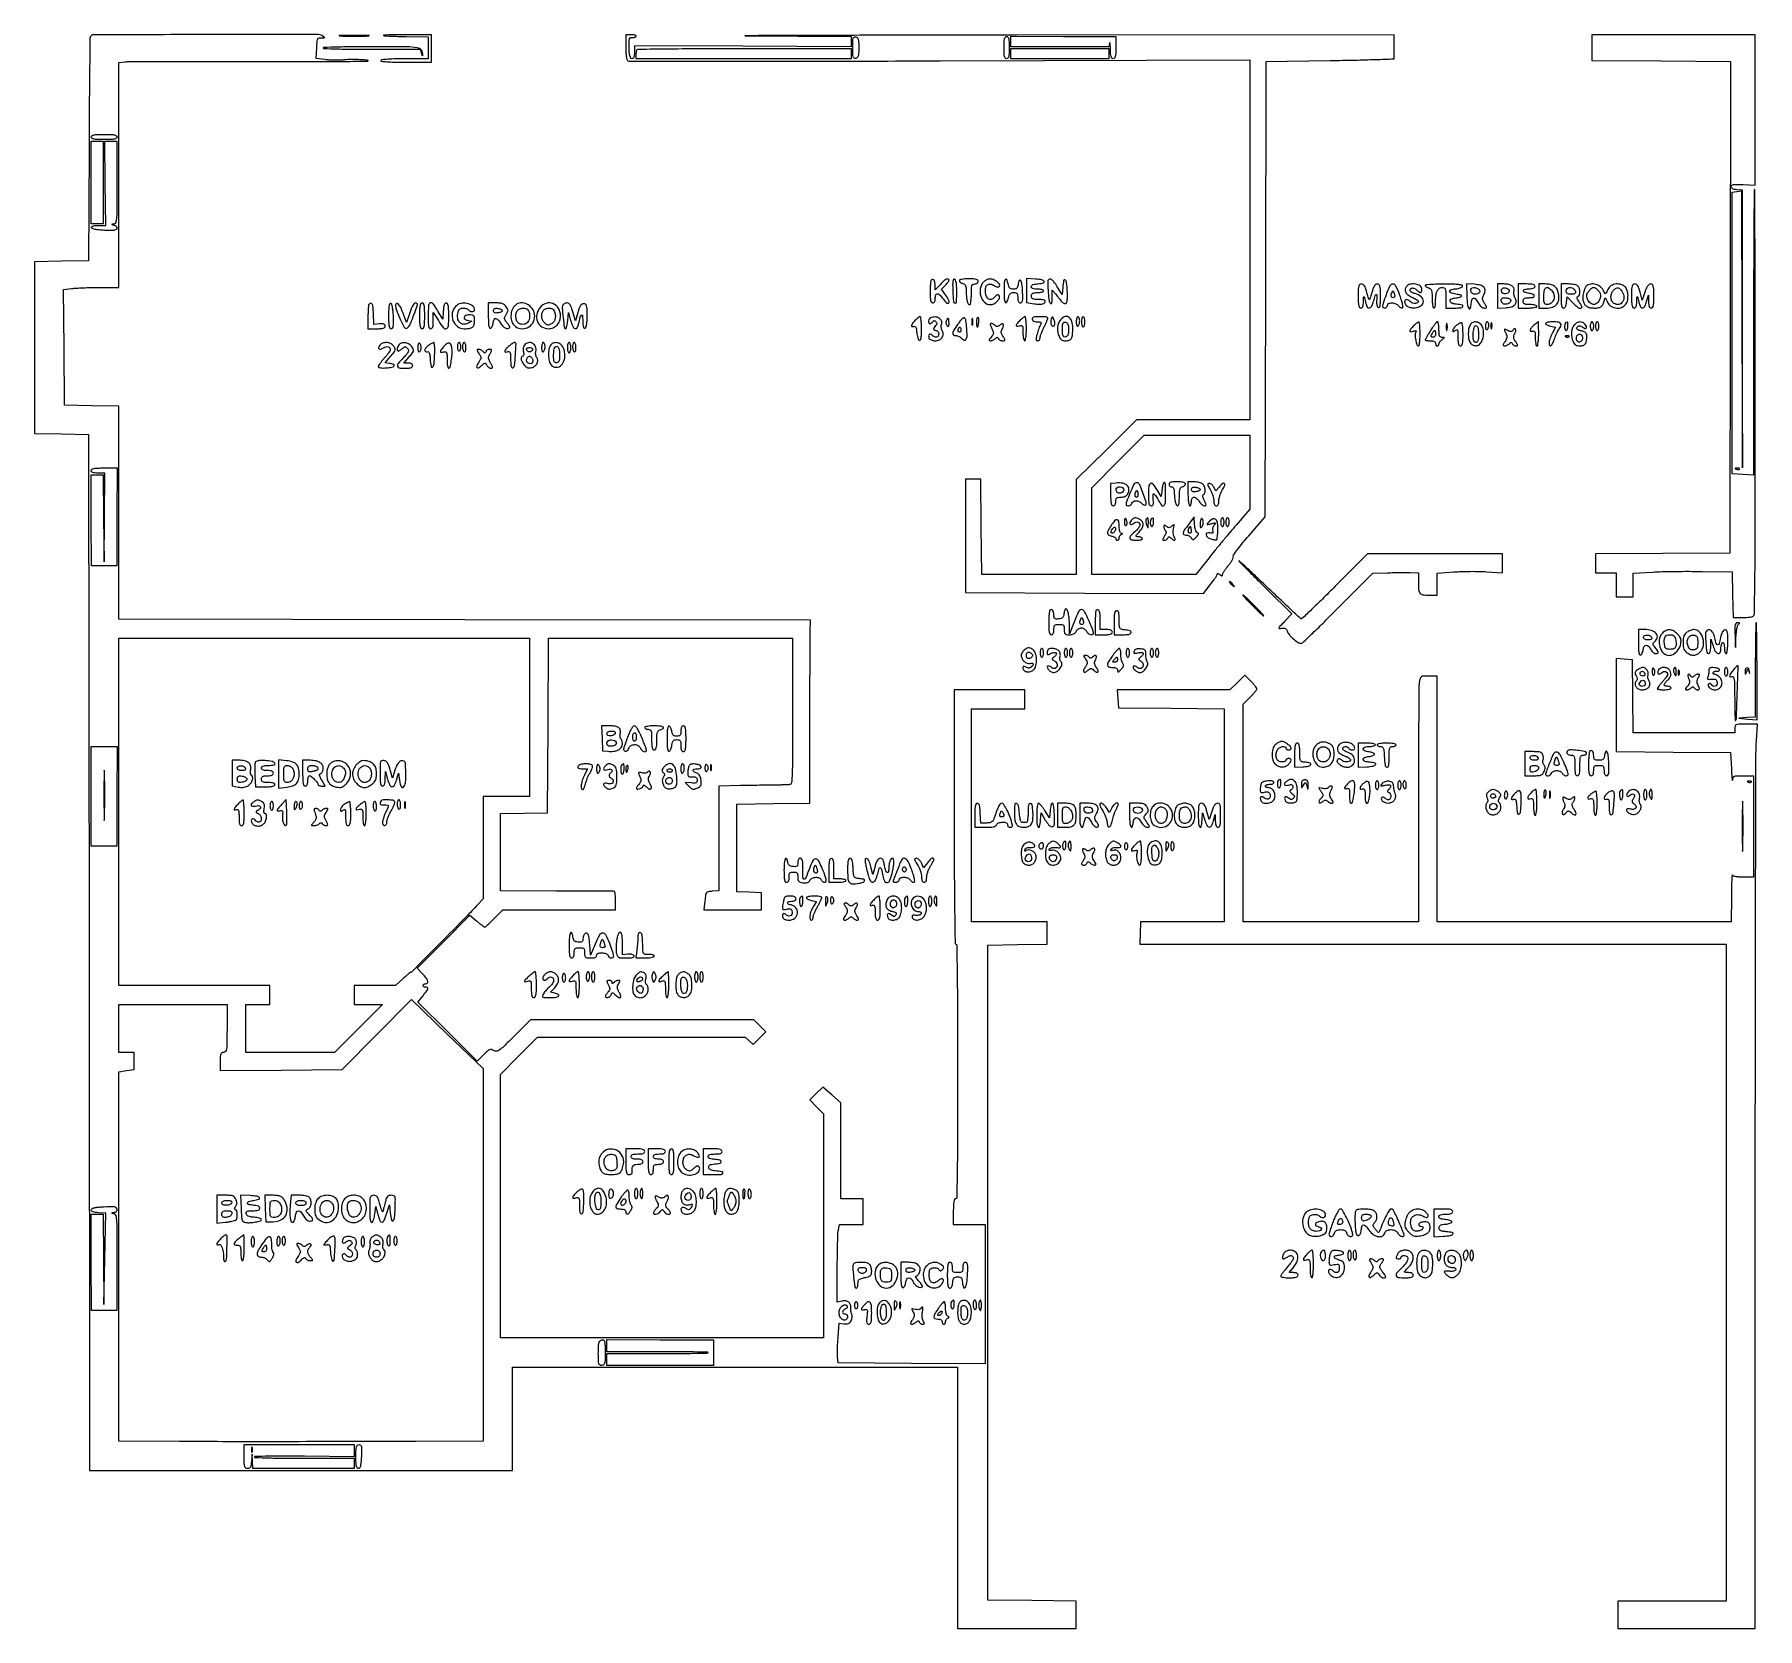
# Model space of a CAD drawing. Extents: x 1 to 1003, y 66 to 993.
import ezdxf

# ---------------------------------------------------------------- set-up
doc = ezdxf.new("R2010")
doc.units = 0

msp = doc.modelspace()

# ---------------------------------------------------------------- linework, layer by layer
for points in [[(33.467439, 991.75, 0.087225), (33.273172, 990.714729, 0.000138), (33.062557, 971.920313, 0.001093), (32.878058, 950.818102, 0.000675), (32.748824, 926), (32.5, 861.5), (16.75, 861.224607), (1, 860.949214), (1, 811), (1, 761.050786), (16.75, 760.775393), (32.5, 760.5), (32.751639, 459.25), (33.003279, 158), (156.001639, 158), (279, 158), (279, 188), (279, 218), (408.5, 218), (538, 218), (538, 142), (538, 66), (572.5, 66), (607, 66), (607, 73.983118), (607, 81.966235), (581.25, 82.233118), (555.5, 82.5), (555.5, 273), (555.5, 463.5), (572.75, 463.773614), (590, 464.047228), (590, 470.523614), (590, 477), (568, 477), (546, 477), (546, 539), (546, 601), (561.5, 601), (577, 601), (577, 606.5), (577, 612), (556.5, 612), (536, 612), (536, 538, 0.000897), (536.058188, 505.576242, 0.002481), (536.253378, 482.75, 0.000345), (536.512896, 464.479902, 0.409858), (537, 464, -0.409858), (537.487104, 463.520098, -0.000345), (537.746622, 445.25, -0.002481), (537.941812, 422.423758, -0.000897), (538, 390, -0.000666), (537.949228, 351.862548, -0.003557), (537.745761, 331.049983, -0.001207), (537.468753, 316.701187, -0.406732), (536.75, 315.995131, 0.306581), (536.167894, 315.597862, 0.052402), (535.788145, 314.237681, 0.032043), (535.554693, 311.989838, 0.009238), (535.481486, 308.495131), (535.462972, 301), (544.731486, 301), (554, 301), (554, 260.489264), (554, 219.978527), (511.25, 220.239264), (468.5, 220.5), (468.160277, 224, -0.024603), (468.071333, 225.868553, -0.006603), (468.115443, 228.841228, -0.006673), (468.255416, 232.221129, -0.006855), (468.484709, 235.565883), (469.148864, 243.631766), (471.985492, 243.215437, 0.042269), (473.416263, 243.127706, 0.098187), (474.460872, 243.360199, 0.108153), (475.275554, 243.954458, 0.058497), (475.988063, 244.977695, 0.05135), (476.380151, 245.934851, 0.043431), (476.59687, 247.00743, 0.045434), (476.619118, 248.029899, 0.085957), (476.423316, 248.828141, -0.041446), (476.159688, 249.599839, -0.025647), (475.973844, 250.540469, -0.025648), (475.885293, 251.495104, -0.041475), (475.919272, 252.309626, 0.10983), (475.732648, 254.285184, 0.144003), (474.715801, 255.774666, 0.135013), (472.995357, 256.537495, 0.091541), (470.840658, 256.465003), (468, 255.841089), (468, 275.295545, -0.002968), (468.04559, 282.974786, -0.00395), (468.183594, 289.953223, -0.002809), (468.378165, 295.795602, -0.039642), (468.625, 297.875), (469.25, 301), (476.125, 301), (483, 301), (483, 308.5), (483, 316), (476.5, 316), (470, 316), (470, 343.882728), (470, 371.765457), (464.751106, 376.342637), (459.502211, 380.919818), (455.746495, 377.252459), (451.990778, 373.5851), (455.981618, 369.518729), (459.972459, 365.452359), (459.954982, 300.22618), (459.937505, 235), (365.968753, 235), (272, 235), (272, 311.64625), (272, 388.2925), (282.790877, 399.14625), (293.581754, 410), (353.976426, 410), (414.371098, 410), (416.71598, 407.797098), (419.060862, 405.594195), (422.763764, 409.297098), (426.466667, 413), (422.912378, 416.554289), (419.358088, 420.108578), (354.429044, 420.031576), (289.5, 419.954574), (279.887445, 410.382978, -0.003622), (273.990637, 404.595761, -0.03892), (271.412393, 402.463617, -0.120079), (269.716136, 401.797569, -0.175106), (268.16093, 402.131571, 0.073184), (266.850026, 402.704667, 0.163609), (265.777506, 402.642054, 0.08626), (264.528377, 401.868017, 0.011663), (262.264499, 399.758276), (258.482028, 396.064792), (241.278354, 413.185638), (224.074681, 430.306483), (227.03734, 434.047146, 0.007817), (229.196622, 436.862803, 0.088085), (229.822731, 438.117458, 0.360745), (229.552998, 438.746167, 0.118827), (228.5, 439, -0.064853), (227.926543, 439.074694, -0.082425), (227.440625, 439.29375, -0.098894), (227.115568, 439.618646, -0.148195), (227, 440, -0.148195), (227.115568, 440.381354, -0.098894), (227.440625, 440.70625, -0.082425), (227.926543, 440.925306, -0.064853), (228.5, 441, 0.20722), (229.594152, 441.473806, 0.267329), (229.840257, 442.519984, 0.095072), (228.913869, 444.295184, 0.024812), (226.783276, 446.723602), (223.566552, 450.042419), (238.9535, 465.453427), (254.340448, 480.864436), (258.350222, 477.432218, 0.006839), (259.928034, 476.118632, 0.010126), (261.349564, 475.014604, 0.005704), (262.56586, 474.130243, 0.165336), (262.929999, 474.021753, 0.172273), (263.295335, 474.167394, 0.003528), (264.791056, 475.499476, 0.007863), (266.520996, 477.112296, 0.005155), (268.465087, 479.021753), (273.430173, 484), (306.215087, 484), (339, 484), (339, 489.543837, 0.013141), (338.933389, 492.077839, 0.043945), (338.700951, 493.722537, 0.082813), (338.311853, 494.659837, 0.293302), (337.75, 494.925354, -0.031791), (336.771245, 494.861083, -0.000176), (327.39375, 494.84552, -0.000762), (316.702194, 494.847819, -0.000484), (304.25, 494.881517), (272, 495), (272, 517.47178), (272, 539.943561), (285.75, 540.22178), (299.5, 540.5), (299.759164, 591.25), (300.018329, 642), (371.009164, 642), (442, 642), (442, 599.5, -0.000777), (441.959368, 573.338803, -0.009465), (441.738561, 563.320156, -0.016988), (441.330726, 557.888104, -0.351244), (440.25, 556.805387, -0.017768), (439.19141, 556.72561, -0.002383), (436.957813, 556.647581, -0.002751), (434.308401, 556.582257, -0.002312), (431.5, 556.541462, 0.001034), (427.94894, 556.498955, 0.000356), (422.810937, 556.423164, 0.000354), (417.144678, 556.331542, 0.00041), (411.75, 556.236076), (399, 556), (399, 525.560365), (399, 495.120731), (395.25, 494.810365, 0.027071), (392.891412, 494.485914, 0.183056), (391.905927, 493.877721, 0.128659), (391.390242, 492.657488, 0.010937), (390.97224, 489.25), (390.44448, 484), (407.22224, 484), (424, 484), (424, 488.95619), (424, 493.912381), (416.75, 494.20619), (409.5, 494.5), (409.5, 520), (409.5, 545.5), (430.75, 545.769888), (452, 546.039775), (452.060645, 592.769888, -0.000359), (452.097667, 611.143559, -0.000491), (452.159099, 627.682405, -0.000316), (452.233162, 641.583266, -0.005791), (452.310645, 646), (452.5, 652.5), (251.25, 652.752439), (50, 653.004878), (50, 714.977046), (50, 776.949214), (34.25, 777.224607), (18.5, 777.5), (18.236865, 811.112276), (17.973729, 844.724551), (22.626436, 845.362276, -0.019238), (25.143365, 845.609082, -0.004868), (29.249536, 845.812668, -0.004959), (33.948974, 845.953163, -0.004993), (38.639571, 846), (50, 846), (50, 911.390594), (50, 976.781188), (53.744633, 977.218353, -0.028179), (56.618104, 977.390606, -0.000271), (77.540857, 977.453139, -0.000902), (101.626059, 977.468632, -0.000584), (129.494633, 977.403734, 0.000865), (159.808512, 977.350183, 0.002473), (180.888435, 977.453697, 0.002484), (194.977261, 977.662582, 0.924425), (195, 978.049462, 0.017816), (192.025458, 978.352671, 0.010329), (188.43601, 978.515379, 0.010316), (184.825591, 978.529853, 0.017072), (181.782163, 978.375226, -0.013914), (178.8391, 978.207056, -0.009996), (175.546238, 978.176555, -0.010107), (172.408821, 978.273666, -0.021384), (169.987042, 978.501782), (164.909759, 979.200087), (165.204879, 985.350044, -0.006955), (165.444655, 989.221147, -0.091973), (165.810121, 990.599407, -0.237244), (166.551766, 991.177731, -0.074458), (168, 991.246974, 0.00916), (169.289982, 991.140246, 0.176256), (169.669904, 991.251431, 0.48895), (169.676297, 991.482739, 0.026651), (169, 991.981661, 0.146756), (165.162629, 993.130455, 0.000289), (100.554677, 993.057382, 0.000171), (35.157409, 992.923231, 0.311776)], [(179.25, 992.256692, 0.006921), (182.778111, 992.150439, 0.004066), (187, 992.116103, 0.004066), (191.221889, 992.150439, 0.006921), (194.75, 992.256692, 0.044194), (195.680663, 992.380523, 0.875756), (195.670312, 992.497396, 0.009159), (192.557921, 992.577187, 0.001828), (187, 992.597512, 0.001828), (181.442079, 992.577187, 0.009159), (178.329688, 992.497396, 0.875756), (178.319337, 992.380523, 0.044194)], [(204.132147, 992.53452, 0.185477), (204.561314, 992.343579, 0.001625), (208.191866, 992.167083, 0.005348), (212.39662, 992.021415, 0.003391), (217.298814, 991.937324), (230, 991.805609), (230, 985.402805), (230, 979), (216.559017, 979, 0.00625), (211.126117, 978.932081, 0.011502), (206.70968, 978.719905, 0.006547), (203.17751, 978.422135, 0.23415), (202.5, 978, 0.550742), (202.722637, 977.542907, 0.010396), (205.900639, 977.256341, 0.012779), (210.434338, 977.058637, 0.004506), (216.940983, 977), (232, 977), (232, 985), (232, 993), (217.833333, 993, 0.003083), (212.432621, 992.966697, 0.005407), (207.96486, 992.863265, 0.001662), (204.20579, 992.723048, 0.653593)], [(345, 985.583333, 0.010617), (345.071014, 982.239266, 0.028735), (345.307661, 979.878753, 0.038102), (345.683863, 978.297279, 0.230992), (346.25, 977.706058, 0.088565), (347.304057, 977.518193, 0.000018), (400.08125, 977.535486, 0.000398), (458.547684, 977.603357, 0.000241), (527.75, 977.772199), (708, 978.298948), (708, 873.649474), (708, 769), (675.040165, 769), (642.080329, 769), (624.540165, 751.609942), (607, 734.219884), (607, 706.609942), (607, 679), (579.515819, 679), (552.031637, 679), (551.765819, 706.75), (551.5, 734.5), (547, 734.5), (542.5, 734.5), (542.5, 701.5), (542.5, 668.5), (611.721342, 668.243163), (680.942685, 667.986327), (684.971342, 673.082961, 0.009151), (686.514572, 675.110488, 0.012704), (687.816582, 676.985799, 0.009221), (688.823964, 678.581814, 0.136996), (689, 679.212242, -0.196702), (689.12486, 679.517346, -0.237962), (689.414527, 679.615488, -0.105113), (689.887788, 679.442725, -0.033325), (690.5, 679, 0.018674), (691.267186, 678.410242, 0.150394), (691.684501, 678.272187, 0.335132), (691.921054, 678.443144, 0.074703), (692, 678.968591, -0.130319), (692.182267, 679.656027, -0.015739), (693.00775, 681.002941, -0.017849), (694.116894, 682.566468, -0.013814), (695.430639, 684.190001, 0.021172), (696.708775, 685.817932, 0.028762), (697.709993, 687.394645, 0.028632), (698.362684, 688.742361, 0.192362), (698.372652, 689.471269, -0.250321), (698.479103, 690.324283, -0.006392), (700.830203, 693.565887, -0.012135), (703.803432, 697.361073, -0.007801), (707.424938, 701.622303), (716.96585, 712.5), (717.232925, 845), (717.5, 977.5), (754.750906, 978, 0.001886), (769.034646, 978.245622, 0.003144), (781.059092, 978.573437, 0.000398), (791.701046, 978.939039, 0.40431), (792.000906, 979.25, -0.00026), (792.000545, 979.775238, -0.00001), (792.000266, 981.689062, -0.000018), (792.000066, 983.955272, -0.000013), (792, 986.5), (792, 993), (572.25, 992.757769, 0.00014), (491.752423, 992.646561, 0.000388), (435.190625, 992.508732, 0.001619), (414.249667, 992.373663, 0.993032), (414.25, 992.250141), (476, 991.984744), (476, 988.977623), (476, 985.970502), (412.999844, 986.235251), (349.999687, 986.5), (349.999844, 982.75, -0.022628), (349.920861, 981.004078, -0.072631), (349.649974, 979.874974, -0.129475), (349.177643, 979.237913, -0.170445), (348.5, 979, -0.330516), (347.627479, 979.647498, -0.042626), (347.115074, 982.066453, -0.031786), (346.895063, 985.729416, -0.012745), (347.040944, 990.75, -0.231192), (347.198145, 991.031739, -0.071104), (347.645333, 991.256363, -0.054628), (348.287697, 991.396217, -0.036449), (349.040944, 991.420599, 0.040441), (349.791117, 991.45087, 0.06119), (350.424527, 991.608159, 0.082057), (350.853931, 991.859391, 0.22301), (351, 992.170599, 0.282308), (350.803569, 992.490773, 0.050161), (350.11875, 992.756363, 0.041326), (349.149574, 992.939868, 0.026136), (348, 993), (345, 993)], [(907, 985.511344), (907, 978.022689), (947.25, 977.761344), (987.5, 977.5), (987.376272, 834.5), (987.252544, 691.5), (948.126272, 691.238393), (909, 690.976785), (909, 685.488393), (909, 680), (915, 680), (921, 680), (921, 673), (921, 666), (926, 666), (931, 666), (931, 672.901351), (931, 679.802702), (942.25, 680.465756, -0.008329), (947.779373, 680.6993, -0.003357), (955.335938, 680.841682, -0.00332), (963.476005, 680.886335, -0.004202), (971, 680.814405), (988.5, 680.5), (988.779025, 667.25), (989.05805, 654), (993.947238, 654, 0.011211), (995.935043, 654.044575, 0.012172), (997.864876, 654.178303, 0.011718), (999.508679, 654.371448, 0.056563), (1000.418213, 654.606989, 0.305413), (1001.447181, 656.074341, 0.00151), (1001.745589, 675.069799, 0.002885), (1001.957817, 705.74935, 0.000287), (1002, 779.273655, 0.00037), (1001.964856, 826.811145, 0.00062), (1001.856259, 866.747062, 0.000022), (1001.712065, 902.76106, 0.666716), (1001.51067, 902.844003, 0.197232), (1001.30938, 902.362457, 0.000048), (1001.15544, 878.198098, 0.000916), (1001.036293, 851.384339, 0.000554), (1000.98852, 819.630194), (1000.9557, 736.905715), (994.72785, 737.202858), (988.5, 737.5), (988.5, 819.5), (988.5, 901.5), (991.244071, 901.81585), (993.988142, 902.1317), (994.252998, 821.565797), (994.517855, 740.999893), (994.508927, 821.749947), (994.5, 902.5), (991.25, 902.813358, -0.033094), (989.851412, 903.042341, -0.071336), (988.83658, 903.436983, -0.104613), (988.221151, 903.978693, -0.161522), (988, 904.645418, -0.235459), (988.369278, 905.386111, -0.120057), (989.34801, 905.807827, -0.0463), (991.267393, 905.952703, -0.007548), (995.002253, 905.832059), (1002.004506, 905.5), (1002.002253, 949.25), (1002, 993), (954.5, 993), (907, 993)], [(168.999677, 985.25, 0.405765), (169.296867, 984.943821, 0.000694), (177.284615, 984.720312, 0.004155), (186.389105, 984.553898, 0.002492), (197.204175, 984.5), (225.408996, 984.5), (226.104818, 982, 0.015785), (226.386788, 981.098142, 0.10754), (226.628635, 980.702658, 0.545794), (226.803871, 980.736636, 0.080265), (226.90032, 981.168213, 0.178458), (226.055772, 983.962453, 0.19278), (223.628288, 985.428123, 0.038841), (217.731542, 985.928574, 0.001756), (197.393011, 986, 0.002475), (186.505735, 985.946102, 0.004127), (177.340352, 985.779688, 0.000685), (169.297207, 985.556199, 0.405576)], [(476, 982), (476, 979), (413.5, 979), (351, 979), (351, 981.333333, -0.026022), (351.049067, 982.275476, -0.028659), (351.195833, 983.177083, -0.029781), (351.409196, 983.924097, -0.11238), (351.666667, 984.333333, -0.195979), (352.316219, 984.606694, -0.000157), (370.301042, 984.804167, -0.001657), (390.411115, 984.952029, -0.00101), (414.166667, 985), (476, 985)], [(480.5, 985.5, -0.010645), (480.432336, 982.322247, -0.057055), (480.162642, 980.613796, -0.123356), (479.626698, 979.669059, -0.156009), (478.75, 979.190371, -0.183995), (477.848499, 979.348525, -0.193008), (477.303146, 980.063108, -0.060683), (477.053071, 981.725231, -0.007029), (477, 985.5, -0.007029), (477.053071, 989.274769, -0.060683), (477.303146, 990.936892, -0.193008), (477.848499, 991.651475, -0.183995), (478.75, 991.809629, -0.156009), (479.626698, 991.330941, -0.123356), (480.162642, 990.386204, -0.057055), (480.432336, 988.677753, -0.010645)], [(568, 985.5, -0.00942), (567.93736, 982.175614, -0.047315), (567.692308, 980.333333, -0.108427), (567.229748, 979.357915, -0.232029), (566.5, 979, -0.232029), (565.770252, 979.357915, -0.108427), (565.307692, 980.333333, -0.047315), (565.06264, 982.175614, -0.00942), (565, 985.5, -0.00942), (565.06264, 988.824386, -0.047315), (565.307692, 990.666667, -0.108427), (565.770252, 991.642085, -0.232029), (566.5, 992, -0.232029), (567.229748, 991.642085, -0.108427), (567.692308, 990.666667, -0.047315), (567.93736, 988.824386, -0.00942)], [(630, 985.4479, -0.009533), (629.937185, 982.153587, -0.047645), (629.691842, 980.32465, -0.108954), (629.229078, 979.355845, -0.231014), (628.5, 979, -0.217853), (627.778342, 979.330097, -0.109324), (627.291983, 980.23103, -0.051588), (626.999124, 981.895718, -0.011845), (626.863818, 984.75, 0.007548), (626.783247, 986.826884, 0.026868), (626.640337, 988.15, 0.279243), (626.468192, 988.351936, 0.452816), (626.294267, 988.25), (625.860898, 986), (597.430449, 986), (569, 986), (569, 989.022925), (569, 992.045851), (599.5, 991.970825), (630, 991.8958)], [(49, 933.5, -0.250296), (48.603958, 932.758417, -0.098409), (47.5, 932.3, -0.041714), (45.402218, 932.059778, -0.007659), (41.5, 932, -0.007659), (37.597782, 932.059778, -0.041714), (35.5, 932.3, -0.098409), (34.396042, 932.758417, -0.250296), (34, 933.5, -0.250296), (34.396042, 934.241583, -0.098409), (35.5, 934.7, -0.041714), (37.597782, 934.940222, -0.007659), (41.5, 935, -0.007659), (45.402218, 934.940222, -0.041714), (47.5, 934.7, -0.098409), (48.603958, 934.241583, -0.250296)], [(49, 907, -0.00148), (48.956929, 892.451909, -0.016631), (48.730562, 886.677283, -0.042637), (48.262241, 883.731508, -0.326326), (47.25, 882.883999, 0.002113), (46.076061, 882.801199, 0.392517), (46, 882.719237, 0.339035), (46.073823, 882.622879, 0.001923), (47.25, 882.310674, -0.073766), (47.918828, 882.025629, -0.07101), (48.485937, 881.555735, -0.075833), (48.868435, 880.979132, -0.109013), (49, 880.382866, -0.250741), (48.618812, 879.670533, -0.106761), (47.580964, 879.261557, -0.043306), (45.587737, 879.109575, -0.007625), (41.829991, 879.20619, -0.012044), (38.7181, 879.408881, -0.027934), (36.40381, 879.746782, -0.033572), (34.801029, 880.186837, -0.233189), (34.246658, 880.75, -0.265095), (34.358022, 881.302422, -0.137124), (34.965859, 881.701574, -0.060675), (36.193005, 881.93415, -0.016572), (38.166667, 881.999232), (42.5, 881.998464), (42.21596, 906.499232), (41.931921, 931), (45.46596, 931), (49, 931)], [(522.63948, 850.306147, 0.165699), (522.386375, 849.79139, 0.00928), (522.187847, 847.994097, 0.013467), (522.046483, 845.806211, 0.009398), (522, 843.333333, 0.009789), (522.06321, 840.105137, 0.048388), (522.309211, 838.305556, 0.110111), (522.772419, 837.351265, 0.22876), (523.5, 837, 0.1393), (524.115743, 837.17494, 0.117066), (524.596373, 837.656831, 0.088683), (524.900008, 838.430217, 0.049343), (525, 839.440983, -0.059119), (525.256588, 841.603502, -0.307301), (526.099888, 842.370906, -0.236123), (527.348154, 841.954859, -0.041661), (528.991628, 840.011758, 0.031161), (531.276288, 837.192745, 0.317944), (532.667272, 836.893734, 0.427345), (533.082749, 838.000379, 0.034025), (531.364181, 841.025873), (528.699984, 845.051745), (530.849992, 847.340324, 0.013834), (531.67338, 848.266859, 0.018233), (532.368435, 849.158012, 0.015833), (532.888008, 849.926888, 0.141586), (533, 850.314451, 0.353504), (532.523199, 850.904568, 0.170811), (531.495457, 850.773616, 0.065149), (529.862981, 849.668236, 0.026339), (527.943629, 847.777139), (525, 844.554277), (525, 847.218122, 0.05111), (524.818919, 848.984976, 0.112572), (524.258188, 850.212605, 0.219382), (523.475657, 850.626199, 0.213061)], [(535.2042, 843.8486, 0.01014), (535.571901, 837.779353, 0.368127), (536.491111, 836.861713, 0.425258), (537.374968, 837.644922, 0.010381), (537.5, 843.666667, 0.01191), (537.427668, 846.702913, 0.033242), (537.18521, 848.818723, 0.047905), (536.791686, 850.206599, 0.222837), (536.2042, 850.765267, 0.348163), (535.602342, 850.546714, 0.102561), (535.243706, 849.558061, 0.038657), (535.109685, 847.539807, 0.007316)], [(539, 849.90638, 0.156018), (539.146168, 849.449349, 0.068086), (539.5875, 848.980377, 0.057927), (540.234879, 848.570827, 0.048178), (541, 848.289749, -0.098681), (541.994569, 847.806243, -0.132922), (542.603367, 847.017385, -0.079543), (542.91523, 845.710373, -0.018871), (543, 843.465156, 0.020153), (543.128972, 840.266567, 0.04866), (543.547309, 837.939141, 0.076485), (544.210707, 836.484047, 0.252777), (545.106989, 836, 0.349861), (545.458493, 836.28026, 0.019213), (545.737678, 837.7625, 0.022959), (545.935656, 839.699767, 0.013984), (546, 842, -0.008455), (546.05871, 845.471613, -0.072107), (546.333333, 847, -0.188641), (546.939334, 847.727332, -0.12648), (548, 848, 0.072314), (548.769411, 848.111864, 0.08892), (549.416667, 848.4375, 0.10214), (549.846791, 848.924246, 0.130775), (550, 849.5, 0.211442), (549.683247, 850.215544, 0.118311), (548.833333, 850.681818, 0.054498), (547.247932, 850.933383, 0.01212), (544.5, 851, 0.015962), (542.249154, 850.928125, 0.033121), (540.507293, 850.70029, 0.040787), (539.314195, 850.360039, 0.312478)], [(553, 849, 0.156075), (551.155276, 845.41951, 0.116673), (551.450807, 840.962016, 0.126087), (553.659068, 837.354981, 0.195069), (557, 836, 0.126566), (559.0904, 836.537762, 0.075221), (561.143834, 838.110965, 0.090932), (562.363469, 839.950277, 0.306478), (562.103747, 841.296253, 0.093551), (561.519282, 841.695111, 0.176194), (560.956504, 841.730879, 0.125798), (560.367241, 841.381159, 0.0384), (559.687649, 840.587513, -0.122728), (557.987447, 839.169374, -0.230009), (556.237292, 839.17147, -0.180346), (554.841179, 840.638635, -0.080429), (554.189156, 843.266353, -0.069154), (554.33847, 845.959766, -0.185103), (555.341568, 847.561397, -0.213131), (557.038537, 847.950189, -0.091124), (559.250363, 847.075718, 0.08633), (561.116151, 846.317457, 0.302552), (562.26506, 846.768122, 0.313995), (562.266145, 847.97508, 0.088276), (560.861764, 849.384271, 0.057292), (558.66473, 850.574703, 0.108152), (556.68632, 850.907445, 0.114805), (554.829788, 850.378717, 0.069949)], [(565, 844, 0.016142), (565.149804, 839.360914, 0.124141), (565.81157, 837.306193, 0.602153), (566.639899, 837.365774, 0.049737), (567.5, 840, -0.037202), (567.943917, 841.484481, -0.108807), (568.527621, 842.372098, -0.129851), (569.362313, 842.843463, -0.064041), (570.579455, 843, -0.051543), (571.847212, 842.868965, -0.173177), (572.548288, 842.440152, -0.140551), (572.903674, 841.598721, -0.030099), (573, 840, 0.033192), (573.089217, 838.657524, 0.08597), (573.378807, 837.73522, 0.13227), (573.867945, 837.1982, 0.143221), (574.54569, 837, 0.224154), (575.301948, 837.356973, 0.12709), (575.738402, 838.293921, 0.048856), (575.896659, 840.140892, 0.007905), (575.79569, 843.75, 0.021314), (575.431038, 847.960018, 0.119445), (574.625902, 850.055802, 0.600428), (573.801923, 849.96044, 0.062516), (573.183578, 847.531089, -0.049432), (572.90373, 846.29791, -0.128043), (572.410515, 845.539549, -0.131829), (571.620351, 845.130873, -0.053844), (570.408578, 845, -0.060807), (569.162409, 845.152114, -0.133994), (568.331668, 845.616065, -0.113219), (567.766927, 846.497939, -0.036695), (567.35, 848, 0.047543), (566.55459, 850.64222, 0.621042), (565.773495, 850.69846, 0.11795), (565.142605, 848.63238, 0.015389)], [(578, 844.165803), (578, 837.227088), (582.497063, 836.552711, 0.021915), (585.482222, 836.238031, 0.072332), (587.448858, 836.40205, 0.139808), (588.569146, 837.021996, 0.199471), (589, 838.059017, 0.303607), (588.755902, 838.423959, 0.040197), (587.825, 838.723586, 0.035592), (586.533038, 838.931937, 0.022188), (585, 839, -0.017388), (582.849164, 839.074821, -0.098846), (581.75, 839.375, -0.184152), (581.195784, 839.978414, -0.094959), (581, 841, -0.087745), (581.177287, 842.002462, -0.177212), (581.6875, 842.607143, -0.10769), (582.67572, 842.917816, -0.022514), (584.5, 843, 0.027026), (585.841111, 843.072542, 0.042582), (586.971875, 843.29375, 0.052312), (587.767902, 843.614308, 0.277684), (588, 844, 0.277684), (587.767902, 844.385692, 0.052312), (586.971875, 844.70625, 0.042582), (585.841111, 844.927458, 0.027026), (584.5, 845, -0.059677), (581.666421, 845.33941, -0.368031), (580.869675, 846.438909, -0.30728), (581.814893, 847.621102, -0.054431), (584.75, 848.189635, 0.032614), (587.967209, 848.66857, 0.507649), (588.353967, 849.538568, 0.229566), (587.075989, 850.409692, 0.022373), (583.25, 850.80226), (578, 851.104519)], [(590.654149, 850.249418, 0.135185), (590.490885, 849.691815, 0.006563), (590.485102, 847.743842, 0.010284), (590.55699, 845.404826, 0.007202), (590.730085, 842.773806, 0.015549), (591.233082, 838.268859, 0.182546), (592.070175, 836.748893, 0.603934), (592.820874, 837.049027, 0.023712), (593.033269, 840.809017), (593.066539, 844.5), (595.086924, 842, 0.000558), (595.972477, 840.906723, 0.0004), (596.964236, 839.687113, 0.000404), (597.910192, 838.527645, 0.000872), (598.640636, 837.636982, 0.145626), (600.13365, 836.630936, 0.370634), (601.244735, 837.108763, 0.10638), (601.838889, 839.507428, 0.01949), (601.80157, 844.10157, 0.017269), (601.420784, 848.755944, 0.199939), (600.544487, 850.319476, 0.565251), (599.669246, 849.98636, 0.026624), (599.187733, 846.152404), (598.875467, 841.804807), (595.959757, 846.402404, 0.017559), (594.052503, 849.188508, 0.07716), (592.642012, 850.587707, 0.198875), (591.55307, 850.848121, 0.2182)], [(771, 841, 0.008455), (771.061101, 837.386832, 0.044348), (771.303571, 835.416667, 0.103378), (771.764111, 834.377357, 0.241448), (772.5, 834, 0.17209), (773.177117, 834.240162, 0.123267), (773.663435, 834.888158, 0.071052), (773.96154, 836.024035, 0.023439), (774.078947, 837.75, -0.004918), (774.15933, 840.351852, -0.601707), (774.397038, 840.46572, -0.178649), (774.695266, 840.011134, -0.002491), (775.431581, 836.75, 0.086652), (776.31325, 834.604799, 0.330018), (777.58239, 834.111894, 0.212327), (778.93818, 835.220705, 0.050995), (780, 838, -0.006415), (780.948666, 841.351235, -0.275784), (781.470765, 841.831722, -0.48415), (781.857814, 841.508321, -0.008338), (781.720098, 838.358949, 0.028501), (781.714974, 836.847086, 0.048405), (781.904254, 835.597509, 0.062564), (782.255104, 834.698366, 0.185515), (782.75, 834.275616, 0.357266), (783.333489, 834.486089, 0.088302), (783.721492, 835.510087, 0.037993), (783.941695, 837.50208, 0.008537), (784, 840.916667, 0.006794), (783.944491, 845.001723, 0.058172), (783.683602, 846.808711, 0.167209), (783.107242, 847.667748, 0.163558), (782.118715, 848, 0.136956), (781.172229, 847.735791, 0.109471), (780.403453, 847.001427, 0.065817), (779.743238, 845.664739, 0.020166), (779.104317, 843.5, -0.009224), (778.63596, 841.775013, -0.014726), (778.16564, 840.321875, -0.008553), (777.726647, 839.154081, -0.307725), (777.5, 839, -0.307725), (777.273353, 839.154081, -0.008553), (776.83436, 840.321875, -0.014726), (776.36404, 841.775013, -0.009224), (775.895683, 843.5, 0.020166), (775.256762, 845.664739, 0.065817), (774.596547, 847.001427, 0.109471), (773.827771, 847.735791, 0.136956), (772.881285, 848, 0.162151), (771.893533, 847.67102, 0.16786), (771.317189, 846.819785, 0.058786), (771.055789, 845.031114, 0.00692)], [(787.240852, 841.75, 0.003727), (785.519276, 836.834189, 0.058593), (785.145326, 835.099789, 0.26697), (785.498635, 834.322178, 0.156909), (786.5, 834, 0.099038), (787.072457, 834.114514, 0.097945), (787.559375, 834.440625, 0.097945), (787.885486, 834.927543, 0.099038), (788, 835.5, -0.298657), (788.727329, 836.609055, -0.108205), (790.664025, 836.990221, -0.086891), (792.93663, 836.542332, -0.143853), (794.476957, 835.3624, 0.050065), (795.01335, 834.764732, 0.058307), (795.632979, 834.319702, 0.06767), (796.238631, 834.083932, 0.148003), (796.730834, 834.1124, 0.334999), (797.058965, 834.621351, 0.03168), (796.842978, 836.185928, 0.027212), (796.271371, 838.379352, 0.011575), (795.280111, 841.25, 0.022083), (792.967043, 846.724035, 0.272652), (791.165759, 847.941814, 0.305441), (789.392888, 846.901229, 0.025713)], [(791.803347, 840.145833, -0.132324), (790.885926, 840.052542, -0.237641), (790.288005, 840.487037, -0.156806), (790.132666, 841.42174, -0.060234), (790.483797, 842.706872, -0.012562), (790.956134, 843.787233, -0.32904), (791.218824, 843.929974, -0.26417), (791.480749, 843.72897, -0.009302), (791.973183, 842.5, -0.044492), (792.195313, 841.708388, -0.064254), (792.236179, 840.983464, -0.084019), (792.101235, 840.431223, -0.202458)], [(798.930433, 846.416177, 0.152547), (798.272709, 844.815924, 0.160772), (798.662369, 843.163737, 0.105185), (800.200428, 841.545586, 0.044486), (802.82534, 840.069533, -0.017431), (804.041525, 839.469697, -0.025184), (805.067444, 838.849955, -0.023019), (805.832107, 838.280863, -0.224923), (806, 837.926521, -0.253369), (805.534874, 837.067564, -0.123406), (804.320675, 836.64809, -0.097758), (802.808151, 836.811822, -0.121257), (801.600367, 837.54249, 0.055739), (800.286828, 838.591804, 0.135946), (799.110832, 838.945862, 0.238021), (798.323797, 838.570385, 0.166079), (798, 837.622445, 0.151371), (798.4693, 836.107796, 0.114288), (799.760319, 834.923555, 0.09104), (801.723811, 834.24416, 0.062636), (804.083827, 834.181769, 0.119005), (807.577647, 835.400291, 0.252887), (808.916969, 837.834879, 0.225405), (807.660349, 840.533101, 0.103428), (804.145765, 842.387127, -0.030736), (802.122447, 843.104565, -0.147213), (801.192186, 843.879459, -0.300518), (801.192126, 844.693982, -0.108784), (802.063013, 845.538944, -0.154149), (802.598681, 845.674402, -0.065827), (803.332449, 845.533534, -0.056367), (804.137534, 845.160643, -0.047335), (804.891754, 844.597961, 0.024523), (806.426033, 843.340599, 0.185104), (807.312963, 843.093773, 0.319773), (807.839244, 843.549463, 0.059612), (808, 844.893011, 0.240302), (807.007371, 846.839127, 0.115785), (804.355894, 847.950578, 0.101701), (801.20244, 847.836012, 0.161137)], [(810, 847.081654, 0.186461), (810.140081, 846.719082, 0.058154), (810.5875, 846.328843, 0.049039), (811.234453, 845.972831, 0.037339), (812, 845.710251, -0.11328), (813.032458, 845.170935, -0.137813), (813.637237, 844.267525, -0.067549), (813.928736, 842.675799, -0.011559), (814, 839.59362, 0.016816), (814.072137, 837.449371, 0.027419), (814.29375, 835.643126, 0.026243), (814.60875, 834.294031, 0.333872), (815, 834, 0.24842), (815.383915, 834.20329, 0.065618), (815.70625, 834.844531, 0.050705), (815.927161, 835.773719, 0.033034), (816, 836.875, -0.024208), (816.200822, 841.020396, -0.070448), (816.873748, 843.800565, -0.121431), (818.018918, 845.405259, -0.179207), (819.625, 846, -0.083248), (820.963902, 845.775523, -0.21881), (821.651042, 845.118421, -0.086884), (821.944062, 843.698994, -0.007561), (822, 840), (822, 834), (827, 834, 0.021703), (830.689287, 834.160209, 0.246115), (831.880489, 834.922781, 0.512601), (831.509498, 835.734642, 0.028066), (828.25, 836.189635, -0.065592), (825.64766, 836.754031, -0.226991), (824.467671, 837.947286, -0.364966), (824.921346, 839.129222, -0.096639), (827, 839.799035, 0.01431), (830.133074, 840.265079, 0.191671), (831.102474, 840.866157, 0.52996), (830.89411, 841.459646, 0.028672), (828.578168, 841.931941, -0.034853), (825.386508, 842.623983, -0.254971), (824.315735, 843.688578, -0.417083), (824.859529, 844.680907, -0.048865), (827.61072, 845.18594, 0.029071), (829.069582, 845.394532, 0.038087), (830.364551, 845.761699, 0.042064), (831.34518, 846.219171, 0.185325), (831.741018, 846.704952, 0.429642), (831.425073, 847.291127, 0.037892), (829.582808, 847.643719, 0.02283), (826.413961, 847.858594, 0.005286), (821.068317, 847.919974, 0.007187), (816.824392, 847.862828, 0.01194), (813.251318, 847.677872, 0.005601), (810.308327, 847.421781, 0.385792)], [(834.205047, 840.806627, 0.018971), (834.576755, 836.068136, 0.114294), (835.403526, 833.758996, 0.636785), (836.232556, 833.871332, 0.051529), (836.813358, 836.75, -0.043876), (837.260554, 839.155384, -0.318956), (838.122411, 839.854867, -0.252052), (839.265332, 839.331314, -0.032533), (840.79651, 837.006323, 0.043094), (841.586248, 835.860516, 0.045564), (842.547447, 834.890181, 0.050178), (843.528439, 834.220786, 0.124419), (844.36501, 834.006323, 0.033226), (845.446451, 834.074584, 0.360882), (845.722851, 834.372078, 0.152926), (845.579208, 834.940515, 0.007256), (844.511636, 836.622585, -0.028174), (843.640968, 838.130255, -0.096894), (843.336467, 839.212841, -0.106052), (843.475745, 840.275594, -0.03746), (844.100447, 841.687686, 0.100272), (844.837213, 844.143001, 0.208867), (844.220686, 846.002378, 0.148286), (842.179406, 847.238188, 0.04621), (838.602614, 847.806627), (833.910095, 848.113254)], [(840.878115, 845.096491, -0.078477), (841.35273, 844.679176, -0.089711), (841.649564, 844.153424, -0.099558), (841.725209, 843.602982, -0.123544), (841.569098, 843.111803, -0.166583), (840.545205, 842.271748, -0.104437), (838.997892, 842.03974, -0.106956), (837.518288, 842.453037, -0.181685), (836.67589, 843.402234, -0.152624), (836.581796, 844.882082, -0.241576), (837.395708, 845.822368, -0.161484), (838.982192, 845.922516, -0.077014)], [(852, 840.945209), (852, 833.890418), (856.647567, 834.195209, 0.049029), (860.12284, 834.768413, 0.135108), (862.246106, 836.012572, 0.2063), (862.927649, 837.794661, 0.129881), (862.25892, 839.957011, -0.051021), (861.833742, 840.823233, -0.044234), (861.567686, 841.800011, -0.046527), (861.488345, 842.736378, -0.089727), (861.62809, 843.473202, 0.16609), (861.692789, 845.210089, 0.154197), (860.68754, 846.686014, 0.108338), (858.651303, 847.67227, 0.058872), (855.877555, 848), (852, 848)], [(858.750292, 844.250526, -0.249378), (858.57136, 843.191465, -0.140064), (857.494101, 842.395546, -0.117741), (856.004745, 842.21052, -0.170266), (854.819915, 842.780085, -0.08302), (854.473513, 843.265571, -0.075174), (854.288842, 843.854185, -0.077648), (854.289464, 844.452938, -0.099717), (854.480369, 844.968236, -0.179958), (855.394309, 845.679186, -0.118434), (856.737936, 845.77237, -0.113816), (858.018555, 845.241192, -0.158698)], [(864, 841), (864, 834), (869.5, 834, 0.017105), (871.60834, 834.072146, 0.027868), (873.384375, 834.29375, 0.026982), (874.707933, 834.608967, 0.332234), (875, 835, 0.295869), (874.748945, 835.387127, 0.04382), (873.825, 835.70625, 0.037669), (872.532944, 835.92761, 0.023598), (871, 836, -0.017388), (868.849164, 836.074821, -0.098846), (867.75, 836.375, -0.184152), (867.195784, 836.978414, -0.094959), (867, 838, -0.080498), (867.15741, 838.971387, -0.164533), (867.617623, 839.579989, -0.117871), (868.477941, 839.90632, -0.031983), (869.940983, 840, 0.03913), (872.543792, 840.204011, 0.30635), (873.386796, 840.990907, 0.374648), (872.903447, 841.89348, 0.04422), (870.52779, 842.560764, -0.026308), (867.811737, 843.219814, -0.294562), (867.122611, 844.02608, -0.387488), (867.637936, 844.771236, -0.032002), (870.172988, 845.186642, 0.041524), (873.329976, 845.765813, 0.445338), (873.852231, 846.797987, 0.2734), (872.628519, 847.762542, 0.033453), (869.083333, 848), (864, 848)], [(876, 841), (876, 834), (880.476947, 834, 0.076322), (884.086755, 834.554241, 0.143419), (886.51876, 836.181164, 0.14416), (887.681262, 838.856132, 0.077419), (887.569086, 842.483434, 0.073478), (886.685484, 845.045219, 0.122728), (885.184921, 846.745561, 0.10581), (882.887221, 847.697199, 0.045488), (879.565741, 848), (876, 848)], [(883.428571, 844.428571, -0.13608), (884.842616, 841.929413, -0.137534), (884.759803, 839.069964, -0.150562), (883.236677, 836.849262, -0.169273), (880.8, 836, -0.127425), (879.908009, 836.231075, -0.169118), (879.353846, 836.851852, -0.08279), (879.071823, 838.064555, -0.015825), (879, 840.333333, -0.029098), (879.216301, 844.046919, -0.178904), (880.070388, 845.726547, -0.319771), (881.443153, 845.90228, -0.073565)], [(889, 841, 0.008804), (889.062137, 837.471523, 0.041826), (889.301309, 835.468119, 0.091376), (889.741125, 834.381716, 0.256376), (890.436642, 834, 0.178112), (891.052276, 834.226489, 0.093219), (891.572559, 834.870085, 0.065527), (891.962359, 835.896094, 0.034035), (892.186642, 837.25), (892.5, 840.5), (895.65121, 837.25, 0.027252), (898.730028, 834.402763, 0.224851), (900.529268, 833.944293, 0.489977), (901.051468, 834.980617, 0.041668), (899.312067, 837.964849, -0.022715), (898.585393, 839.109643, -0.086167), (898.297228, 839.903363, -0.179843), (898.393367, 840.433094, -0.180325), (898.812067, 840.770689, 0.234707), (899.673436, 841.627627, 0.082413), (899.963666, 843.398436, 0.074501), (899.665006, 845.36486, 0.122087), (898.8, 846.8, 0.113847), (898.058323, 847.263632, 0.029295), (896.689375, 847.6475, 0.028275), (895.034141, 847.911702, 0.025442), (893.3, 848), (889, 848)], [(896.868879, 844.657991, -0.102305), (897.461051, 843.544633, -0.267829), (897.254841, 842.696298, -0.162665), (896.233432, 842.15612, -0.041013), (894.333333, 842, -0.052006), (893.254925, 842.112472, -0.125855), (892.541667, 842.464286, -0.142291), (892.137189, 843.082344, -0.074337), (892, 844, -0.186637), (892.508674, 845.315268, -0.176399), (893.783806, 845.984854, -0.140018), (895.439322, 845.744969, -0.114483)], [(904.231729, 847.164378, 0.147078), (902.94921, 845.681814, 0.047539), (902.009234, 842.902328, 0.047671), (901.596808, 839.884767, 0.101316), (901.973829, 837.568836, 0.081425), (902.93201, 835.917667, 0.102904), (904.304561, 834.813609, 0.082355), (906.249301, 834.194977, 0.035927), (908.959343, 834, 0.066612), (910.959089, 834.267603, 0.110487), (912.457103, 835.059209, 0.105081), (913.523527, 836.447027, 0.056152), (914.235001, 838.5, -0.016971), (914.531507, 839.635792, -0.441392), (914.786494, 839.759013, -0.195473), (915.08847, 839.467793, -0.006335), (915.766005, 837.886385, 0.128787), (917.659914, 835.386119, 0.119122), (920.591198, 834.044496, 0.121365), (923.767669, 834.201681, 0.136906), (926.345012, 835.828741, 0.119667), (927.58363, 838.110296, 0.06903), (927.963863, 841.229032, 0.069991), (927.483483, 844.277933, 0.135624), (926.171259, 846.345012, 0.118567), (923.442865, 847.833883, 0.119439), (920.343658, 847.913698, 0.121286), (917.587361, 846.570684, 0.124751), (915.804199, 844.113615, -0.016924), (915.279459, 842.917465, -0.126092), (914.883774, 842.445887, -0.385465), (914.548878, 842.484232, -0.09843), (914.250315, 843, 0.106837), (912.617899, 845.714807, 0.106049), (910.006136, 847.521797, 0.111584), (906.995599, 848.043811, 0.129466)], [(910.428571, 844.428571, -0.072937), (911.481403, 843.013867, -0.103311), (911.926244, 841.513739, -0.093333), (911.752792, 839.847776, -0.050425), (910.964816, 837.934259, -0.184894), (909.09908, 836.318427, -0.204149), (906.725732, 836.448333, -0.158793), (904.732924, 838.389999, -0.121452), (904, 841.36283, -0.130171), (904.352558, 842.694097, -0.048535), (905.477395, 844.287267, -0.048184), (906.854763, 845.603597, -0.168171), (908, 846, -0.115276), (908.43231, 845.898988, -0.028815), (909.066964, 845.538393, -0.027899), (909.764035, 845.030055, -0.024887)], [(924.618798, 843.459036, -0.149211), (925.570843, 840.194987, -0.177102), (924.436839, 837.209465, -0.220792), (921.893095, 836.065511, -0.195796), (919.2, 837.2, -0.125389), (918.293874, 838.725721, -0.084647), (918.055291, 840.745924, -0.08164), (918.502655, 842.801849, -0.102411), (919.571429, 844.428571, -0.050235), (921.048305, 845.635159, -0.196056), (922.181493, 845.861832, -0.167118), (923.267914, 845.238417, -0.034672)], [(930, 841, 0.008455), (930.061101, 837.386832, 0.044348), (930.303571, 835.416667, 0.103378), (930.764111, 834.377357, 0.241448), (931.5, 834, 0.17209), (932.177117, 834.240162, 0.123267), (932.663435, 834.888158, 0.071052), (932.96154, 836.024035, 0.023439), (933.078947, 837.75, -0.004918), (933.15933, 840.351852, -0.601707), (933.397038, 840.46572, -0.178649), (933.695266, 840.011134, -0.002491), (934.431581, 836.75, 0.082945), (935.279321, 834.643389, 0.322498), (936.501674, 834.128369, 0.221933), (937.796481, 835.137347, 0.053162), (938.797308, 837.75), (939.793295, 841.5), (939.896648, 837.75, 0.023687), (940.025739, 836.03013, 0.070555), (940.3323, 834.892225, 0.121391), (940.823026, 834.240827, 0.172573), (941.5, 834, 0.241448), (942.235889, 834.377357, 0.103378), (942.696429, 835.416667, 0.044348), (942.938899, 837.386832, 0.008455), (943, 841, 0.0071), (942.943521, 844.977233, 0.056701), (942.684842, 846.790798, 0.159489), (942.124453, 847.662631, 0.172482), (941.175568, 848, 0.152091), (940.252547, 847.712586, 0.088006), (939.418257, 846.888415, 0.055794), (938.624287, 845.450376, 0.019986), (937.813524, 843.25), (936.275913, 838.5), (935.019241, 843.25, 0.018695), (934.319342, 845.54488, 0.062682), (933.624732, 846.951786, 0.106253), (932.837579, 847.723167, 0.141831), (931.881285, 848, 0.162151), (930.893533, 847.67102, 0.16786), (930.317189, 846.819785, 0.058786), (930.055789, 845.031114, 0.00692)], [(195.666667, 836.333333, 0.166898), (195.40256, 835.79302, 0.008812), (195.195833, 833.855208, 0.013082), (195.048443, 831.499796, 0.009083), (195, 828.833333), (195, 822), (200, 822, 0.014041), (202.463798, 822.069202, 0.059067), (203.918776, 822.32519, 0.123452), (204.705331, 822.794342, 0.199412), (205, 823.503806, 0.150022), (204.79497, 824.171757, 0.153175), (204.251898, 824.603036, 0.086179), (203.278349, 824.795564, 0.025316), (201.75, 824.753806), (198.5, 824.5), (198.202283, 830.75, 0.012435), (197.928477, 834.521745, 0.082425), (197.441498, 836.339073, 0.312748), (196.679782, 836.793891, 0.181313)], [(207, 829.583333, 0.007334), (207.058845, 825.571939, 0.042901), (207.300895, 823.478023, 0.105741), (207.773357, 822.395524, 0.241689), (208.54381, 822, 0.232877), (209.303255, 822.373998, 0.121339), (209.738161, 823.363512, 0.046138), (209.895511, 825.316558, 0.007284), (209.79381, 829.170009, 0.012044), (209.591119, 832.2819, 0.027934), (209.253218, 834.59619, 0.033572), (208.813163, 836.198971, 0.233189), (208.25, 836.753342, 0.366309), (207.66202, 836.516505, 0.078415), (207.277583, 835.39088, 0.035243), (207.058099, 833.249641, 0.007923)], [(211, 835.797083, 0.08903), (211.521819, 832.88974, 0.017821), (213.536528, 827.999868, 0.012223), (215.86831, 823.183846, 0.230242), (217.175617, 822.204696, 0.242944), (218.043455, 822.460271, 0.064023), (218.982526, 823.621842, 0.037956), (220.052285, 825.696247, 0.011321), (221.366491, 829.009597, 0.001664), (223.435407, 834.648736, 0.049336), (223.811208, 836.122227, 0.30683), (223.513819, 836.746944, 0.133555), (222.583333, 837, 0.227674), (221.895761, 836.669799, 0.036949), (221.033526, 835.41352, 0.032658), (220.130724, 833.602006, 0.018827), (219.27332, 831.31996), (217.379973, 825.639919), (215.439987, 830.992268, 0.029312), (214.034242, 834.259304, 0.070369), (212.537615, 836.421537, 0.313183), (211.563456, 836.637157, 0.304306)], [(225, 829.5, 0.007659), (225.059778, 825.597782, 0.041714), (225.3, 823.5, 0.098409), (225.758417, 822.396042, 0.250296), (226.5, 822, 0.250296), (227.241583, 822.396042, 0.098409), (227.7, 823.5, 0.041714), (227.940222, 825.597782, 0.007659), (228, 829.5, 0.007659), (227.940222, 833.402218, 0.041714), (227.7, 835.5, 0.098409), (227.241583, 836.603958, 0.250296), (226.5, 837, 0.250296), (225.758417, 836.603958, 0.098409), (225.3, 835.5, 0.041714), (225.059778, 833.402218, 0.007659)], [(230, 829.5, 0.007659), (230.059778, 825.597782, 0.041714), (230.3, 823.5, 0.098409), (230.758417, 822.396042, 0.250296), (231.5, 822, 0.19326), (232.201131, 822.281515, 0.125142), (232.670141, 823.03263, 0.061823), (232.92887, 824.409827, 0.015554), (233, 826.695781), (233, 831.391561), (235.977976, 826.695781, 0.024253), (238.983375, 822.429156, 0.349363), (240.667316, 822.023463, 0.271911), (241.786108, 823.644801, 0.018259), (242, 829.5, 0.00794), (241.939285, 833.323295, 0.039672), (241.701826, 835.45261, 0.08816), (241.261526, 836.600634, 0.263), (240.554791, 837, 0.210408), (239.88477, 836.704984, 0.097375), (239.379538, 835.875595, 0.054738), (239.022669, 834.43985, 0.017546), (238.804791, 832.25), (238.5, 827.5), (235.707846, 832.25, 0.023875), (232.892701, 836.554723, 0.36301), (231.28723, 836.960326, 0.269401), (230.202855, 835.35994, 0.017303)], [(246, 835, 0.153746), (244.040671, 831.239184, 0.13503), (244.454302, 826.816123, 0.13905), (247.048023, 823.317979, 0.165604), (250.918213, 822, 0.032597), (254.030252, 822.2031, 0.130215), (255.782754, 822.92207, 0.167987), (256.701581, 824.295425, 0.064282), (257, 826.606989, 0.022957), (256.909007, 828.587797, 0.159377), (256.528957, 829.467249, 0.181931), (255.730331, 829.890022, 0.031747), (254, 830, 0.086294), (251.926172, 829.639395, 0.254389), (250.994724, 828.594926, 0.319842), (251.457855, 827.465244, 0.103358), (253.25, 826.797571), (255.5, 826.45604), (253.322442, 825.231606, -0.13689), (250.585531, 824.561414, -0.2001), (248.355753, 825.575753, -0.161397), (247.191851, 828.121288, -0.088914), (247.428758, 831.572172, -0.057008), (247.849072, 832.689521, -0.105843), (248.458811, 833.436492, -0.108091), (249.311253, 833.858791, -0.06123), (250.460035, 834, -0.03792), (251.432418, 833.926149, -0.041573), (252.352071, 833.70625, -0.045633), (253.094446, 833.384469, -0.129978), (253.5, 833, 0.152574), (254.313121, 832.294841, 0.098111), (255.542039, 832.025187, 0.122965), (256.592194, 832.264764, 0.282634), (257, 832.928571, 0.233563), (255.837341, 835.281759, 0.117249), (252.73451, 836.665779, 0.100857), (248.941037, 836.609244, 0.143335)], [(265, 829.416667, 0.00793), (265.058141, 825.751232, 0.035218), (265.277677, 823.609088, 0.078171), (265.662028, 822.481683, 0.366015), (266.25, 822.243786, 0.143908), (266.752315, 822.589745, 0.052992), (267.225762, 823.318826, 0.047014), (267.602977, 824.274073, 0.041098), (267.816422, 825.327119, -0.074849), (268.395629, 827.442531, -0.379214), (269.417926, 827.910393, -0.150566), (270.930406, 826.88759, -0.018382), (273.350203, 823.641259, 0.067557), (273.973068, 822.957319, 0.06047), (274.778281, 822.433904, 0.063808), (275.635788, 822.141945, 0.100252), (276.4115, 822.141259, 0.055094), (277.35014, 822.440926, 0.328282), (277.589459, 822.861537, 0.129549), (277.321362, 823.543111, 0.008799), (276.049843, 825.21565, -0.019836), (274.845922, 826.873996, -0.117491), (274.476537, 827.872363, -0.142221), (274.634016, 828.835413, -0.033865), (275.438536, 830.26585, 0.02711), (276.247481, 831.659782, 0.119079), (276.467017, 832.578405, 0.122991), (276.23945, 833.480114, 0.029771), (275.427392, 834.8002, 0.06692), (274.440773, 835.870683, 0.085263), (273.27904, 836.539537, 0.064746), (271.718383, 836.893389, 0.023417), (269.443296, 837), (265, 837)], [(273.062179, 832.5, -0.211319), (272.882451, 832.093737, -0.064634), (272.318671, 831.700801, -0.052031), (271.50017, 831.37802, -0.03684), (270.531089, 831.183578, -0.036974), (269.354404, 831.124158, -0.114532), (268.589081, 831.320824, -0.167846), (268.156275, 831.777467, -0.106908), (268, 832.5, -0.106908), (268.156275, 833.222533, -0.167846), (268.589081, 833.679176, -0.114532), (269.354404, 833.875842, -0.036974), (270.531089, 833.816422, -0.03684), (271.50017, 833.62198, -0.052031), (272.318671, 833.299199, -0.064634), (272.882451, 832.906263, -0.211319)], [(281.399704, 836.234687, 0.128707), (279.266305, 833.831796, 0.089272), (278.21561, 830.336148, 0.090194), (278.454107, 826.727426, 0.1357), (280, 824, 0.151404), (283.616869, 822.09456, 0.151657), (287.674717, 822.570157, 0.147768), (290.823715, 825.282865, 0.142523), (292, 829.325686, 0.133872), (291.00394, 832.979204, 0.115725), (288.250049, 835.860754, 0.124631), (284.67583, 837.083572, 0.169184)], [(288.393011, 832.418213, -0.098465), (289.004731, 828.856943, -0.151756), (288.00745, 825.920513, -0.197269), (285.770807, 824.541061, -0.165103), (283, 825, -0.157355), (281.673851, 826.37518, -0.088453), (281.029417, 828.627685, -0.086212), (281.196758, 831.021481, -0.136744), (282.2, 832.8, -0.121831), (283.719455, 833.716869, -0.090756), (285.671155, 833.951107, -0.099899), (287.42255, 833.483869, -0.188315)], [(295.07258, 834.365141, 0.11951), (293.230351, 830.333638, 0.143457), (293.62133, 826.196988, 0.155202), (296.123426, 823.14774, 0.144926), (300, 822, 0.098296), (302.773778, 822.550622, 0.107396), (305.028255, 824.112584, 0.103342), (306.490864, 826.525279, 0.084959), (307, 829.5, 0.135976), (305.802263, 833.822783, 0.162127), (302.605778, 836.563318, 0.172297), (298.560142, 836.749757, 0.15346)], [(303.393011, 832.418213, -0.06176), (303.955459, 830.149783, -0.074526), (303.891664, 827.95781, -0.087192), (303.232704, 826.162717, -0.1393), (302.065741, 825.035184, -0.018083), (300.425907, 824.232438, -0.135273), (299.577659, 824.1041, -0.145631), (298.813359, 824.434458, -0.02205), (297.571429, 825.571429, -0.102411), (296.502655, 827.198151, -0.08164), (296.055291, 829.254076, -0.084647), (296.293874, 831.274279, -0.125389), (297.2, 832.8, -0.121831), (298.719455, 833.716869, -0.090756), (300.671155, 833.951107, -0.099899), (302.42255, 833.483869, -0.188315)], [(308.451009, 835.920731, 0.157017), (307.979959, 834.013073, 0.010792), (308.49147, 828.40709, 0.007548), (309.224972, 822.693081, 0.37299), (310.024803, 822, 0.315039), (310.380901, 822.249093, 0.025788), (310.733516, 823.395313, 0.027264), (311.032306, 824.929355, 0.017046), (311.221899, 826.75), (311.55338, 831.5), (312.895405, 826.75, 0.037543), (314.081665, 823.504308, 0.187059), (315.44166, 822.17098, 0.371766), (316.672257, 822.560041, 0.085518), (317.552285, 824.75, -0.00937), (318.491882, 828.758998, -0.162372), (319.208021, 829.874085, -0.596756), (319.767732, 829.638701, -0.020663), (319.93232, 826.666667, 0.014546), (320.028112, 824.445092, 0.054492), (320.279241, 823.073283, 0.123327), (320.688055, 822.384032, 0.285331), (321.25, 822.25, 0.232954), (321.811164, 822.804577, 0.041205), (322.189759, 824.27992, 0.030611), (322.428076, 826.485594, 0.011607), (322.5, 829.583333, 0.0068), (322.444883, 833.63566, 0.062533), (322.17892, 835.370705, 0.180005), (321.579745, 836.186981, 0.146381), (320.533462, 836.5, 0.136102), (319.512448, 836.21683, 0.107345), (318.673714, 835.427666, 0.061982), (317.91455, 833.962882, 0.017169), (317.098318, 831.5), (315.629713, 826.5), (314.170189, 831.75, 0.016698), (313.383935, 834.251375, 0.054345), (312.634725, 835.816211, 0.092741), (311.834986, 836.691957, 0.162862), (310.91435, 837, 0.054176), (310.177756, 836.919953, 0.049151), (309.449763, 836.682965, 0.052324), (308.837112, 836.33422, 0.099116)], [(859.569098, 838.888197, -0.24223), (859.646059, 837.90693, -0.135316), (858.887414, 836.941509, -0.10129), (857.518205, 836.307128, -0.101613), (856.011484, 836.262737, -0.097854), (855.417381, 836.491912, -0.067104), (854.861869, 836.957214, -0.064316), (854.427399, 837.577422, -0.073222), (854.188159, 838.261484, -0.088577), (854.177143, 839.073788, -0.185678), (854.49179, 839.610428, -0.131943), (855.183565, 839.911874, -0.037161), (856.367659, 840, -0.040511), (857.380466, 839.917805, -0.043101), (858.345233, 839.673408, -0.047254), (859.128795, 839.315293, -0.124156)], [(513.174314, 826.685549, 0.02264), (511.643258, 824.900365, 0.112722), (511.08541, 823.712798, 0.435875), (511.424376, 823.225158, 0.127604), (512.445066, 823.340546, -0.184556), (513.136879, 823.341516, -0.189961), (513.642678, 822.880554, -0.079274), (513.979561, 821.784045, -0.016497), (514.195066, 819.775255, 0.027494), (514.403363, 818.167694, 0.036707), (514.777613, 816.744889, 0.040122), (515.247192, 815.666825, 0.192863), (515.75, 815.244387, 0.354623), (516.33335, 815.466544, 0.085244), (516.72039, 816.509737, 0.037684), (516.941203, 818.511531, 0.008633), (517, 821.916667, 0.010941), (516.940568, 824.632433, 0.018073), (516.757455, 826.919271, 0.01238), (516.50184, 828.72266, 0.366512), (516.174314, 829, 0.144193), (515.729555, 828.869014, 0.021075), (514.952469, 828.32013, 0.022371), (514.067318, 827.571783, 0.017509)], [(522.25, 828.337719, 0.162124), (521.417095, 827.629054, 0.113495), (521.02836, 826.449463, 0.147344), (521.237134, 825.420929, 0.276207), (521.940983, 825, 0.09591), (522.350391, 825.079262, 0.052703), (522.802918, 825.319345, 0.049824), (523.227046, 825.67129, 0.05631), (523.553851, 826.087132, -0.075363), (523.927179, 826.526767, -0.181024), (524.321227, 826.674265, -0.150038), (524.768438, 826.536977, -0.047458), (525.312868, 826.087132, -0.068405), (525.746482, 825.515319, -0.141308), (525.874045, 824.974045, -0.130459), (525.696812, 824.418391, -0.054349), (525.2, 823.8, 0.049176), (524.277957, 822.676264, 0.175672), (524.059476, 821.787548, 0.270106), (524.483981, 821.210625, 0.102562), (525.5, 821, -0.130775), (526.075754, 820.846791, -0.10214), (526.5625, 820.416667, -0.08892), (526.888136, 819.769411, -0.072314), (527, 819, -0.127977), (526.667488, 817.722172, -0.215511), (525.792853, 817.074867, -0.169742), (524.544401, 817.23007, -0.081539), (523.216667, 818.183333, 0.103547), (522.225179, 818.831566, 0.280068), (521.430197, 818.692268, 0.227634), (521.072209, 817.853858, 0.080754), (521.345077, 816.543128, 0.130001), (521.793444, 815.921623, 0.070405), (522.604272, 815.428166, 0.058759), (523.684564, 815.107267, 0.042867), (524.933431, 815, 0.102379), (527.285569, 815.486721, 0.140149), (528.949211, 816.850243, 0.151118), (529.565271, 818.801863, 0.124944), (529.03877, 820.927558, -0.051449), (528.688895, 821.782147, -0.041487), (528.488889, 822.754541, -0.042976), (528.45693, 823.693352, -0.078797), (528.615462, 824.440293, 0.181435), (528.630743, 826.493683, 0.169052), (527.294706, 828.12418, 0.132303), (524.918626, 828.823721, 0.102044)], [(531.335833, 826.432783, 0.078522), (531.190333, 825.749087, 0.061901), (531.24385, 824.99318, 0.06262), (531.478836, 824.282667, 0.085436), (531.867217, 823.732783, 0.085285), (532.399692, 823.356457, 0.362202), (532.75, 823.445878, 0.139509), (532.9538, 824.006563, 0.017854), (533, 825.3, 0.023065), (532.911863, 827.209636, 0.223857), (532.511203, 827.889246, 0.433661), (531.980291, 827.770123, 0.04135)], [(538.109978, 824.659847, 0.01297), (535.864175, 821.207225, 0.094075), (535.164123, 819.365077, 0.300672), (535.581731, 818.4005, 0.145532), (536.928571, 818, -0.069565), (537.787896, 817.879861, -0.03895), (538.77889, 817.511735, -0.038006), (539.741251, 816.97405, -0.05002), (540.519322, 816.337821, 0.024321), (541.433617, 815.508393, 0.142689), (542.023347, 815.255807, 0.221135), (542.512658, 815.41474, 0.067074), (543.0205, 816.033169, 0.144329), (543.524408, 817.876161, 0.01612), (543.295662, 822.269345, 0.015954), (542.785606, 826.640439, 0.148092), (541.98108, 828.340022, 0.376944), (541.499045, 828.39506, 0.038233), (540.52998, 827.60548, 0.033042), (539.35723, 826.332951, 0.018981)], [(539.604167, 820.270833, -0.198339), (538.941134, 819.995338, -0.274516), (538.399603, 820.315272, -0.160291), (538.239822, 821.176395, -0.105175), (538.582949, 822.134215, -0.024362), (539.012891, 822.759582, -0.233206), (539.294341, 822.899578, -0.286646), (539.536207, 822.749629, -0.033951), (539.787251, 822.138246, -0.052621), (539.903448, 821.610215, -0.052345), (539.907167, 821.068604, -0.057227), (539.805016, 820.594136, -0.115259)], [(546.232003, 826, 0.011065), (546.259713, 824.748017, 0.052887), (546.366341, 824.042188, 0.542911), (546.521012, 823.99086, 0.161593), (546.689326, 824.25, 0.039571), (546.831531, 825.047266, 0.024357), (546.877971, 826, 0.024357), (546.831531, 826.952734, 0.039571), (546.689326, 827.75, 0.161593), (546.521012, 828.00914, 0.542911), (546.366341, 827.957812, 0.052887), (546.259713, 827.251983, 0.011065)], [(549, 826.059017, 0.011767), (549.027605, 824.886206, 0.019409), (549.11263, 823.898586, 0.014139), (549.231669, 823.126471, 0.362071), (549.383423, 823, 0.35933), (549.946489, 823.464648, 0.026191), (550.244966, 825.604742, 0.026877), (550.3161, 827.795207, 0.254262), (549.865891, 828.582884, 0.359763), (549.53715, 828.537524, 0.10349), (549.254355, 828.062247, 0.055737), (549.061301, 827.195428, 0.026952)], [(557, 824.547053, 0.086451), (557.050447, 824.257465, 0.006021), (557.340358, 823.480156, 0.008404), (557.714862, 822.558175, 0.006221), (558.158664, 821.551115, -0.035564), (558.686974, 820.132185, -0.107509), (558.759865, 819.109202, -0.11019), (558.400972, 818.163067, -0.038397), (557.503676, 817.004062, 0.013746), (556.600559, 815.949246, 0.126541), (556.352165, 815.40597, 0.366899), (556.526009, 815.106668, 0.085531), (557.145012, 815, 0.068573), (557.798253, 815.090013, 0.03719), (558.561816, 815.367188, 0.036233), (559.310846, 815.771526, 0.047249), (559.925, 816.25, -0.026382), (560.6324, 816.850113, -0.164145), (561.076667, 817, -0.247772), (561.413944, 816.821933, -0.062037), (561.708333, 816.25, 0.118822), (562.027152, 815.771748, 0.066542), (562.601824, 815.367188, 0.060467), (563.330527, 815.093133, 0.059805), (564.106386, 815, 0.029838), (565.228449, 815.067021, 0.339838), (565.525951, 815.358111, 0.172864), (565.414671, 815.903596, 0.009114), (564.451981, 817.432942, -0.033344), (563.703252, 818.760945, -0.087879), (563.411499, 819.809388, -0.098329), (563.513059, 820.822305, -0.048898), (564.009948, 822.018589, 0.04414), (564.733329, 823.714519, 0.24886), (564.569588, 824.652307, 0.352167), (563.808935, 824.832752, 0.062188), (562.481784, 823.984882, -0.041318), (561.662514, 823.412113, -0.119384), (561.003549, 823.215538, -0.141915), (560.397881, 823.35715, -0.068549), (559.757618, 823.842382, 0.055479), (558.871637, 824.550894, 0.078543), (557.945915, 824.949885, 0.141006), (557.279323, 824.929892, 0.326028)], [(574.174314, 826.685549, 0.013415), (572.470069, 824.771042, 0.161895), (572.10965, 823.867427, 0.451637), (572.512959, 823.46774, 0.047094), (574, 823.710251, -0.08862), (575.079114, 823.795679, -0.260291), (575.670018, 823.385268, -0.103615), (575.944314, 822.301841, -0.010368), (576, 819.616631, 0.02041), (576.072262, 817.847134, 0.032933), (576.29375, 816.356135, 0.035573), (576.611176, 815.270384, 0.313519), (577, 815, 0.350432), (577.405433, 815.323933, 0.020168), (577.714286, 817, 0.022889), (577.930567, 819.243014, 0.01259), (578, 822, 0.011071), (577.940566, 824.683808, 0.018284), (577.757455, 826.94375, 0.012653), (577.501722, 828.72345, 0.365815), (577.174314, 829, 0.144193), (576.729555, 828.869014, 0.021075), (575.952469, 828.32013, 0.022371), (575.067318, 827.571783, 0.017509)], [(581.693853, 828.36052, 0.209632), (581.372209, 827.536432, 0.21484), (581.76465, 826.753035, 0.115724), (582.931209, 826.185604, 0.055631), (584.594201, 826, -0.024263), (585.893203, 825.936926, -0.189519), (586.422615, 825.666917, -0.263281), (586.528283, 825.170405, -0.045529), (586.143281, 824.25, 0.027596), (585.717684, 823.326876, 0.00884), (585.186701, 821.9125, 0.00879), (584.650105, 820.314054, 0.009716), (584.188704, 818.75, 0.01242), (583.695716, 816.75788, 0.080646), (583.637228, 815.72952, 0.21319), (583.938833, 815.207875, 0.157915), (584.580607, 815, 0.129518), (585.121901, 815.142607, 0.100695), (585.583053, 815.543749, 0.088816), (585.893171, 816.143818, 0.075099), (586, 816.851061, -0.074283), (586.14908, 817.848979, -0.016237), (586.711984, 819.497431, -0.016569), (587.495954, 821.379631, -0.015224), (588.423776, 823.260618, 0.014485), (589.309838, 825.050281, 0.022175), (589.962125, 826.653499, 0.018198), (590.375148, 827.962347, 0.269955), (590.257109, 828.409557, 0.184266), (589.152574, 828.904078, 0.015561), (585.978915, 828.984681, 0.015669), (582.807497, 828.867086, 0.181195)], [(592.493171, 827.75, 0.08987), (592.13375, 826.019305, 0.098393), (592.424735, 824.330739, 0.191253), (593.178848, 823.512683, 0.318538), (594.063266, 823.663266, 0.116626), (594.423347, 824.246383, 0.075463), (594.558416, 825.031572, 0.060354), (594.461596, 825.988384, 0.036434), (594.130643, 827.080484, 0.0105), (593.567507, 828.457977, 0.195844), (593.238868, 828.779803, 0.383645), (592.923359, 828.666586, 0.027405)], [(597.556704, 826.777494, 0.067205), (596.520492, 824.771493, 0.070005), (596.071948, 822.590307, 0.063688), (596.225673, 820.198091, 0.043013), (596.975249, 817.5651, 0.052559), (597.600107, 816.329918, 0.10408), (598.369538, 815.553345, 0.100036), (599.408476, 815.134524, 0.045979), (600.86826, 815, 0.088313), (602.949031, 815.370407, 0.178919), (604.196734, 816.43512, 0.106497), (604.833533, 818.507792, 0.021475), (605, 822.381787, 0.07852), (604.36451, 826.403516, 0.18298), (602.487571, 828.746561, 0.250401), (600.001368, 828.852875, 0.128655)], [(602.5, 821.5, -0.021793), (602.414931, 819.549204, -0.074781), (602.118662, 818.319612, -0.124185), (601.576059, 817.579826, -0.12581), (600.75, 817.190371, -0.13568), (599.866502, 817.260722, -0.21207), (599.326022, 817.781799, -0.084471), (599.061262, 818.981623, -0.012161), (599, 821.5, -0.012161), (599.061262, 824.018377, -0.084471), (599.326022, 825.218201, -0.21207), (599.866502, 825.739278, -0.13568), (600.75, 825.809629, -0.12581), (601.576059, 825.420174, -0.124185), (602.118662, 824.680388, -0.074781), (602.414931, 823.450796, -0.021793)], [(607, 825.940983, 0.027979), (607.066344, 824.756294, 0.069343), (607.281216, 823.916013, 0.145541), (607.608231, 823.509855, 0.297719), (608, 823.5, 0.130646), (608.384508, 823.906663, 0.045439), (608.70625, 824.653525, 0.041396), (608.926158, 825.57934, 0.037634), (609, 826.559017, 0.039081), (608.92683, 827.49372, 0.058208), (608.70625, 828.282961, 0.076538), (608.382793, 828.820624, 0.222681), (608, 829, 0.257909), (607.615572, 828.787575, 0.061379), (607.29375, 828.101414, 0.048032), (607.072735, 827.112882, 0.031003)], [(610, 826, 0.031626), (610.072766, 824.850749, 0.048861), (610.29375, 823.88125, 0.06271), (610.615738, 823.209557, 0.254951), (611, 823, 0.254951), (611.384262, 823.209557, 0.06271), (611.70625, 823.88125, 0.048861), (611.927234, 824.850749, 0.031626), (612, 826, 0.031626), (611.927234, 827.149251, 0.048861), (611.70625, 828.11875, 0.06271), (611.384262, 828.790443, 0.254951), (611, 829, 0.254951), (610.615738, 828.790443, 0.06271), (610.29375, 828.11875, 0.048861), (610.072766, 827.149251, 0.031626)], [(803.25, 823.654389, 0.020788), (801.516278, 821.791411, 0.168536), (801.096482, 820.721703, 0.44424), (801.577247, 820.25109, 0.061566), (803.125229, 820.539746, -0.020251), (804.093023, 820.804296, -0.142854), (804.575012, 820.776575, -0.373035), (804.717075, 820.525824, -0.088969), (804.526111, 820.042249, 0.153403), (804.108466, 818.400741, 0.032865), (804.467613, 815.447008, 0.029378), (805.170101, 812.642575, 0.32768), (806.045313, 812, 0.356383), (806.422158, 812.307681, 0.016463), (806.719561, 814.05625, 0.021082), (806.931241, 816.316308, 0.012808), (807, 819, 0.010058), (806.946089, 821.679745, 0.016858), (806.779688, 823.925995, 0.010942), (806.548116, 825.703627, 0.393566), (806.25, 825.939558, 0.127181), (805.835733, 825.796076, 0.016136), (805.059375, 825.243357, 0.018075), (804.166453, 824.510728, 0.014125)], [(813.085774, 820.984977, 0.004026), (811.903254, 819.028006, 0.006052), (810.906446, 817.300655, 0.002711), (810.085092, 815.817917, 0.125768), (810, 815.484977, 0.343052), (810.148041, 815.294599, 0.022163), (810.88125, 815.142462, 0.024879), (811.849925, 815.034961, 0.015196), (813, 815, -0.033607), (814.322075, 814.911037, -0.082504), (815.25, 814.625, -0.12651), (815.797909, 814.148955, -0.152103), (816, 813.5, 0.064853), (816.074694, 812.926543, 0.082425), (816.29375, 812.440625, 0.098894), (816.618646, 812.115568, 0.148195), (817, 812, 0.113217), (817.381465, 812.087499, 0.100251), (817.70625, 812.334804, 0.094072), (817.924174, 812.704545, 0.086463), (818, 813.139757, -0.11302), (818.121433, 813.670117, -0.04167), (818.514063, 814.33494, -0.038672), (819.080377, 815.015455, -0.037549), (819.75, 815.607954, 0.005777), (820.86788, 816.477084, 0.22845), (821, 816.75116, 0.395521), (820.838561, 816.923317, 0.011517), (819.75, 816.968197, -0.138816), (818.889798, 817.228682, -0.159422), (818.348989, 817.891058, -0.077007), (818.071403, 819.163376, -0.015275), (818, 821.5, 0.019131), (817.933979, 823.224879, 0.03099), (817.731446, 824.678125, 0.032232), (817.441975, 825.745307, 0.320735), (817.085774, 826, 0.213889), (816.587734, 825.776735, 0.013667), (815.533656, 824.526837, 0.018083), (814.334459, 822.906451, 0.012339)], [(822.232003, 823, 0.011065), (822.259713, 821.748017, 0.052887), (822.366341, 821.042188, 0.542911), (822.521012, 820.99086, 0.161593), (822.689326, 821.25, 0.039571), (822.831531, 822.047266, 0.024357), (822.877971, 823, 0.024357), (822.831531, 823.952734, 0.039571), (822.689326, 824.75, 0.161593), (822.521012, 825.00914, 0.542911), (822.366341, 824.957812, 0.052887), (822.259713, 824.251983, 0.011065)], [(828.245, 823.997306, 0.029836), (827.385785, 823.212272, 0.033304), (826.659469, 822.357351, 0.035404), (826.14895, 821.555376, 0.124666), (826, 820.967263, 0.075239), (826.079255, 820.443561, 0.334785), (826.316119, 820.272922, 0.150087), (826.733893, 820.411263, 0.018753), (827.5, 821, -0.117642), (828.269355, 821.379756, -0.37241), (828.737549, 821.130816, -0.085368), (828.95856, 820.033714, -0.007117), (829, 817.122445, 0.01354), (829.068549, 814.591626, 0.057741), (829.323207, 813.103741, 0.121728), (829.790783, 812.300438, 0.203075), (830.5, 812, 0.230879), (831.228989, 812.35557, 0.109024), (831.691779, 813.323497, 0.04769), (831.937162, 815.150662, 0.009548), (832, 818.440983, 0.010943), (831.945235, 820.942866, 0.016275), (831.778219, 823.126996, 0.01135), (831.543844, 824.898115, 0.219149), (831.245, 825.348581, 0.206026), (830.809863, 825.413104, 0.041036), (830.052313, 825.144123, 0.03724), (829.159906, 824.659315, 0.027147)], [(836.067258, 824.125674, 0.082895), (835.257661, 821.730734, 0.045843), (835.044371, 818.642246, 0.046165), (835.389537, 815.652377, 0.106442), (836.306028, 813.59616, 0.074966), (837.012304, 812.883677, 0.068412), (837.918719, 812.38436, 0.06589), (838.958796, 812.135, 0.061062), (840.056028, 812.15503, 0.19634), (842.020474, 813.300689, 0.087432), (843.430953, 816.005638, 0.075761), (843.971154, 819.462825, 0.085226), (843.414796, 822.777982, 0.127733), (842.042133, 824.826293, 0.137073), (839.88068, 825.880682, 0.15237), (837.656266, 825.610184, 0.16548)], [(841, 818.440983, -0.017032), (840.927079, 816.300952, -0.064491), (840.665559, 814.990164, -0.126848), (840.195693, 814.269981, -0.187235), (839.5, 814, -0.229248), (838.621854, 814.42496, -0.103694), (838.036911, 815.597534, -0.063659), (837.792444, 817.483073, -0.028007), (837.929026, 820, -0.046931), (838.593566, 823.212151, -0.465525), (839.704737, 823.684069, -0.245623), (840.738608, 822.233824, -0.034418)], [(845, 823.440983, 0.035659), (845.068671, 822.479336, 0.083483), (845.287316, 821.794783, 0.1651), (845.615199, 821.478234, 0.253782), (846, 821.5, 0.111412), (846.383556, 821.876024, 0.050262), (846.70625, 822.50665, 0.046318), (846.925923, 823.270704, 0.046881), (847, 824.059017, 0.049547), (846.926216, 824.801778, 0.069539), (846.70625, 825.429836, 0.089706), (846.381787, 825.852535, 0.186414), (846, 826, 0.230178), (845.616918, 825.813779, 0.073461), (845.29375, 825.248289, 0.055981), (845.073066, 824.420991, 0.037227)], [(848.194949, 823.5, 0.012823), (848.235556, 822.431793, 0.080377), (848.356533, 821.900903, 0.597527), (848.51666, 821.883358, 0.087174), (848.692991, 822.269032, 0.037336), (848.832894, 823.036634, 0.029507), (848.872264, 823.880008, 0.030339), (848.814405, 824.671085, 0.06278), (848.655937, 825.269032, 0.31318), (848.47713, 825.386009, 0.333666), (848.315079, 825.257153, 0.052471), (848.212705, 824.580113, 0.014395)], [(856, 821.469442, 0.084033), (856.057978, 821.126905, 0.012971), (856.302483, 820.479844, 0.014161), (856.635479, 819.725161, 0.011884), (857.02973, 818.944449, -0.065571), (857.426378, 817.892077, -0.092085), (857.472264, 816.891694, -0.077056), (857.148819, 815.814198, -0.033665), (856.41472, 814.51019, 0.012674), (855.575305, 813.155381, 0.109961), (855.360042, 812.484081, 0.320534), (855.56566, 812.13243, 0.105719), (856.18499, 812, 0.070063), (856.822783, 812.089812, 0.037068), (857.57356, 812.367188, 0.036011), (858.31375, 812.771547, 0.046107), (858.925, 813.25, -0.026382), (859.6324, 813.850113, -0.164145), (860.076667, 814, -0.247772), (860.413944, 813.821933, -0.062037), (860.708333, 813.25, 0.097013), (860.99796, 812.772118, 0.068019), (861.481961, 812.367188, 0.065455), (862.078556, 812.093483, 0.074992), (862.698343, 812, 0.069085), (863.455131, 812.105067, 0.348094), (863.688214, 812.428167, 0.124394), (863.501035, 813.049674, 0.009999), (862.58528, 814.51019, -0.032388), (861.820811, 815.860078, -0.083848), (861.509212, 816.930661, -0.097456), (861.588861, 817.944868, -0.054736), (862.05129, 819.095837, 0.063708), (862.634077, 820.62485, 0.173619), (862.512319, 821.759491, 0.444125), (861.896011, 821.939499, 0.116898), (861.072801, 821.117794, -0.083745), (860.560627, 820.534627, -0.156256), (859.98104, 820.307813, -0.109187), (859.227056, 820.425239, -0.029855), (858.127174, 820.931939, 0.02079), (857.310862, 821.326085, 0.040208), (856.624857, 821.559432, 0.060854), (856.150687, 821.61947, 0.415499)], [(873.25, 824.056438, 0.042597), (871.725122, 822.546692, 0.122924), (871.06894, 821.224336, 0.392326), (871.437134, 820.598441, 0.165925), (872.5, 820.638374, -0.17943), (873.224271, 820.646577, -0.221214), (873.699837, 820.176897, -0.07713), (873.942335, 818.994317, -0.012076), (874, 816.606989, 0.020454), (874.072264, 814.84119, 0.032998), (874.29375, 813.353303, 0.035686), (874.611202, 812.270112, 0.313276), (875, 812, 0.350432), (875.405433, 812.323933, 0.020168), (875.714286, 814, 0.022889), (875.930567, 816.243014, 0.01259), (876, 819, 0.003348), (875.982044, 821.68186, 0.00562), (875.926563, 823.933977, 0.001279), (875.851696, 825.881289, 0.441219), (875.75, 825.966731, 0.127753), (875.585534, 825.899812, 0.00298), (874.9125, 825.391859, 0.006415), (874.130334, 824.778141, 0.004284)], [(880, 825.079455, 0.225028), (880.188019, 824.682843, 0.047463), (880.842072, 824.244371, 0.041096), (881.768774, 823.83765, 0.028815), (882.866627, 823.529294), (885.733254, 822.899677), (883.866627, 819.238396, 0.017665), (883.152128, 817.705437, 0.017712), (882.548322, 816.127228, 0.017842), (882.120633, 814.716227, 0.064747), (882, 813.788558, 0.108735), (882.314349, 812.360168, 0.454655), (883.055709, 812.143675, 0.139551), (884.089048, 813.311986, 0.033103), (885.064737, 815.75, -0.014864), (885.631275, 817.330329, -0.012315), (886.325078, 818.977861, -0.0125), (887.03641, 820.457201, -0.032421), (887.642289, 821.472506, 0.046034), (888.905996, 823.727268, 0.262158), (888.78181, 825.045323, 0.212448), (887.524814, 825.80807, 0.031694), (884.5, 826, 0.019264), (882.775129, 825.933518, 0.031193), (881.321875, 825.72959, 0.03258), (880.255655, 825.438038, 0.31998)], [(891.666667, 825.333333, 0.148246), (891.117117, 824.305634, 0.068475), (891.025382, 822.777653, 0.077107), (891.338097, 821.446162, 0.305562), (892, 821, 0.226478), (892.382936, 821.182831, 0.074992), (892.70625, 821.734375, 0.057076), (892.926884, 822.542644, 0.038131), (893, 823.5, 0.011827), (892.959636, 825.206136, 0.146405), (892.746711, 825.811817, 0.394613), (892.359821, 825.886341, 0.056055)], [(896.654988, 824.171259, 0.097683), (895.565609, 822.35726, 0.068965), (895.072479, 820.024834, 0.060857), (895.208351, 817.358875, 0.047745), (895.975249, 814.5651, 0.052559), (896.600107, 813.329918, 0.10408), (897.369538, 812.553345, 0.100036), (898.408476, 812.134524, 0.045979), (899.86826, 812, 0.07997), (901.823396, 812.314715, 0.155363), (903.090758, 813.233846, 0.120442), (903.789627, 814.908513, 0.038924), (904, 817.606787, 0.061675), (903.846973, 818.842661, 0.133754), (903.381633, 819.670072, 0.112561), (902.498803, 820.233912, 0.036716), (901, 820.65, -0.036299), (899.088458, 821.178954, -0.159109), (898.173495, 821.886278, -0.306175), (898.171172, 822.686774, -0.106879), (899.043805, 823.527073, -0.128519), (899.552476, 823.683275, -0.067469), (900.215848, 823.621781, -0.060118), (900.92418, 823.365416, -0.056402), (901.567971, 822.943589, 0.075952), (902.813745, 822.194953, 0.309816), (903.632468, 822.370636, 0.297617), (903.785982, 823.214232, 0.073681), (903.020056, 824.475834, 0.106131), (901.609333, 825.585702, 0.126403), (899.955558, 825.927241, 0.116432), (898.237966, 825.434019, 0.081122)], [(906, 823.5, 0.038131), (906.073116, 822.542644, 0.057076), (906.29375, 821.734375, 0.074992), (906.617064, 821.182831, 0.226478), (907, 821, 0.226478), (907.382936, 821.182831, 0.074992), (907.70625, 821.734375, 0.057076), (907.926884, 822.542644, 0.038131), (908, 823.5, 0.038131), (907.926884, 824.457356, 0.057076), (907.70625, 825.265625, 0.074992), (907.382936, 825.817169, 0.226478), (907, 826, 0.226478), (906.617064, 825.817169, 0.074992), (906.29375, 825.265625, 0.057076), (906.073116, 824.457356, 0.038131)], [(909, 823.5, 0.038131), (909.073116, 822.542644, 0.057076), (909.29375, 821.734375, 0.074992), (909.617064, 821.182831, 0.226478), (910, 821, 0.226478), (910.382936, 821.182831, 0.074992), (910.70625, 821.734375, 0.057076), (910.926884, 822.542644, 0.038131), (911, 823.5, 0.038131), (910.926884, 824.457356, 0.057076), (910.70625, 825.265625, 0.074992), (910.382936, 825.817169, 0.226478), (910, 826, 0.226478), (909.617064, 825.817169, 0.074992), (909.29375, 825.265625, 0.057076), (909.073116, 824.457356, 0.038131)], [(201.979944, 812.475834, 0.085658), (201.221262, 811.156361, 0.324739), (201.466627, 810.293548, 0.245592), (202.504402, 810.100316, 0.065264), (204.086156, 810.821732, -0.069468), (205.550024, 811.474639, -0.134111), (206.82329, 811.492709, -0.184228), (207.672569, 810.89048, -0.148481), (208, 809.812184, -0.140681), (207.823519, 809.197361, -0.014247), (206.971875, 807.918639, -0.01695), (205.840463, 806.430146, -0.01272), (204.5, 804.86832, 0.012511), (203.159517, 803.307791, 0.016732), (202.028125, 801.823251, 0.013949), (201.175004, 800.548687, 0.141421), (201, 799.942328, 0.314254), (201.288769, 799.528249, 0.049255), (202.306461, 799.263571, 0.037171), (203.812186, 799.140274, 0.017871), (205.75, 799.195209, 0.029788), (208.875387, 799.583605, 0.203349), (210.142543, 800.421839, 0.490476), (209.854377, 801.271858, 0.052055), (207.489353, 801.82045), (204.916527, 802.140899), (207.958263, 805.605246, 0.015034), (210.132003, 808.236504, 0.112512), (210.811647, 809.694054, 0.191455), (210.604726, 810.928385, 0.060316), (209.428571, 812.428571, 0.105896), (207.706369, 813.543154, 0.089499), (205.569586, 813.942737, 0.093201), (203.504056, 813.567896, 0.128878)], [(213.242976, 812.842976, 0.081661), (212.451961, 811.740664, 0.078106), (212.040176, 810.426173, 0.114932), (212.123694, 809.399558, 0.32606), (212.671259, 809, 0.122853), (213.031461, 809.08986, 0.021365), (213.64041, 809.448036, 0.022087), (214.333404, 809.941285, 0.018207), (215.027877, 810.525228, -0.025422), (216.034027, 811.346764, -0.16364), (216.650629, 811.543933, -0.184055), (217.220837, 811.31688, -0.033785), (218.016048, 810.480663, -0.115001), (218.511888, 809.489181, -0.164435), (218.423021, 808.517707, -0.077024), (217.628862, 807.281215, -0.012209), (215.659431, 805.163272, 0.018175), (212.653031, 801.851805, 0.212189), (212.177378, 800.213891, 0.334476), (213.140431, 799.242534, 0.036049), (216.5, 799, 0.016668), (218.673807, 799.072487, 0.063857), (220, 799.333333, 0.12648), (220.727332, 799.803001, 0.188641), (221, 800.5, 0.142867), (220.817131, 801.126935, 0.120703), (220.316068, 801.605968, 0.087232), (219.497191, 801.903637, 0.043687), (218.396408, 802), (215.792816, 802), (218.952704, 805.598914, 0.012763), (220.768463, 807.776627, 0.09418), (221.392364, 808.97013, 0.161789), (221.364295, 810.012413, 0.058982), (220.692865, 811.348914, 0.106892), (219.147709, 812.860584, 0.091137), (217.026556, 813.70705, 0.097935), (214.87772, 813.712799, 0.149301)], [(224, 811, 0.027283), (224.066129, 809.789018, 0.067954), (224.280626, 808.930402, 0.143113), (224.607504, 808.513374, 0.302575), (225, 808.5, 0.108893), (225.383456, 808.872201, 0.050757), (225.70625, 809.489314, 0.046925), (225.925899, 810.234268, 0.048273), (226, 811, 0.048273), (225.925899, 811.765732, 0.046925), (225.70625, 812.510686, 0.050757), (225.383456, 813.127799, 0.108893), (225, 813.5, 0.302575), (224.607504, 813.486626, 0.143113), (224.280626, 813.069598, 0.067954), (224.066129, 812.210982, 0.027283)], [(230.25, 812.325576, 0.067268), (228.770951, 810.96576, 0.120202), (228.050897, 809.489428, 0.329144), (228.40831, 808.692126, 0.223575), (229.441752, 808.616022, -0.212421), (230.139795, 808.579543, -0.179889), (230.644157, 808.031585, -0.0682), (230.974988, 806.745795, -0.012994), (231.191752, 804.334637, 0.023071), (231.66873, 800.008282, 0.600471), (232.546019, 799.704525, 0.182806), (233.424177, 801.472659, 0.014713), (233.79381, 806.75, 0.010236), (233.84943, 809.526252, 0.017231), (233.768131, 811.854905, 0.011447), (233.597993, 813.694011, 0.399887), (233.29381, 813.947548, 0.091013), (232.855248, 813.836729, 0.015143), (232.072244, 813.449457, 0.016175), (231.169635, 812.93032, 0.013699)], [(239.192363, 811.704761, 0.018864), (237.511574, 809.774671, 0.155944), (237.096951, 808.703605, 0.444963), (237.550415, 808.242794, 0.065958), (239, 808.5, -0.091691), (240.091714, 808.636581, -0.279056), (240.682647, 808.229975, -0.097854), (240.949178, 807.085283, -0.00842), (241, 804.067388, 0.01743), (241.067736, 802.124905, 0.028372), (241.275751, 800.488545, 0.027818), (241.571879, 799.272104, 0.330386), (241.938727, 799, 0.347273), (242.763204, 799.651166, 0.017541), (243.485881, 803.23934, 0.025907), (243.928022, 807.175289, 0.044142), (243.834872, 810.481684, 0.055786), (243.320666, 812.699271, 0.248401), (242.369851, 813.575406, 0.225081), (241.030668, 813.324535, 0.047195)], [(247, 811.5, 0.038131), (247.073116, 810.542644, 0.057076), (247.29375, 809.734375, 0.074992), (247.617064, 809.182831, 0.226478), (248, 809, 0.226478), (248.382936, 809.182831, 0.074992), (248.70625, 809.734375, 0.057076), (248.926884, 810.542644, 0.038131), (249, 811.5, 0.038131), (248.926884, 812.457356, 0.057076), (248.70625, 813.265625, 0.074992), (248.382936, 813.817169, 0.226478), (248, 814, 0.226478), (247.617064, 813.817169, 0.074992), (247.29375, 813.265625, 0.057076), (247.073116, 812.457356, 0.038131)], [(250, 811.559017, 0.037634), (250.073842, 810.57934, 0.041396), (250.29375, 809.653525, 0.045439), (250.615492, 808.906663, 0.130646), (251, 808.5, 0.297719), (251.391769, 808.509855, 0.145541), (251.718784, 808.916013, 0.069343), (251.933656, 809.756294, 0.027979), (252, 810.940983, 0.031003), (251.927265, 812.112882, 0.048032), (251.70625, 813.101414, 0.061379), (251.384428, 813.787575, 0.257909), (251, 814, 0.222681), (250.617207, 813.820624, 0.076538), (250.29375, 813.282961, 0.058208), (250.07317, 812.49372, 0.039081)], [(276.724536, 811.656168, 0.037396), (275.099534, 810.10946, 0.174956), (274.617558, 808.933302, 0.430829), (275.140304, 808.395372, 0.08836), (276.597766, 808.67589, -0.236423), (277.260663, 808.610775, -0.180888), (277.708377, 808.022639, -0.062267), (277.942282, 806.646618, -0.011001), (278, 804.023655, 0.01292), (278.062535, 801.603902, 0.051109), (278.2903, 800.134723, 0.119032), (278.686499, 799.397052, 0.298497), (279.25, 799.246658, 0.29321), (280.224851, 800.449651, 0.009947), (280.802452, 806.80058, 0.009598), (281.129848, 813.138681, 0.437155), (280.29381, 813.964037, 0.119181), (279.838909, 813.831988, 0.013555), (278.917889, 813.271266, 0.015775), (277.845425, 812.528823, 0.012223)], [(286.010777, 812.512986, 0.084755), (285.569444, 811.748611, 0.051243), (285.307994, 810.733652, 0.048233), (285.247949, 809.608786, 0.050754), (285.407385, 808.512986, -0.033601), (285.587613, 807.515347, -0.066314), (285.570829, 806.711769, -0.106391), (285.371719, 806.191179, -0.253614), (285.019052, 806, 0.281672), (284.247881, 805.528127, 0.159417), (284.07132, 804.408361, 0.084394), (284.635518, 802.751318, 0.046057), (285.831282, 800.96003, 0.042595), (286.85601, 799.894321, 0.093224), (287.826989, 799.320243, 0.098071), (288.907467, 799.154154, 0.050771), (290.264632, 799.35157, 0.109793), (292.110567, 800.27677, 0.1111), (293.38136, 801.893446, 0.124754), (293.750493, 803.746205, 0.161676), (293.124469, 805.350024, -0.092088), (292.767264, 805.990024, -0.047994), (292.558678, 806.882912, -0.045502), (292.516496, 807.871605, -0.051916), (292.659875, 808.807362, 0.159304), (292.497504, 811.50238, 0.17326), (290.772696, 813.471946, 0.180216), (288.24786, 813.858281, 0.169934)], [(296, 810.940983, 0.027979), (296.066344, 809.756294, 0.069343), (296.281216, 808.916013, 0.145541), (296.608231, 808.509855, 0.297719), (297, 808.5, 0.130646), (297.384508, 808.906663, 0.045439), (297.70625, 809.653525, 0.041396), (297.926158, 810.57934, 0.037634), (298, 811.559017, 0.039081), (297.92683, 812.49372, 0.058208), (297.70625, 813.282961, 0.076538), (297.382793, 813.820624, 0.222681), (297, 814, 0.257909), (296.615572, 813.787575, 0.061379), (296.29375, 813.101414, 0.048032), (296.072735, 812.112882, 0.031003)], [(301.067258, 812.125674, 0.086967), (300.131008, 809.280446, 0.056255), (300.019776, 805.806758, 0.05795), (300.66229, 802.573283, 0.131579), (302.004062, 800.496324, 0.23857), (305.255029, 799.606456, 0.204679), (308.201034, 801.643567, 0.132862), (309.583139, 806.145772, 0.115374), (308.619054, 811, 0.12477), (307.096221, 812.906263, 0.125788), (304.853716, 813.849713, 0.14041), (302.617994, 813.555088, 0.168924)], [(311, 811, 0.031626), (311.072766, 809.850749, 0.048861), (311.29375, 808.88125, 0.06271), (311.615738, 808.209557, 0.254951), (312, 808, 0.254951), (312.384262, 808.209557, 0.06271), (312.70625, 808.88125, 0.048861), (312.927234, 809.850749, 0.031626), (313, 811, 0.031626), (312.927234, 812.149251, 0.048861), (312.70625, 813.11875, 0.06271), (312.384262, 813.790443, 0.254951), (312, 814, 0.254951), (311.615738, 813.790443, 0.06271), (311.29375, 813.11875, 0.048861), (311.072766, 812.149251, 0.031626)], [(314, 811.559017, 0.037634), (314.073842, 810.57934, 0.041396), (314.29375, 809.653525, 0.045439), (314.615492, 808.906663, 0.130646), (315, 808.5, 0.297719), (315.391769, 808.509855, 0.145541), (315.718784, 808.916013, 0.069343), (315.933656, 809.756294, 0.027979), (316, 810.940983, 0.031003), (315.927265, 812.112882, 0.048032), (315.70625, 813.101414, 0.061379), (315.384428, 813.787575, 0.257909), (315, 814, 0.222681), (314.617207, 813.820624, 0.076538), (314.29375, 813.282961, 0.058208), (314.07317, 812.49372, 0.039081)], [(816, 819, -0.072129), (815.887057, 818.221142, -0.09192), (815.558102, 817.575694, -0.10511), (815.061118, 817.151382, -0.124952), (814.464816, 817, -0.067049), (813.745231, 817.09693, -0.275318), (813.452551, 817.401388, -0.158653), (813.500546, 817.955954, -0.0226), (814, 819, -0.016854), (814.443865, 819.766136, -0.02397), (814.892487, 820.4125, -0.021557), (815.297185, 820.895152, -0.210508), (815.535184, 821, -0.305107), (815.71552, 820.878661, -0.039496), (815.86346, 820.4125, -0.03519), (815.966384, 819.766528, -0.021917)], [(891.8125, 817.316886, 0.051402), (892.359369, 817.160852, 0.05415), (892.916927, 817.123424, 0.060344), (893.402231, 817.202593, 0.126455), (893.729167, 817.395833, 0.296942), (893.77538, 817.614691, 0.208169), (893.592839, 817.799335, 0.077125), (893.112848, 817.910055, 0.028489), (892.416667, 817.921053, 0.018894), (891.670344, 817.862007, 0.168741), (891.37858, 817.720685, 0.470617), (891.395823, 817.538436, 0.054073)], [(901.5, 816.430362, -0.087068), (901.367985, 815.677995, -0.079116), (900.985937, 814.987389, -0.081012), (900.418387, 814.462969, -0.098819), (899.75, 814.190371, -0.232753), (898.685979, 814.48154, -0.150235), (898.00714, 815.593531, -0.120414), (897.991789, 817.102924, -0.139875), (898.6875, 818.354167, -0.16403), (899.595341, 818.804219, -0.185843), (900.536784, 818.581376, -0.145948), (901.247627, 817.704185, -0.098108)], [(259.545978, 807.570172, -0.027632), (260.405174, 806.08609, -0.123594), (260.626297, 805.113712, -0.116596), (260.368433, 804.122391, -0.023358), (259.433573, 802.538964, 0.037061), (258.273031, 800.444334, 0.289371), (258.412702, 799.388248, 0.374445), (259.318414, 799.242659, 0.044624), (261.075858, 800.568651, -0.013604), (262.379901, 801.685792, -0.158473), (262.998351, 801.923404, -0.247175), (263.497056, 801.693389, -0.035967), (264.131679, 800.729186, 0.05989), (264.613729, 800.067823, 0.0529), (265.257754, 799.507948, 0.055894), (265.958359, 799.126805, 0.096944), (266.606226, 799, 0.109085), (267.288679, 799.150684, 0.316958), (267.516896, 799.54716, 0.10056), (267.282031, 800.328404, 0.010272), (266.328806, 802.020522, -0.023406), (265.450473, 803.680151, -0.082387), (265.122948, 804.838522, -0.108884), (265.231309, 805.859258, -0.058961), (265.77227, 807.006953, 0.014314), (266.744873, 808.668364, 0.141951), (266.918627, 809.449123, 0.32081), (266.578061, 809.866913, 0.066599), (265.583333, 810, 0.080683), (265.007515, 809.906474, 0.06659), (264.448177, 809.632812, 0.067745), (263.989485, 809.227835, 0.090441), (263.708333, 808.75, -0.062037), (263.413944, 808.178067, -0.247772), (263.076667, 808, -0.164145), (262.6324, 808.149887, -0.026382), (261.925, 808.75, 0.043443), (261.320452, 809.228413, 0.035411), (260.600572, 809.632812, 0.036684), (259.879141, 809.910722, 0.073725), (259.276947, 810, 0.135534), (258.746138, 809.853422, 0.293577), (258.565718, 809.490032, 0.10255), (258.787538, 808.808494, 0.01525)], [(290.75, 809.75, -0.087886), (290.490816, 809.272249, -0.06965), (290.064062, 808.867188, -0.06941), (289.540831, 808.593688, -0.085974), (289, 808.5, -0.085974), (288.459169, 808.593688, -0.06941), (287.935938, 808.867188, -0.06965), (287.509184, 809.272249, -0.087886), (287.25, 809.75, -0.162171), (287.249896, 810.249077, -0.158614), (287.548718, 810.653846, -0.105759), (288.151204, 810.915359, -0.049736), (289, 811, -0.049736), (289.848796, 810.915359, -0.105759), (290.451282, 810.653846, -0.158614), (290.750104, 810.249077, -0.162171)], [(290.664167, 804.432783, -0.115715), (290.850954, 803.067861, -0.178369), (290.341042, 802.005289, -0.196559), (289.311469, 801.591465, -0.137757), (288.095924, 801.940716, -0.189259), (287.371768, 802.907007, -0.122654), (287.336496, 804.320616, -0.128817), (287.962754, 805.537285, -0.212936), (289, 806, -0.125507), (289.450999, 805.884981, -0.064084), (289.927242, 805.53963, -0.057495), (290.355144, 805.03215, -0.054869)], [(306.5, 806.930362, -0.018061), (306.42006, 804.718045, -0.070476), (306.131499, 803.383565, -0.125828), (305.590805, 802.600004, -0.132311), (304.75, 802.190371, -0.12979), (303.869843, 802.250211, -0.212794), (303.330162, 802.748312, -0.088492), (303.062833, 803.892181, -0.013266), (303, 806.260009, -0.014446), (303.050219, 807.99785, -0.019095), (303.201953, 809.574164, -0.016747), (303.418499, 810.853783, -0.147115), (303.6875, 811.354167, -0.201035), (304.765478, 811.795532, -0.254364), (305.692478, 811.281464, -0.107115), (306.313943, 809.594092, -0.034882)], [(708, 738.56555), (708, 717.131101), (700.001027, 707.81555, 0.002806), (696.377673, 703.547593, 0.001633), (692.074888, 698.387179, 0.001632), (687.79758, 693.188689, 0.002757), (684.251027, 688.80038), (676.5, 679.100759), (646.25, 679.05038), (616, 679), (616, 704.238272), (616, 729.476544), (631.2379, 744.738272), (646.4758, 760), (677.2379, 760), (708, 760)], [(48.968973, 712.5), (48.890086, 684), (41.503187, 684), (34.116288, 684), (34.033137, 710.5), (33.949985, 737), (37.457822, 737), (40.965658, 737), (41.250788, 711.75), (41.535918, 686.5), (41.767959, 712.25), (42, 738), (38, 738, -0.020272), (36.111825, 738.076585, -0.069535), (34.916667, 738.34375, -0.128937), (34.249641, 738.815157, -0.176579), (34, 739.5, -0.250705), (34.396917, 740.241846, -0.098174), (35.503988, 740.700159, -0.041596), (37.607873, 740.94028, -0.007625), (41.523931, 741), (49.047861, 741)], [(630.25, 732.21323), (627, 731.873283), (627, 725.436642, 0.009558), (627.062853, 722.148826, 0.047717), (627.30826, 720.322774, 0.109068), (627.771068, 719.355397, 0.230794), (628.5, 719, 0.140575), (629.11998, 719.177821, 0.118484), (629.6, 719.666667, 0.088208), (629.90137, 720.456621, 0.04716), (630, 721.5, -0.047488), (630.125765, 722.821194, -0.171771), (630.546482, 723.539194, -0.145246), (631.37577, 723.901674, -0.030909), (632.964816, 724, 0.047377), (634.3322, 724.129857, 0.070624), (635.466938, 724.519016, 0.078008), (636.36709, 725.171335, 0.074286), (637.04182, 726.078141, 0.135409), (637.641565, 728.732491, 0.199899), (636.634117, 730.863805, 0.144707), (634.04032, 732.107868, 0.066101)], [(641.291767, 732.180322, 0.148489), (640.341635, 731.102243, 0.006283), (638.265571, 726.390323, 0.008329), (636.369116, 721.720806, 0.092375), (636.000504, 719.75, 0.309128), (636.433742, 719.115306, 0.149032), (637.462564, 719.03661, 0.103185), (638.654943, 719.576528, 0.144381), (639.361626, 720.5, -0.16887), (640.26059, 721.565144, -0.141641), (641.698473, 721.938143, -0.10706), (643.451105, 721.507567, -0.070455), (645.17739, 720.339464, 0.08587), (646.833728, 719.291203, 0.488738), (647.610954, 719.732371, 0.112341), (647.451315, 721.76411, 0.01393), (646.004232, 725.988684, 0.007218), (644.353615, 730.215397, 0.066052), (643.377532, 731.925487, 0.209172), (642.438974, 732.447808, 0.163691)], [(657.51161, 731.75, 0.030299), (657.326432, 731.074607, 0.008217), (657.116394, 729.985937, 0.008284), (656.918444, 728.740235, 0.008515), (656.763872, 727.5), (656.441753, 724.5), (654.122101, 728.25, 0.031766), (651.716276, 731.637985, 0.360087), (650.217733, 731.939484, 0.253461), (649.208945, 730.405136, 0.021289), (649, 725.5, 0.008852), (649.061047, 722.051935, 0.051875), (649.3119, 720.259689, 0.128549), (649.809009, 719.346301, 0.207056), (650.609406, 719, 0.130795), (651.359386, 719.199601, 0.181987), (651.797793, 719.730207, 0.092226), (651.946049, 720.734458, 0.019717), (651.810207, 722.5, -0.017037), (651.699723, 723.841934, -0.028654), (651.710137, 724.971875, -0.028949), (651.814913, 725.809836, -0.36178), (652.04333, 726, -0.224737), (652.382639, 725.839377, -0.01532), (653.050233, 724.971875, -0.019548), (653.801153, 723.84102, -0.013272), (654.569933, 722.5, 0.036189), (656.601918, 719.30418, 0.423014), (657.921936, 719.129285, 0.211368), (658.82188, 720.834761, 0.017237), (659, 726, 0.008454), (658.92756, 730.283866, 0.054924), (658.619425, 732.415576, 0.537062), (658.114242, 732.589627, 0.148246)], [(661, 731.5, 0.099038), (661.114514, 730.927543, 0.097945), (661.440625, 730.440625, 0.097945), (661.927543, 730.114514, 0.099038), (662.5, 730, -0.158511), (663.159752, 729.785453, -0.127209), (663.636901, 729.206058, -0.078806), (663.921962, 728.209399, -0.029281), (664.013655, 726.75, 0.015365), (664.062889, 725.341055, 0.011498), (664.200423, 723.79375, 0.01165), (664.397612, 722.34141, 0.025903), (664.630286, 721.25, 0.063842), (665.435356, 719.287817, 0.538932), (666.222688, 719.23631, 0.14131), (666.848677, 720.865944, 0.021501), (667, 724.383369, -0.012127), (667.072767, 727.383042, -0.073078), (667.373061, 728.908229, -0.144559), (668.003909, 729.778142, -0.100451), (669.100616, 730.316061, 0.138926), (670.437211, 731.102545, 0.452841), (670.358352, 732.000652, 0.121278), (668.49262, 732.770646, 0.037526), (665.440983, 733, 0.017032), (663.300952, 732.927079, 0.064491), (661.990164, 732.665559, 0.126848), (661.269981, 732.195693, 0.187235)], [(672, 726, 0.01259), (672.069433, 723.243014, 0.022889), (672.285714, 721, 0.020168), (672.594567, 719.323933, 0.350432), (673, 719, 0.226478), (673.382936, 719.182831, 0.074992), (673.70625, 719.734375, 0.057076), (673.926884, 720.542644, 0.038131), (674, 721.5, -0.047374), (674.098277, 722.534922, -0.086278), (674.397695, 723.32683, -0.115863), (674.871047, 723.82058, -0.14495), (675.476947, 724, -0.12521), (676.158375, 723.826638, -0.044543), (677.001222, 723.265625, -0.040799), (677.856079, 722.456605, -0.037855), (678.591957, 721.5, 0.036216), (679.322902, 720.543344, 0.039804), (680.163223, 719.734375, 0.043444), (680.985352, 719.171936, 0.128998), (681.64069, 719, 0.115837), (682.279613, 719.150035, 0.294962), (682.511967, 719.541337, 0.09908), (682.326876, 720.31329, 0.011102), (681.529347, 721.943249, -0.026302), (680.949792, 723.224968, -0.056415), (680.671906, 724.272294, -0.084462), (680.688834, 725.045821, -0.209699), (681.003667, 725.502266, 0.202556), (681.869531, 726.721505, 0.090732), (681.943355, 728.724329, 0.085514), (681.289061, 730.734077, 0.149614), (680.065741, 731.964816, 0.04912), (679.107317, 732.362412, 0.022735), (677.79911, 732.695915, 0.022262), (676.381246, 732.924198, 0.028787), (675.065741, 733), (672, 733)], [(684.901224, 728.44284, -0.030982), (685.704786, 726.865221, -0.024214), (686.383485, 725.066136, -0.024781), (686.852257, 723.323421, -0.053355), (687, 721.94284, 0.034809), (687.089917, 720.652816, 0.083243), (687.377428, 719.740473, 0.125901), (687.853842, 719.199329, 0.150737), (688.5, 719, 0.150737), (689.146158, 719.199329, 0.125901), (689.622572, 719.740473, 0.083243), (689.910083, 720.652816, 0.034809), (690, 721.94284, -0.053355), (690.147743, 723.323421, -0.024781), (690.616515, 725.066136, -0.024214), (691.295214, 726.865221, -0.030982), (692.098776, 728.44284, 0.034097), (693.356416, 730.950403, 0.359291), (693.048331, 731.971089, 0.349117), (691.967432, 731.8801, 0.033608), (690.047189, 729.809948), (688.273793, 727.619897), (687.101713, 729.809948, 0.050761), (686.537376, 730.647659, 0.050405), (685.814626, 731.356672, 0.055003), (685.050095, 731.841533, 0.114316), (684.36604, 732, 0.138149), (683.6927, 731.810338, 0.301413), (683.476118, 731.345682, 0.086713), (683.786527, 730.416237, 0.009432)], [(990.8125, 740.316886, 0.051402), (991.359369, 740.160852, 0.05415), (991.916927, 740.123424, 0.060344), (992.402231, 740.202593, 0.126455), (992.729167, 740.395833, 0.296942), (992.77538, 740.614691, 0.208169), (992.592839, 740.799335, 0.077125), (992.112848, 740.910055, 0.028489), (991.416667, 740.921053, 0.018894), (990.670344, 740.862007, 0.168741), (990.37858, 740.720685, 0.470617), (990.395823, 740.538436, 0.054073)], [(634.569098, 728.888197, -0.241856), (634.643244, 727.951315, -0.121595), (633.918062, 726.972475, -0.10314), (632.706587, 726.333096, -0.147733), (631.5, 726.349122, -0.115301), (631.09334, 726.590798, -0.054229), (630.698774, 727.062449, -0.049633), (630.374518, 727.671675, -0.049631), (630.176676, 728.332866, -0.261169), (630.536585, 729.421245, -0.154908), (631.811897, 730.010976, -0.122031), (633.43711, 729.81979, -0.16581)], [(642.588397, 724.255064, -0.220948), (641.898745, 724.002939, -0.276564), (641.356048, 724.393712, -0.130073), (641.197724, 725.452724, -0.074943), (641.53122, 726.706872, -0.006675), (642.048268, 727.855863, -0.299388), (642.260685, 727.986918, -0.331063), (642.447586, 727.839331, -0.007526), (642.743156, 726.671731, -0.03472), (642.865716, 725.928682, -0.039523), (642.876572, 725.207674, -0.043304), (642.785351, 724.606158, -0.13795)], [(679.062179, 728.5, -0.211319), (678.882451, 728.093737, -0.064634), (678.318671, 727.700801, -0.052031), (677.50017, 727.37802, -0.03684), (676.531089, 727.183578, -0.036974), (675.354404, 727.124158, -0.114532), (674.589081, 727.320824, -0.167846), (674.156275, 727.777467, -0.106908), (674, 728.5, -0.106908), (674.156275, 729.222533, -0.167846), (674.589081, 729.679176, -0.114532), (675.354404, 729.875842, -0.036974), (676.531089, 729.816422, -0.03684), (677.50017, 729.62198, -0.052031), (678.318671, 729.299199, -0.064634), (678.882451, 728.906263, -0.211319)], [(635, 709.60765, 0.03202), (635.064518, 708.601221, 0.067757), (635.267587, 707.848013, 0.13067), (635.566257, 707.462001, 0.310977), (635.910933, 707.444954, 0.187217), (636.452948, 708.162288, 0.082243), (636.589151, 709.364571, 0.075716), (636.324014, 710.656243, 0.108371), (635.695611, 711.637722, 0.380548), (635.434082, 711.652947, 0.143875), (635.204336, 711.328328, 0.058498), (635.04822, 710.607391, 0.024102)], [(638.979944, 710.475834, 0.073681), (638.214018, 709.214232, 0.297617), (638.367532, 708.370636, 0.309816), (639.186255, 708.194953, 0.075952), (640.432029, 708.943589, -0.105825), (641.636994, 709.573758, -0.155081), (642.823641, 709.530169, -0.173396), (643.677938, 708.828235, -0.135728), (644, 707.663667, -0.140424), (643.81904, 707.032038, -0.025956), (643.11875, 706.02996, -0.026038), (642.148559, 704.910104, -0.021149), (641, 703.812914, 0.026108), (638.562611, 701.43789, 0.245442), (638.191997, 700.071067, 0.311634), (639.110483, 699.215373, 0.036474), (642.059017, 699, 0.019531), (643.688628, 699.063682, 0.051222), (644.83874, 699.273526, 0.106919), (645.437431, 699.597376, 0.369423), (645.5, 700, 0.109378), (645.127066, 700.383475, 0.050664), (644.507376, 700.70625, 0.046809), (643.758775, 700.925903, 0.048001), (642.988732, 701, -0.04806), (642.008424, 701.094446, -0.418941), (641.790544, 701.423223, -0.128465), (642.096741, 702.035482, -0.007036), (643.547749, 703.646023, 0.052352), (645.253461, 705.923631, 0.117418), (645.897064, 707.972076, 0.161414), (645.4642, 709.671497, 0.128176), (644.065741, 710.964816, 0.032856), (642.319648, 711.75656, 0.114464), (641.100356, 711.918553, 0.138733), (640.069356, 711.516815, 0.057766)], [(647.557077, 711.092353, 0.130299), (647.403524, 710.585995, 0.037759), (647.436602, 709.763262, 0.035185), (647.616801, 708.805681, 0.031198), (647.934674, 707.842353, 0.006016), (648.541792, 706.378433, 0.514807), (648.742614, 706.334624, 0.203799), (648.883805, 706.640348, 0.002763), (648.936614, 708.75, 0.014207), (648.917659, 710.876871, 0.124368), (648.654817, 711.774712, 0.46606), (648.207111, 711.849851, 0.077969)], [(650.666667, 711.333333, 0.148246), (650.117117, 710.305634, 0.068475), (650.025382, 708.777653, 0.077107), (650.338097, 707.446162, 0.305562), (651, 707, 0.226478), (651.382936, 707.182831, 0.074992), (651.70625, 707.734375, 0.057076), (651.926884, 708.542644, 0.038131), (652, 709.5, 0.011827), (651.959636, 711.206136, 0.146405), (651.746711, 711.811817, 0.394613), (651.359821, 711.886341, 0.056055)], [(672.25, 708.099962, 0.00986), (669.862348, 704.730364, 0.097008), (669.182732, 703.137757, 0.342644), (669.577214, 702.321716, 0.115585), (670.95031, 702, -0.074099), (671.764195, 701.878718, -0.055719), (672.596463, 701.519776, -0.056195), (673.321059, 700.990604, -0.079554), (673.815503, 700.365194, 0.049208), (674.403595, 699.521145, 0.25672), (674.915253, 699.327777, 0.147371), (675.552228, 699.622912, 0.014719), (676.787875, 700.787875, 0.019499), (677.768298, 701.8479, 0.11154), (678.12345, 702.521423, 0.250817), (678.012394, 702.999157, 0.121718), (677.482841, 703.368211, -0.174982), (676.92157, 703.853442, -0.044509), (676.420189, 704.96863, -0.038656), (676.028777, 706.462308, -0.026776), (675.810159, 708.19553), (675.5, 712.5)], [(691, 709.5, 0.038131), (691.073116, 708.542644, 0.057076), (691.29375, 707.734375, 0.074992), (691.617064, 707.182831, 0.226478), (692, 707, 0.226478), (692.382936, 707.182831, 0.074992), (692.70625, 707.734375, 0.057076), (692.926884, 708.542644, 0.038131), (693, 709.5, 0.038131), (692.926884, 710.457356, 0.057076), (692.70625, 711.265625, 0.074992), (692.382936, 711.817169, 0.226478), (692, 712, 0.226478), (691.617064, 711.817169, 0.074992), (691.29375, 711.265625, 0.057076), (691.073116, 710.457356, 0.038131)], [(694, 709.5, 0.038131), (694.073116, 708.542644, 0.057076), (694.29375, 707.734375, 0.074992), (694.617064, 707.182831, 0.226478), (695, 707, 0.226478), (695.382936, 707.182831, 0.074992), (695.70625, 707.734375, 0.057076), (695.926884, 708.542644, 0.038131), (696, 709.5, 0.038131), (695.926884, 710.457356, 0.057076), (695.70625, 711.265625, 0.074992), (695.382936, 711.817169, 0.226478), (695, 712, 0.226478), (694.617064, 711.817169, 0.074992), (694.29375, 711.265625, 0.057076), (694.073116, 710.457356, 0.038131)], [(627.25, 707.501646, 0.017131), (625.503835, 704.592089, 0.137683), (625.147489, 703.087966, 0.258943), (625.740717, 702.115539, 0.067693), (627.5, 701.410644, -0.031538), (628.457251, 701.105107, -0.043524), (629.265625, 700.705595, -0.050787), (629.831931, 700.277325, -0.208396), (630, 699.891592, 0.111388), (630.076724, 699.551464, 0.100063), (630.29375, 699.261905, 0.09462), (630.61818, 699.067665, 0.087924), (631, 699, 0.140362), (631.381338, 699.109202, 0.099913), (631.70625, 699.416146, 0.085122), (631.925077, 699.8752, 0.068857), (632, 700.416667, -0.080074), (632.093368, 700.995939, -0.064399), (632.367188, 701.565351, -0.065245), (632.772091, 702.039141, -0.087674), (633.25, 702.337719, 0.009076), (633.909806, 702.617987, 0.295955), (634, 702.757018, 0.382689), (633.903389, 702.864758, 0.011437), (633.25, 702.921053, -0.232012), (632.728482, 703.218983, -0.07475), (632.333059, 704.044754, -0.050649), (632.079859, 705.318985, -0.02374), (632, 707, 0.044277), (631.735614, 709.979753, 0.333773), (630.76305, 710.884904, 0.249222), (629.323334, 710.304392, 0.031071)], [(629.129167, 703.729167, -0.11053), (628.095923, 703.07382, -0.36439), (627.394646, 703.332836, -0.227292), (627.324084, 704.323254, -0.079381), (628.070948, 705.585487, -0.029588), (628.713434, 706.27255, -0.129694), (629.196462, 706.537565, -0.256466), (629.559329, 706.441715, -0.122784), (629.825949, 706.022153, -0.095012), (629.897679, 705.483122, -0.059533), (629.785878, 704.854763, -0.056865), (629.518533, 704.237322, -0.065888)], [(658, 706.681462, 0.056824), (658.073354, 706.038095, 0.049977), (658.290485, 705.397761, 0.052781), (658.610136, 704.855017, 0.095161), (658.988885, 704.50687, -0.210132), (659.280814, 704.082878, -0.097091), (659.277515, 703.399655, -0.064153), (658.973197, 702.50105, -0.031354), (658.373875, 701.447853, 0.009871), (657.472689, 700.011393, 0.128466), (657.296867, 699.411326, 0.349726), (657.53136, 699.09858, 0.063728), (658.301657, 699, 0.074992), (658.921444, 699.093483, 0.065455), (659.518039, 699.367188, 0.068019), (660.00204, 699.772118, 0.097013), (660.291667, 700.25, -0.062037), (660.586056, 700.821933, -0.247772), (660.923333, 701, -0.164145), (661.3676, 700.850113, -0.026382), (662.075, 700.25, 0.038199), (663.411501, 699.169403, 0.245752), (664.246277, 699.067388, 0.386665), (664.541512, 699.644974, 0.056563), (664.010982, 700.979481, -0.067612), (663.654319, 701.937549, -0.035957), (663.4655, 703.191329, -0.035013), (663.455382, 704.523471, -0.045458), (663.641672, 705.729481, 0.007128), (664.03458, 707.408644, 0.209213), (663.95059, 707.829729, 0.417946), (663.646598, 707.881811, 0.016761), (662.665874, 707.127555, -0.039528), (661.749697, 706.487078, -0.123325), (661.033049, 706.276587, -0.133872), (660.337296, 706.436482, -0.05021), (659.5, 707, 0.019968), (658.69099, 707.618586, 0.208472), (658.290793, 707.700463, 0.31163), (658.059417, 707.455735, 0.038313)], [(673.588397, 703.255064, -0.220948), (672.898745, 703.002939, -0.276564), (672.356048, 703.393712, -0.130073), (672.197724, 704.452724, -0.074943), (672.53122, 705.706872, -0.006675), (673.048268, 706.855863, -0.299388), (673.260685, 706.986918, -0.331063), (673.447586, 706.839331, -0.007526), (673.743156, 705.671731, -0.03472), (673.865716, 704.928682, -0.039523), (673.876572, 704.207674, -0.043304), (673.785351, 703.606158, -0.13795)], [(679.75, 711.428267, 0.108603), (679.460535, 710.967963, 0.030309), (679.220312, 710.14622, 0.029066), (679.055223, 709.159004, 0.026901), (679, 708.133333, 0.020593), (679.048089, 706.966238, 0.141005), (679.25, 706.433898, 0.349376), (679.58931, 706.345133, 0.092521), (680.084665, 706.684665, 0.093921), (680.47643, 707.259641, 0.046785), (680.752402, 708.099976, 0.044184), (680.882429, 709.053716, 0.049405), (680.834665, 709.979599, 0.036902), (680.653415, 710.775017, 0.086434), (680.377995, 711.316881, 0.17949), (680.062147, 711.520629, 0.258215)], [(684.403021, 709.892839, 0.005684), (683.176164, 708.505806, 0.372146), (683.176077, 708.209004, 0.27846), (683.499834, 708.103365, 0.004118), (685.527154, 708.590891, -0.006604), (687.331337, 709.01528, -0.185351), (687.799872, 708.945079, -0.442297), (687.868831, 708.640524, -0.019729), (687.138124, 707.678609, 0.061621), (686.662113, 706.929396, 0.053126), (686.353756, 706.048636, 0.055752), (686.249131, 705.175263, 0.093835), (686.380355, 704.451193, -0.069262), (686.552287, 703.710573, -0.256379), (686.366749, 703.286177, -0.169663), (685.822162, 703.105355, -0.030639), (684.742231, 703.188458, 0.12537), (683.066356, 703.001024, 0.357499), (682.520461, 702.05485, 0.198928), (683.340514, 700.735472, 0.075193), (685.3125, 699.729167, 0.022863), (686.431575, 699.412173, 0.030932), (687.467714, 699.235943, 0.031718), (688.308024, 699.199607, 0.193668), (688.699931, 699.366597, 0.154857), (688.933982, 699.818233, 0.010444), (689.153526, 701.271196, 0.01421), (689.332879, 703.046894, 0.010132), (689.436735, 705.042989, 0.043162), (689.224566, 708.928621, 0.167331), (688.142737, 711.045701, 0.29999), (686.467039, 711.357386, 0.109494)], [(757.47181, 671.998093, -0.00238), (750.151043, 664.730808, -0.003897), (743.871765, 658.651993, -0.000676), (738.298123, 653.354175, -0.281753), (737.798979, 653.248093, -0.102928), (737.298442, 653.551533, -0.000314), (731.775281, 658.704616, -0.00179), (725.549133, 664.562772, -0.001117), (718.293257, 671.469749, 0.001257), (711.217386, 678.201586, 0.002546), (705.608019, 683.457516, 0.002405), (701.599057, 687.14001, 0.93386), (701.5, 687.045055, 0.019989), (702.896843, 685.502451, 0.001276), (707.171875, 681.166952, 0.001869), (712.30028, 676.031041, 0.00139), (718, 670.3969), (732.5, 656.143188), (728.161235, 651.693297, 0.003738), (725.498172, 648.920865, 0.084627), (724.885373, 648.003558, 0.535626), (725.121531, 647.629693, 0.053255), (726.392989, 647.734793, -0.04639), (727.734882, 647.864242, -0.131024), (728.638069, 647.626771, -0.128923), (729.311832, 646.968059, -0.044264), (729.912315, 645.730629, 0.092075), (731.13564, 643.72162, 0.034889), (733.502132, 641.424782, 0.03328), (736.08051, 639.528299, 0.142871), (737.891638, 639, 0.192328), (738.6209, 639.291289, 0.000906), (744.608612, 645.003346, 0.004006), (751.391386, 651.602337, 0.0025), (759.237267, 659.436921), (779.5, 679.873842), (788, 680.066765, -0.002416), (791.60254, 680.131113, -0.002067), (795.398438, 680.164874, -0.002082), (798.849071, 680.166935, -0.005941), (801.25, 680.129843), (806, 680), (806, 675.081787, 0.018151), (806.17378, 670.29633, 0.144623), (806.943971, 668.24922, 0.195377), (808.589669, 667.267662, 0.037994), (812.106989, 667), (817, 667), (817, 673.406675), (817, 679.813351), (826.726816, 680.5426, -0.010634), (831.123631, 680.77834, -0.006494), (836.320377, 680.878699, -0.006507), (841.474026, 680.844208, -0.011472), (845.726816, 680.662716), (855, 680.053583), (855, 685.526791), (855, 691), (815.716088, 691), (776.432176, 691)], [(696, 674.622445, 0.184603), (696.08115, 674.410139, 0.013803), (696.514063, 673.952641, 0.017649), (697.079598, 673.425681, 0.012436), (697.75, 672.872445, 0.001576), (698.879507, 671.99236, 0.377591), (699, 672, 0.377591), (699.00764, 672.120493, 0.001576), (698.127555, 673.25, 0.017685), (697.23668, 674.306759, 0.065617), (696.573889, 674.869516, 0.241985), (696.193395, 674.90695, 0.307699)], [(709.5, 661, 0.003936), (711.811926, 658.70019, 0.006164), (713.840159, 656.7625, 0.002114), (715.609109, 655.127667, 0.187602), (715.937393, 655, 0.646591), (716.00039, 655.139997, 0.002786), (714.546409, 656.7625, 0.007025), (712.741929, 658.698325, 0.003952), (710.5, 661, 0.003936), (708.188074, 663.29981, 0.006164), (706.159841, 665.2375, 0.002114), (704.390891, 666.872333, 0.187602), (704.062607, 667, 0.646591), (703.99961, 666.860003, 0.002786), (705.453591, 665.2375, 0.007025), (707.258071, 663.301675, 0.003952)], [(591.63948, 658.306147, 0.168302), (591.385865, 657.783687, 0.008269), (591.187847, 655.847222, 0.012627), (591.046449, 653.497882, 0.008716), (591, 650.833333, 0.008755), (591.061587, 647.316459, 0.045297), (591.304878, 645.388889, 0.105056), (591.766102, 644.37096, 0.238372), (592.5, 644, 0.152103), (593.148955, 644.202091, 0.12651), (593.625, 644.75, 0.082504), (593.911037, 645.677925, 0.033607), (594, 647, -0.030723), (594.103846, 648.688463, -0.167168), (594.5, 649.5, -0.167168), (595.311537, 649.896154, -0.030723), (597, 650, -0.030723), (598.688463, 649.896154, -0.167168), (599.5, 649.5, -0.167168), (599.896154, 648.688463, -0.030723), (600, 647, 0.030651), (600.103334, 645.315914, 0.165726), (600.497068, 644.502967, 0.167781), (601.302306, 644.105183, 0.031602), (602.964816, 644, 0.047175), (604.313279, 644.12751, 0.068003), (605.44759, 644.5089, 0.075869), (606.346038, 645.138988, 0.079252), (607, 646, -0.067308), (607.552804, 646.764898, -0.0557), (608.322777, 647.4125, -0.057669), (609.182584, 647.852277, -0.089634), (610, 648, -0.089634), (610.817416, 647.852277, -0.057669), (611.677223, 647.4125, -0.0557), (612.447196, 646.764898, -0.067308), (613, 646, 0.100038), (614.00427, 644.785201, 0.101465), (615.396706, 644.06322, 0.170041), (616.511077, 644.131012, 0.302004), (617, 644.866647, 0.095039), (616.643691, 646.724256, 0.0072), (614.672397, 651.473725, 0.008163), (612.573268, 656.122443, 0.074987), (611.344404, 657.957143, 0.181619), (610.074786, 658.604652, 0.253412), (608.916098, 658.136371, 0.072107), (607.631724, 656.024389, 0.008832), (605.596021, 650.997143), (603.097757, 644.5), (603.035224, 649.5, 0.016605), (602.857308, 653.389291, 0.034306), (602.410279, 656.397862, 0.04298), (601.771595, 658.448034, 0.304656), (600.949791, 659, 0.25111), (600.613707, 658.819852, 0.048985), (600.279874, 658.192188, 0.041464), (599.997103, 657.303451, 0.027658), (599.816422, 656.25, -0.046929), (599.523968, 654.866688, -0.121406), (599, 654, -0.121406), (598.133312, 653.476032, -0.046929), (596.75, 653.183578, -0.03092), (595.249852, 653.10439, -0.167453), (594.492639, 653.37302, -0.186631), (594.107694, 654.031462, -0.040027), (594, 655.374561, 0.054834), (593.815172, 657.054819, 0.115202), (593.248882, 658.231598, 0.21565), (592.465643, 658.627582, 0.210191)], [(610.803347, 650.145833, -0.132324), (609.885926, 650.052542, -0.237641), (609.288005, 650.487037, -0.156806), (609.132666, 651.42174, -0.060234), (609.483797, 652.706872, -0.012562), (609.956134, 653.787233, -0.32904), (610.218824, 653.929974, -0.26417), (610.480749, 653.72897, -0.009302), (610.973183, 652.5, -0.044492), (611.195313, 651.708388, -0.064254), (611.236179, 650.983464, -0.084019), (611.101235, 650.431223, -0.202458)], [(618.63948, 658.306147, 0.168302), (618.385865, 657.783687, 0.008269), (618.187847, 655.847222, 0.012627), (618.046449, 653.497882, 0.008716), (618, 650.833333), (618, 644), (623, 644, 0.014068), (625.460489, 644.069243, 0.058865), (626.916667, 644.325, 0.122766), (627.704941, 644.79299, 0.200296), (628, 645.5, 0.164293), (627.773926, 646.169448, 0.129352), (627.166667, 646.642857, 0.075863), (626.104033, 646.918107, 0.025511), (624.5, 647), (621, 647), (621, 652.440983, 0.02093), (620.860527, 655.771436, 0.07487), (620.369495, 657.839048, 0.229498), (619.588149, 658.548178, 0.274391)], [(629, 651), (629, 644), (634.083333, 644, 0.033453), (637.628519, 644.237458, 0.2734), (638.852231, 645.202013, 0.445338), (638.329976, 646.234187, 0.041524), (635.172988, 646.813358, -0.037695), (633.232369, 647.154064, -0.207244), (632.410317, 647.789238, -0.117582), (632.063512, 649.041588, -0.009016), (632, 652.563358, 0.012339), (631.933079, 655.274831, 0.055019), (631.681024, 656.843893, 0.118903), (631.214528, 657.685956, 0.21006), (630.5, 658, 0.241448), (629.764111, 657.622643, 0.103378), (629.303571, 656.583333, 0.044348), (629.061101, 654.613168, 0.008455)], [(289, 596), (289, 550), (275.5, 550), (262, 550), (261.995373, 520.25), (261.990745, 490.5), (258.784263, 487, -0.008414), (251.970058, 479.808793, -0.001089), (237.117139, 464.719109, -0.000079), (220.252151, 447.665125, -0.670138), (220, 447.768771, 0.624132), (219.862201, 447.836161, 0.005415), (218.684688, 446.89956, 0.009978), (217.240244, 445.676198, 0.00551), (215.522343, 444.12736), (211.044686, 440), (199.022343, 440), (187, 440), (187, 434.5), (187, 429), (195.236603, 429), (203.473206, 429), (189.5, 415), (175.526794, 401), (149.763397, 401), (124, 401), (124, 415), (124, 429), (131, 429), (138, 429), (138, 434.5), (138, 440), (94, 440), (50, 440), (50, 541), (50, 642), (169.5, 642), (289, 642)], [(934, 639.416667, 0.00793), (934.058141, 635.751232, 0.035218), (934.277677, 633.609088, 0.078171), (934.662028, 632.481683, 0.366015), (935.25, 632.243786, 0.143908), (935.752315, 632.589745, 0.052992), (936.225762, 633.318826, 0.047014), (936.602977, 634.274073, 0.041098), (936.816422, 635.327119, -0.09766), (937.425013, 637.210562, -0.261737), (938.584055, 637.923681, -0.221708), (939.966763, 637.344326, -0.077689), (941.181954, 635.5, 0.057001), (941.760731, 634.537522, 0.056783), (942.54254, 633.729204, 0.061931), (943.404736, 633.182724, 0.110753), (944.219532, 633, 0.127609), (945.213254, 633.257813, 0.330869), (945.500242, 633.893542, 0.107884), (944.966673, 635.057097, 0.015577), (943.322667, 637.106618, -0.033635), (942.63967, 638.024046, -0.157691), (942.472762, 638.651715, -0.16827), (942.709812, 639.234492, -0.039605), (943.474772, 639.979062, 0.161757), (944.949216, 642.344813, 0.238424), (944.398215, 644.682205, 0.149425), (941.713947, 646.419929, 0.06958), (937.565741, 647), (934, 647)], [(941.755005, 642.25, -0.183088), (941.732295, 641.734442, -0.161977), (941.373282, 641.33113, -0.094051), (940.646636, 641.078389, -0.036811), (939.583333, 641, -0.043744), (938.468571, 641.097716, -0.093042), (937.661477, 641.401892, -0.12769), (937.176713, 641.900993, -0.129929), (937, 642.569551, -0.287588), (937.607668, 643.538664, -0.130172), (939.139993, 643.836199, -0.107308), (940.836698, 643.346649, -0.19179)], [(948, 645, 0.156384), (946.169963, 641.442749, 0.114391), (946.451028, 636.980504, 0.124202), (948.61153, 633.358478, 0.199023), (951.889216, 632, 0.119323), (954.014892, 632.514609, 0.077073), (956.072702, 634.011479, 0.071856), (957.709497, 636.188867, 0.077754), (958.60873, 638.683712, 0.041343), (958.796964, 640.418088, 0.088396), (958.595176, 641.745473, 0.082385), (957.934423, 642.97951, 0.032362), (956.657197, 644.433712, 0.062067), (954.383876, 646.203237, 0.118583), (952.186694, 646.886237, 0.130298), (950.061397, 646.469084, 0.083304)], [(955.569504, 641.579095, -0.042855), (956.023285, 638.771614, -0.136836), (955.654505, 636.927694, -0.185661), (954.483657, 635.870825, -0.092043), (952.486305, 635.5, -0.035085), (950.871086, 635.61348, -0.142898), (949.983108, 636.014461, -0.149023), (949.470805, 636.819209, -0.039274), (949.175426, 638.334473, -0.038358), (949.075697, 641.004411, -0.121765), (949.568814, 642.708499, -0.169419), (950.677077, 643.663266, -0.094147), (952.449563, 644, -0.056596), (953.654397, 643.863184, -0.108866), (954.528092, 643.448635, -0.109334), (955.144297, 642.706711, -0.057409)], [(962.222506, 645.443296, 0.065481), (961.140899, 644.452138, 0.085301), (960.465384, 643.294024, 0.065535), (960.108016, 641.746625, 0.024026), (960, 639.5, 0.024026), (960.108016, 637.253375, 0.065535), (960.465384, 635.705976, 0.085301), (961.140899, 634.547862, 0.065481), (962.222506, 633.556704, 0.059497), (964.371695, 632.404385, 0.107977), (966.332004, 632.091681, 0.113111), (968.181792, 632.628003, 0.069596), (970, 634, 0.156701), (971.815027, 637.533453, 0.112075), (971.548599, 642.000647, 0.122229), (969.436553, 645.638274, 0.203101), (966.222506, 647, 0.0647), (965.384027, 646.891044, 0.028182), (964.31429, 646.542718, 0.027309), (963.203904, 646.039179, 0.032678)], [(968.5, 639.5, -0.019135), (968.416516, 637.319383, -0.10085), (968.090087, 636.173645, -0.163788), (967.425106, 635.532013, -0.075571), (966.259673, 635.181717, -0.071358), (965.1742, 635.183181, -0.105577), (964.284438, 635.51221, -0.095351), (963.545287, 636.207317, -0.049652), (962.906792, 637.305223, -0.103878), (962.366654, 639.714869, -0.124742), (962.905424, 641.968095, -0.146773), (964.354925, 643.449926, -0.163015), (966.317661, 643.810684, -0.080175), (967.442466, 643.460991, -0.161565), (968.094186, 642.813958, -0.098218), (968.41672, 641.661287, -0.019259)], [(973.584764, 646.137151, 0.143623), (972.975405, 643.92055, 0.017879), (973.241761, 638.877634, 0.013196), (973.826023, 633.815684, 0.371495), (974.75, 633.008391, 0.246384), (975.283191, 633.283563, 0.075654), (975.698461, 634.121317, 0.049481), (975.982248, 635.450835, 0.02169), (976.104853, 637.25), (976.209707, 641.5), (977.44439, 637.5, 0.051238), (978.728267, 634.47834, 0.182633), (980.301325, 633.138928, 0.389581), (981.517336, 633.651505, 0.107635), (982, 635.867659, -0.03065), (982.073581, 637.066874, -0.036538), (982.29375, 638.178061, -0.039609), (982.61426, 639.062064, -0.148635), (983, 639.5, -0.336396), (983.397523, 639.461947, -0.125298), (983.723169, 638.961697, -0.059005), (983.93521, 637.966307, -0.023007), (984, 636.559017, 0.02657), (984.07252, 635.195261, 0.04194), (984.29375, 634.045461, 0.051215), (984.614137, 633.23451, 0.280045), (985, 633, 0.351125), (985.406109, 633.325295, 0.019913), (985.714656, 635.018331, 0.022694), (985.930693, 637.284004, 0.012422), (986, 640.073324, 0.006542), (985.947531, 644.08301, 0.05596), (985.700917, 645.859058, 0.181246), (985.163958, 646.629994, 0.201168), (984.280064, 646.815419, 0.145988), (983.483471, 646.40052, 0.07277), (982.783959, 645.490604, 0.052883), (982.191136, 644.105668, 0.025892), (981.721215, 642.242095, -0.018454), (980.915455, 638.833733, -0.336977), (980.082208, 638.198063, -0.334497), (979.240682, 638.829802, -0.018338), (978.39043, 642.236623, 0.056645), (977.518403, 644.858611, 0.114179), (976.18729, 646.568017, 0.2143), (974.784791, 646.940499, 0.216961)], [(990.19268, 643.75), (990.385359, 636.5), (990.746213, 642.974068, -0.01652), (990.971713, 645.509174, -0.022571), (991.352528, 647.769811, -0.020341), (991.816529, 649.566736, -0.179684), (992.303533, 650.208756, 0.044936), (992.750257, 650.552665, 0.377702), (992.774268, 650.785801, 0.216049), (992.501952, 650.943747, 0.022825), (991.75, 650.984687, 0.189892), (990.851812, 650.639858, 0.155458), (990.336631, 649.741053, 0.05313), (990.13738, 647.865902, 0.006568)], [(1002, 623.554791), (1002, 596.109582), (997.25, 595.792054), (992.5, 595.474526), (997.750622, 594.987263), (1003.001243, 594.5), (1003.000622, 622.75, 0.001658), (1002.964453, 633.582456, 0.002766), (1002.853308, 642.701563, 0.000308), (1002.704816, 650.799029, 0.408673), (1002.5, 651, 0.408507), (1002.295229, 650.799188, 0.000327), (1002.146875, 642.93797, 0.002847), (1002.035931, 634.078649, 0.001707)], [(577.203621, 635.430069, 0.051066), (576.360596, 634.700973, 0.045706), (575.647314, 633.790127, 0.048443), (575.159163, 632.843696, 0.095131), (575, 632.014725, 0.11981), (575.451503, 630.157522, 0.089105), (576.741196, 628.477487, 0.093983), (578.462966, 627.419651, 0.156073), (580.149076, 627.328733, -0.058992), (581.402642, 627.502743, -0.327927), (581.925565, 627.134398, -0.240895), (581.812724, 626.384789, -0.040824), (580.846804, 625.246804, -0.081163), (580.218038, 624.794661, -0.101995), (579.525759, 624.611856, -0.088719), (578.743703, 624.707816, -0.04812), (577.846804, 625.081988, 0.027956), (576.926811, 625.510055, 0.159735), (576.39621, 625.543424, 0.260466), (576.098283, 625.258213, 0.074535), (576, 624.602571, 0.213945), (576.622699, 623.213908, 0.142565), (578.221522, 622.4524, 0.112929), (580.299401, 622.584783, 0.112226), (582.118398, 623.607148, 0.151808), (583.580181, 626.079756, 0.072094), (583.91111, 629.802405, 0.07261), (583.174452, 633.431962, 0.16183), (581.453621, 635.621586, 0.038895), (580.272135, 636.276396, 0.118897), (579.378796, 636.449732, 0.110645), (578.4669, 636.201842, 0.031308)], [(581.5, 632, -0.111169), (581.367648, 631.412083, -0.081628), (580.985937, 630.86097, -0.076288), (580.418687, 630.429863, -0.076985), (579.75, 630.190371, -0.080835), (578.958137, 630.167453, -0.169023), (578.414557, 630.441706, -0.141833), (578.09901, 631.037793, -0.051314), (578, 632, -0.051314), (578.09901, 632.962207, -0.141833), (578.414557, 633.558294, -0.169023), (578.958137, 633.832547, -0.080835), (579.75, 633.809629, -0.076985), (580.418687, 633.570137, -0.076288), (580.985937, 633.13903, -0.081628), (581.367648, 632.587917, -0.111169)], [(586, 633.5, 0.038131), (586.073116, 632.542644, 0.057076), (586.29375, 631.734375, 0.074992), (586.617064, 631.182831, 0.226478), (587, 631, 0.226478), (587.382936, 631.182831, 0.074992), (587.70625, 631.734375, 0.057076), (587.926884, 632.542644, 0.038131), (588, 633.5, 0.038131), (587.926884, 634.457356, 0.057076), (587.70625, 635.265625, 0.074992), (587.382936, 635.817169, 0.226478), (587, 636, 0.226478), (586.617064, 635.817169, 0.074992), (586.29375, 635.265625, 0.057076), (586.073116, 634.457356, 0.038131)], [(590.666667, 635.333333, 0.079474), (590.410852, 634.980096, 0.037921), (590.195833, 634.460498, 0.036356), (590.049157, 633.871027, 0.042825), (590, 633.29815, 0.089471), (590.109345, 632.691977, 0.274803), (590.42158, 632.440774, 0.137338), (590.991567, 632.516357, 0.021652), (592.020667, 633.01106, -0.072705), (593.884114, 633.683349, -0.209778), (595.196742, 633.40018, -0.372423), (595.415257, 632.474219, -0.11377), (594.40149, 631.289601, 0.014615), (593.26478, 630.397111, 0.206052), (593.035428, 629.945075, 0.262102), (593.234693, 629.532098, 0.02323), (594.25, 628.892555, -0.099129), (595.385806, 627.909805, -0.126026), (595.935398, 626.642446, -0.146015), (595.771518, 625.403714, -0.150038), (594.956195, 624.472927, -0.128519), (594.447524, 624.316725, -0.067469), (593.784152, 624.378219, -0.060118), (593.07582, 624.634584, -0.056402), (592.432029, 625.056411, 0.075952), (591.186255, 625.805047, 0.309816), (590.367532, 625.629364, 0.297617), (590.214018, 624.785768, 0.073681), (590.979944, 623.524166, 0.114349), (592.525108, 622.348638, 0.143435), (594.300282, 622.102587, 0.128569), (596.073141, 622.858271, 0.083214), (597.595237, 624.505006, 0.028153), (598.340907, 625.796097, 0.084602), (598.63936, 626.765531, 0.118388), (598.552341, 627.584738, 0.088031), (598.101037, 628.378258, -0.075865), (597.713309, 629.023208, -0.055817), (597.483866, 629.82618, -0.055964), (597.438106, 630.657419, -0.077553), (597.594623, 631.385987, 0.083395), (597.744072, 632.123234, 0.056256), (597.676363, 632.980756, 0.055137), (597.41484, 633.822161, 0.070419), (596.989431, 634.512735, 0.124065), (595.720496, 635.440277, 0.063905), (593.805173, 635.943033, 0.065312), (591.896277, 635.940408, 0.164866)], [(600, 633.5, 0.038131), (600.073116, 632.542644, 0.057076), (600.29375, 631.734375, 0.074992), (600.617064, 631.182831, 0.226478), (601, 631, 0.226478), (601.382936, 631.182831, 0.074992), (601.70625, 631.734375, 0.057076), (601.926884, 632.542644, 0.038131), (602, 633.5, 0.038131), (601.926884, 634.457356, 0.057076), (601.70625, 635.265625, 0.074992), (601.382936, 635.817169, 0.226478), (601, 636, 0.226478), (600.617064, 635.817169, 0.074992), (600.29375, 635.265625, 0.057076), (600.073116, 634.457356, 0.038131)], [(603, 633.5, 0.038131), (603.073116, 632.542644, 0.057076), (603.29375, 631.734375, 0.074992), (603.617064, 631.182831, 0.226478), (604, 631, 0.226478), (604.382936, 631.182831, 0.074992), (604.70625, 631.734375, 0.057076), (604.926884, 632.542644, 0.038131), (605, 633.5, 0.038131), (604.926884, 634.457356, 0.057076), (604.70625, 635.265625, 0.074992), (604.382936, 635.817169, 0.226478), (604, 636, 0.226478), (603.617064, 635.817169, 0.074992), (603.29375, 635.265625, 0.057076), (603.073116, 634.457356, 0.038131)], [(612.37988, 629.868032, -0.033131), (613.151877, 628.593984, -0.124619), (613.363706, 627.691643, -0.114977), (613.128655, 626.756802, -0.026197), (612.301126, 625.336824, 0.042927), (611.278168, 623.438398, 0.267987), (611.400219, 622.383918, 0.377754), (612.250669, 622.20307, 0.055739), (613.800024, 623.319024, -0.024297), (614.917663, 624.235791, -0.163174), (615.590645, 624.455007, -0.169202), (616.246612, 624.22014, -0.026592), (617.282345, 623.289084, 0.058096), (618.718339, 622.15296, 0.386342), (619.540978, 622.306124, 0.275059), (619.655866, 623.322834, 0.046707), (618.649558, 625.089939, -0.038689), (617.963123, 626.251692, -0.083055), (617.665861, 627.245645, -0.093846), (617.725509, 628.202293, -0.06057), (618.128579, 629.240253, 0.051589), (618.754394, 630.770057, 0.247512), (618.573272, 631.663339, 0.33608), (617.829372, 631.843048, 0.070446), (616.613194, 631.093942, -0.042758), (615.932773, 630.621153, -0.113862), (615.370421, 630.450245, -0.160084), (614.908743, 630.567725, -0.113122), (614.530011, 630.951442, 0.087609), (614.171975, 631.352853, 0.053334), (613.632384, 631.691986, 0.051388), (613.005234, 631.922235, 0.062374), (612.384279, 632, 0.051794), (611.611721, 631.919757, 0.354227), (611.386888, 631.643389, 0.143873), (611.538235, 631.124347, 0.010377)], [(628.08651, 631.802997, 0.018012), (625.699994, 628.300195, 0.138205), (625.141786, 626.411602, 0.32138), (625.872057, 625.364944, 0.085129), (628, 625, -0.032122), (629.400214, 624.909953, -0.09635), (630.305835, 624.609287, -0.147174), (630.814391, 624.08049, -0.118966), (631, 623.311439, 0.063661), (631.097959, 622.545172, 0.418507), (631.399749, 622.37086, 0.128544), (631.94335, 622.685452, 0.010116), (633.116628, 623.894811, 0.026723), (634.072648, 625.037722, 0.089284), (634.509368, 625.908085, 0.145638), (634.507727, 626.628634, 0.124101), (634.116628, 627.283372, -0.110625), (633.685579, 627.963261, -0.030351), (633.328009, 629.188241, -0.029115), (633.082209, 630.663388, -0.026731), (633, 632.2, 0.022679), (632.933908, 633.656356, 0.036319), (632.731662, 634.88375, 0.041466), (632.440558, 635.765727, 0.300895), (632.08651, 636, 0.189622), (631.580931, 635.801111, 0.014961), (630.534696, 634.767131, 0.018667), (629.335374, 633.4108, 0.013154)], [(636, 633.5, 0.038131), (636.073116, 632.542644, 0.057076), (636.29375, 631.734375, 0.074992), (636.617064, 631.182831, 0.226478), (637, 631, 0.226478), (637.382936, 631.182831, 0.074992), (637.70625, 631.734375, 0.057076), (637.926884, 632.542644, 0.038131), (638, 633.5, 0.038131), (637.926884, 634.457356, 0.057076), (637.70625, 635.265625, 0.074992), (637.382936, 635.817169, 0.226478), (637, 636, 0.226478), (636.617064, 635.817169, 0.074992), (636.29375, 635.265625, 0.057076), (636.073116, 634.457356, 0.038131)], [(640.628626, 634.474597, 0.070477), (640.441083, 633.657761, 0.327521), (640.678355, 633.269067, 0.138268), (641.367916, 633.189469, 0.014085), (643.000977, 633.500215, -0.044612), (645.018275, 633.757877, -0.281148), (645.884744, 633.272901, -0.307609), (645.805037, 632.331489, -0.04923), (644.436812, 630.947559, 0.019846), (643.559758, 630.15885, 0.202371), (643.373624, 629.717802, 0.241409), (643.575879, 629.323311, 0.028278), (644.436812, 628.775424, -0.111386), (645.466763, 627.84987, -0.124828), (645.946093, 626.608549, -0.137747), (645.755921, 625.380498, -0.148532), (644.956195, 624.472927, -0.128519), (644.447524, 624.316725, -0.067469), (643.784152, 624.378219, -0.060118), (643.07582, 624.634584, -0.056402), (642.432029, 625.056411, 0.043074), (641.819917, 625.481164, 0.05946), (641.204888, 625.742467, 0.074929), (640.678826, 625.813061, 0.19471), (640.333333, 625.666667, 0.317462), (640.172478, 624.732954, 0.088876), (641.084513, 623.459429, 0.072801), (642.587798, 622.370983, 0.120918), (644.099392, 622, 0.171196), (645.834111, 622.611887, 0.073419), (647.524284, 624.440735, 0.076015), (648.562441, 626.602573, 0.220363), (648.340024, 628.206024, -0.071064), (648.019047, 628.906387, -0.023883), (647.75104, 630.001145, -0.023209), (647.566544, 631.256524, -0.024563), (647.503828, 632.5, 0.034918), (647.385255, 634.165264, 0.155455), (646.964756, 635.037247, 0.148904), (646.105843, 635.526049, 0.031196), (644.377648, 635.803838, 0.033413), (642.927335, 635.847657, 0.07618), (641.854306, 635.642781, 0.10421), (641.1048, 635.184905, 0.112552)], [(650, 633.5, 0.038131), (650.073116, 632.542644, 0.057076), (650.29375, 631.734375, 0.074992), (650.617064, 631.182831, 0.226478), (651, 631, 0.226478), (651.382936, 631.182831, 0.074992), (651.70625, 631.734375, 0.057076), (651.926884, 632.542644, 0.038131), (652, 633.5, 0.038131), (651.926884, 634.457356, 0.057076), (651.70625, 635.265625, 0.074992), (651.382936, 635.817169, 0.226478), (651, 636, 0.226478), (650.617064, 635.817169, 0.074992), (650.29375, 635.265625, 0.057076), (650.073116, 634.457356, 0.038131)], [(653, 633.5, 0.038131), (653.073116, 632.542644, 0.057076), (653.29375, 631.734375, 0.074992), (653.617064, 631.182831, 0.226478), (654, 631, 0.226478), (654.382936, 631.182831, 0.074992), (654.70625, 631.734375, 0.057076), (654.926884, 632.542644, 0.038131), (655, 633.5, 0.038131), (654.926884, 634.457356, 0.057076), (654.70625, 635.265625, 0.074992), (654.382936, 635.817169, 0.226478), (654, 636, 0.226478), (653.617064, 635.817169, 0.074992), (653.29375, 635.265625, 0.057076), (653.073116, 634.457356, 0.038131)], [(631, 629.5, -0.107348), (630.875699, 628.927707, -0.099536), (630.523407, 628.440625, -0.095788), (629.996941, 628.114059, -0.091307), (629.377555, 628, -0.035496), (628.565314, 628.057736, -0.304492), (628.308142, 628.28931, -0.217533), (628.381629, 628.689039, -0.020633), (629, 629.5, -0.013852), (629.504355, 630.074554, -0.019119), (629.99011, 630.559375, -0.016008), (630.412416, 630.925448, -0.172217), (630.622445, 631, -0.294983), (630.768578, 630.90557, -0.044235), (630.889093, 630.559375, -0.037907), (630.972666, 630.07485, -0.023761)], [(921, 603.068272), (921, 576.026961), (954.25, 575.763481), (987.5, 575.5), (988.058584, 566, 0.003405), (988.286686, 562.524634, 0.009577), (988.509313, 560.098437, 0.041769), (988.6788, 559.236444, 0.839925), (988.808584, 559.25, -0.058153), (989.112913, 560.87022, -0.21601), (989.786924, 561.627441, -0.097309), (991.170401, 561.942602, -0.007494), (995, 562), (1001, 562), (1001, 532.5), (1001, 503), (995.083333, 503, -0.015029), (992.516778, 503.077164, -0.033051), (990.570088, 503.324129, -0.042271), (989.215601, 503.70887, -0.209491), (988.662281, 504.25, 0.798529), (988.458867, 504.217086, 0.004463), (988.282867, 500.946875, 0.006457), (988.145018, 496.630966, 0.003369), (988.078947, 491.25), (988, 477), (902.5, 477), (817, 477), (817, 548.5), (817, 620), (812.125, 620, 0.012754), (809.103445, 619.922913, 0.116949), (807.851538, 619.557692, 0.177567), (807.145095, 618.723438, 0.03846), (806.625, 616.875, 0.046837), (806.371497, 614.441293, 0.00036), (806.183594, 594.582813, 0.001331), (806.045154, 571.808513, 0.000854), (806, 545.375), (806, 477), (755, 477), (704, 477), (704, 540.297052), (704, 603.594104), (708, 607.5, 0.01307), (709.532055, 609.07631, 0.017738), (710.825, 610.581924, 0.014767), (711.801139, 611.880608, 0.154977), (712, 612.506781, 0.149032), (711.813747, 613.117779, 0.017555), (710.970062, 614.282537, 0.019772), (709.83657, 615.624115, 0.01499), (708.493827, 617.005983), (704.987654, 620.4043), (700.705976, 616.20215), (696.424297, 612), (663.659889, 612), (630.895481, 612), (631.19774, 606.75), (631.5, 601.5), (662.25, 601.235548), (693, 600.971096), (693, 538.985548), (693, 477), (668.657597, 477), (644.315194, 477), (644.104767, 470.5), (643.894339, 464), (814.44717, 464), (985, 464), (985, 273), (985, 82), (953.5, 82), (922, 82), (922, 74), (922, 66), (962, 66), (1002, 66), (1002.005174, 319.25, -0.000238), (1002.053765, 417.02894, -0.000375), (1002.198487, 500.971875, -0.000085), (1002.393355, 574.633606, -0.015828), (1002.655997, 582.25), (1003.301646, 592), (996.650823, 592, 0.006116), (992.418096, 591.948219, 0.083969), (990.915082, 591.656027, 0.227301), (990.230659, 590.942004, 0.079474), (990, 589.5), (990, 587), (960.519888, 587), (931.039775, 587), (930.769888, 608.25), (930.5, 629.5), (925.75, 629.804791), (921, 630.109582)], [(933.44113, 623.560904, 0.037645), (932.474701, 622.724821, 0.140881), (932.091934, 622.028168, 0.149461), (932.149105, 621.25943, 0.044173), (932.67833, 620.189234, -0.040295), (933.145305, 619.263039, -0.084096), (933.320009, 618.476797, -0.10776), (933.209266, 617.806932, -0.102069), (932.828993, 617.228993, 0.179643), (932.113082, 615.667591, 0.154156), (932.529943, 613.899128, 0.133316), (933.969574, 612.507825, 0.126483), (935.944943, 612, 0.082039), (938.375658, 612.401527, 0.136256), (940.080406, 613.563471, 0.172032), (940.707203, 615.223871, 0.145636), (940.20605, 617.041669, -0.053113), (939.801085, 617.87549, -0.044814), (939.552156, 618.824879, -0.046865), (939.484892, 619.74217, -0.086702), (939.62809, 620.473202, 0.152984), (939.71484, 621.852905, 0.088608), (939.034895, 623.38546, 0.089002), (937.870242, 624.582073, 0.156611), (936.568685, 625, 0.081558), (935.981334, 624.903552, 0.02644), (935.160565, 624.577266, 0.025562), (934.271424, 624.111695, 0.026126)], [(937.770833, 621.1875, -0.134046), (937.795817, 620.735738, -0.144529), (937.585286, 620.348828, -0.119977), (937.158616, 620.089234, -0.077096), (936.583333, 620, -0.099038), (935.979073, 620.120875, -0.097945), (935.465104, 620.465104, -0.097945), (935.120875, 620.979073, -0.099038), (935, 621.583333, -0.190724), (935.346973, 622.459866, -0.244413), (936.153639, 622.742973, -0.165501), (937.122932, 622.250696, -0.113253)], [(942, 622.60765, 0.03202), (942.064518, 621.601221, 0.067757), (942.267587, 620.848013, 0.13067), (942.566257, 620.462001, 0.310977), (942.910933, 620.444954, 0.187217), (943.452948, 621.162288, 0.082243), (943.589151, 622.364571, 0.075716), (943.324014, 623.656243, 0.108371), (942.695611, 624.637722, 0.380548), (942.434082, 624.652947, 0.143875), (942.204336, 624.328328, 0.058498), (942.04822, 623.607391, 0.024102)], [(945.58345, 623.356872, 0.054957), (945.219819, 621.971024, 0.272689), (945.510804, 621.254236, 0.28575), (946.261002, 621.181945, 0.058097), (947.432029, 621.943589, -0.106191), (948.58345, 622.544694, -0.134406), (949.779321, 622.547487, -0.161971), (950.659872, 621.96296, -0.167442), (951, 620.975779, -0.139073), (950.851007, 620.450477, -0.013479), (950.11875, 619.332097, -0.016291), (949.148991, 618.027544, -0.012179), (948, 616.652781, 0.008344), (946.850647, 615.298824, 0.011953), (945.88125, 614.058125, 0.007905), (945.119492, 612.999047, 0.153112), (945, 612.617985, 0.346865), (945.191595, 612.375032, 0.020502), (946.175, 612.181533, 0.023808), (947.466535, 612.044537, 0.014519), (949, 612, 0.023598), (950.532944, 612.07239, 0.037669), (951.825, 612.29375, 0.04382), (952.748945, 612.612873, 0.295869), (953, 613, 0.191087), (952.848523, 613.381882, 0.088204), (952.4125, 613.70625, 0.068025), (951.765418, 613.926307, 0.048028), (951, 614, -0.040344), (950.234217, 614.06189, -0.059688), (949.5875, 614.248222, -0.078499), (949.147829, 614.521694, -0.21777), (949, 614.845012, -0.136196), (949.121498, 615.282783, -0.026046), (949.5875, 615.973483, -0.02603), (950.234318, 616.745071, -0.021385), (951, 617.5, 0.069846), (952.320078, 619.080784, 0.107914), (952.913497, 620.751417, 0.122167), (952.723893, 622.367049, 0.106765), (951.8, 623.8, 0.121936), (950.267798, 624.72413, 0.09307), (948.315291, 624.948565, 0.102197), (946.56483, 624.454959, 0.183481)], [(954.504895, 624.00792, 0.122724), (954.343042, 623.501511, 0.053382), (954.372581, 622.790874, 0.048398), (954.569277, 622.003913, 0.046456), (954.915469, 621.25792, 0.018036), (955.50019, 620.332291, 0.460563), (955.762053, 620.303867, 0.196561), (955.929801, 620.672023, 0.007077), (955.969591, 622.25, 0.0172), (955.926361, 624.101926, 0.16059), (955.636899, 624.834724, 0.439837), (955.179224, 624.856432, 0.059038)], [(957.157895, 622, 0.017491), (957.189089, 621.10856, 0.078554), (957.306058, 620.601562, 0.447206), (957.474999, 620.540618, 0.174857), (957.662281, 620.75, 0.057986), (957.818615, 621.320008, 0.037979), (957.87034, 622, 0.037979), (957.818615, 622.679992, 0.057986), (957.662281, 623.25, 0.174857), (957.474999, 623.459382, 0.447206), (957.306058, 623.398438, 0.078554), (957.189089, 622.89144, 0.017491)], [(975, 623.145146, -0.026373), (974.953527, 622.264667, -0.017093), (974.811539, 621.254539, -0.017193), (974.604526, 620.274725, -0.030962), (974.35843, 619.49167, 0.072329), (974.169983, 618.656805, 0.285916), (974.402212, 618.210054, 0.145199), (975.086106, 618.038292, 0.018694), (976.60843, 618.159883, -0.03144), (978.130158, 618.24248, -0.132755), (979.002196, 617.998694, -0.167037), (979.52135, 617.386336, -0.057843), (979.819551, 616.25, -0.138685), (979.630203, 614.851054, -0.204224), (978.74161, 614.010297, -0.206188), (977.527097, 614.073317, -0.140591), (976.489919, 615.016312, 0.095328), (976.175533, 615.358104, 0.096995), (975.758596, 615.556264, 0.098768), (975.304125, 615.58055, 0.102877), (974.882343, 615.427284, 0.318987), (974.493746, 614.50728, 0.154704), (975.166642, 613.345248, 0.092754), (976.778753, 612.348055, 0.092507), (978.643884, 612, 0.149953), (980.856385, 612.678808, 0.147906), (982.321941, 614.484715, 0.143495), (982.565969, 616.84535, 0.139272), (981.503676, 618.995938, 0.034755), (980.706041, 619.762829, 0.034822), (979.810351, 620.411307, 0.03701), (978.950916, 620.862074, 0.102624), (978.285995, 621, -0.077775), (977.796529, 621.0766, -0.155484), (977.480762, 621.30154, -0.185634), (977.385979, 621.635891, -0.116199), (977.51639, 622.02652, -0.096839), (977.860434, 622.398315, -0.067909), (978.363663, 622.670272, -0.065373), (978.942877, 622.805459, -0.075006), (979.50983, 622.77652, 0.072375), (980.052865, 622.745952, 0.080057), (980.562336, 622.874978, 0.089478), (980.960408, 623.139377, 0.125741), (981.184423, 623.5, 0.299497), (981.069327, 623.905899, 0.073047), (980.452612, 624.298299, 0.051311), (979.473034, 624.621072, 0.02992), (978.25, 624.813358, 0.022126), (976.523015, 624.903028, 0.121051), (975.620494, 624.688566, 0.198922), (975.1563, 624.141743, 0.077941)], [(984, 622.5, 0.038131), (984.073116, 621.542644, 0.057076), (984.29375, 620.734375, 0.074992), (984.617064, 620.182831, 0.226478), (985, 620, 0.226478), (985.382936, 620.182831, 0.074992), (985.70625, 620.734375, 0.057076), (985.926884, 621.542644, 0.038131), (986, 622.5, 0.038131), (985.926884, 623.457356, 0.057076), (985.70625, 624.265625, 0.074992), (985.382936, 624.817169, 0.226478), (985, 625, 0.226478), (984.617064, 624.817169, 0.074992), (984.29375, 624.265625, 0.057076), (984.073116, 623.457356, 0.038131)], [(989.07258, 623.365141, 0.019668), (987.578225, 621.303427, 0.109283), (987.086511, 620.036242, 0.413985), (987.459756, 619.527072, 0.130644), (988.5, 619.638374, -0.393579), (989.283342, 619.322304, -0.080117), (989.73259, 617.745021, -0.02622), (989.952715, 614.371312, -0.003182), (990, 606.940322, 0.003446), (990.034848, 601.883491, 0.006078), (990.143155, 597.708958, 0.002099), (990.290365, 594.230276, 0.651496), (990.487335, 594.154002, 0.189001), (990.972445, 595.26466, 0.000638), (991.528663, 610.317952, 0.000438), (992.058678, 625.549681, 0.42418), (991.623375, 626, 0.192048), (991.347698, 625.890059, 0.010665), (990.676815, 625.22601, 0.015219), (989.9014, 624.37466, 0.010451)], [(996.070285, 622.833333, 0.003275), (996.12569, 621.32283, 0.29837), (996.249385, 621.15071, 0.406215), (996.414828, 621.221433, 0.004202), (996.935493, 622.5, -0.008254), (997.43985, 623.710349, -0.252062), (997.68915, 623.906089, -0.364335), (997.919642, 623.771972, -0.013121), (998.26342, 622.730397, 0.00165), (998.585341, 621.674235, 0.271255), (998.671347, 621.595407, 0.502288), (998.731669, 621.64819, 0.002162), (998.648212, 622.647531, 0.105207), (998.188804, 624.147077, 0.253191), (997.240444, 624.752152, 0.307079), (996.373106, 624.251014, 0.12086)], [(938, 615.440983, -0.187354), (937.660365, 614.566402, -0.150796), (936.783835, 614.052084, -0.128809), (935.654091, 614.080233, -0.126742), (934.675343, 614.657991, -0.287006), (934.480966, 615.50178, -0.097507), (935.142269, 616.638311, -0.093927), (936.203836, 617.465807, -0.262915), (937.113307, 617.429973, -0.097268), (937.452968, 617.115127, -0.052551), (937.739534, 616.619654, -0.049543), (937.93423, 616.032828, -0.055393)], [(963.180103, 618.504062, -0.037315), (963.690481, 617.118497, -0.107293), (963.756229, 616.101653, -0.108446), (963.394411, 615.155492, -0.038587), (962.503676, 614.004062, 0.013746), (961.600559, 612.949246, 0.126541), (961.352165, 612.40597, 0.366899), (961.526009, 612.106668, 0.085531), (962.145012, 612, 0.062014), (962.781569, 612.079255, 0.039113), (963.491943, 612.319345, 0.038838), (964.164306, 612.670881, 0.056563), (964.687132, 613.087132, -0.047458), (965.231562, 613.536977, -0.150038), (965.678773, 613.674265, -0.181024), (966.072821, 613.526767, -0.075363), (966.446149, 613.087132, 0.081254), (966.807917, 612.671085, 0.053439), (967.337659, 612.319345, 0.052359), (967.944752, 612.080558, 0.067633), (968.537578, 612, 0.100516), (969.189573, 612.13241, 0.275286), (969.456814, 612.49678, 0.115817), (969.361988, 613.194624, 0.015467), (968.784287, 614.574094, -0.033008), (968.270857, 615.931817, -0.075691), (968.113864, 617.011102, -0.08575), (968.291973, 618.002671, -0.052407), (968.814199, 619.074094, 0.017894), (969.394601, 620.082022, 0.136213), (969.510809, 620.611832, 0.303469), (969.294233, 620.900231, 0.084553), (968.708474, 621, 0.067576), (968.128283, 620.921227, 0.03905), (967.465019, 620.680655, 0.038268), (966.825168, 620.329015, 0.051644), (966.312868, 619.912868, -0.047458), (965.768438, 619.463023, -0.150038), (965.321227, 619.325735, -0.181024), (964.927179, 619.473233, -0.075363), (964.553851, 619.912868, 0.077544), (963.650636, 620.967201, 0.395262), (962.947424, 620.935419, 0.247432), (962.683155, 620.04228, 0.057585)], [(331.20619, 583.75), (331.5, 576.5), (334.55626, 576.201091, 0.05429), (337.873214, 576.237515, 0.086101), (340.587866, 577.051244, 0.114225), (342.355064, 578.511183, 0.16468), (343, 580.416232, 0.032401), (342.936225, 581.399347, 0.037857), (342.745645, 582.314857, 0.041277), (342.4678, 583.045423, 0.143803), (342.134109, 583.417116, -0.17919), (341.834567, 583.801003, -0.048483), (341.670272, 584.567697, -0.042629), (341.642173, 585.536335, -0.033182), (341.77102, 586.5825, 0.101041), (341.745017, 588.659987, 0.193923), (340.823143, 590.016184, 0.118665), (338.798186, 590.765637, 0.028679), (335.20619, 590.984687), (330.912381, 591)], [(339.5, 581, -0.154584), (339.301657, 580.373791, -0.093669), (338.73893, 579.827559, -0.072136), (337.861629, 579.414852, -0.045313), (336.75, 579.183578, -0.088445), (335.095479, 579.286076, -0.193242), (334.079144, 580.011769, -0.227155), (333.940958, 581.136881, -0.115732), (334.708849, 582.375516, -0.181035), (335.888126, 582.912378, -0.08737), (337.562512, 582.735447, -0.092839), (338.99554, 582.017005, -0.234387)], [(338.755005, 586.75, -0.19179), (337.836698, 585.653351, -0.107308), (336.139993, 585.163801, -0.130172), (334.607668, 585.461336, -0.287588), (334, 586.430449, -0.129929), (334.176713, 587.099007, -0.12769), (334.661477, 587.598108, -0.093042), (335.468571, 587.902284, -0.043744), (336.583333, 588, -0.036811), (337.646636, 587.921611, -0.094051), (338.373282, 587.66887, -0.161977), (338.732295, 587.265558, -0.183088)], [(346.026431, 584.570677, 0.005223), (345.113516, 582.049608, 0.007498), (344.361803, 579.796237, 0.004379), (343.776242, 577.891358, 0.108362), (343.736012, 577.345677, 0.180168), (344.221749, 576.454005, 0.228789), (345.115164, 576.210927, 0.1689), (346.085008, 576.764718, 0.115901), (346.6827, 577.894644, -0.194931), (347.859151, 579.472068, -0.133153), (350.034043, 580.097944, -0.131927), (352.2421, 579.541451, -0.190827), (353.5, 578, 0.124543), (354.229237, 576.824193, 0.106781), (355.469955, 576.054788, 0.177044), (356.526513, 576.06337, 0.30989), (357.007647, 576.75, 0.087821), (356.921381, 577.268081, 0.002849), (356.202989, 579.261544, 0.005394), (355.31369, 581.607267, 0.003714), (354.257647, 584.246745, 0.014747), (353.005579, 587.069342, 0.029856), (351.826392, 589.193898, 0.034939), (350.769466, 590.624664, 0.219053), (349.965419, 590.996745, 0.218171), (349.170665, 590.634666, 0.040971), (348.20257, 589.311904, 0.032717), (347.142888, 587.29857, 0.015303)], [(351, 585.5, 0.004387), (351.005505, 584.872543, 0.004037), (351.022031, 584.227656, 0.004034), (351.046045, 583.652979, 0.013314), (351.075, 583.275, -0.136666), (351.023274, 582.971058, -0.076449), (350.812187, 582.657708, -0.06671), (350.480459, 582.382717, -0.059365), (350.075, 582.191667, -0.251645), (349.666368, 582.262359, -0.114589), (349.315781, 582.697448, -0.072434), (349.077712, 583.45244, -0.040232), (349, 584.416667, -0.036866), (349.073046, 585.406008, -0.055541), (349.29375, 586.241146, -0.072835), (349.616857, 586.812401, -0.231675), (350, 587, -0.148195), (350.381354, 586.884432, -0.098894), (350.70625, 586.559375, -0.082425), (350.925306, 586.073457, -0.064853)], [(356, 590, 0.191087), (356.151477, 589.618118, 0.088204), (356.5875, 589.29375, 0.068025), (357.234582, 589.073693, 0.048028), (358, 589, -0.12648), (359.060666, 588.727332, -0.188641), (359.666667, 588, -0.072107), (359.94129, 586.471613, -0.008455), (360, 583, 0.010614), (360.064452, 579.964058, 0.050675), (360.3125, 578.25, 0.113455), (360.77697, 577.337712, 0.222027), (361.5, 577, 0.213468), (362.217015, 577.320734, 0.117424), (362.682959, 578.18227, 0.053743), (362.93382, 579.7918, 0.011809), (363, 582.59362, -0.011559), (363.071264, 585.675799, -0.067549), (363.362763, 587.267525, -0.137813), (363.967542, 588.170935, -0.11328), (365, 588.710251, 0.078762), (366.739257, 589.472353, 0.543735), (366.742751, 590.235742, 0.123278), (364.98621, 590.84529, 0.022178), (361.5, 591, 0.017105), (359.39166, 590.927854, 0.027868), (357.615625, 590.70625, 0.026982), (356.292067, 590.391033, 0.332234)], [(369, 583.5, 0.007824), (369.05804, 579.791183, 0.034837), (369.27738, 577.625655, 0.077062), (369.661277, 576.484086, 0.367796), (370.25, 576.243678, 0.163312), (370.752499, 576.61856, 0.048709), (371.224862, 577.46555, 0.043138), (371.601386, 578.582387, 0.035141), (371.813358, 579.827012, -0.030068), (372.079336, 581.490416, -0.124494), (372.533374, 582.3923, -0.157811), (373.295961, 582.853211, -0.057717), (374.563358, 583, -0.054136), (375.878811, 582.857155, -0.188772), (376.575954, 582.390899, -0.131284), (376.916058, 581.450681, -0.021506), (377, 579.5, 0.025511), (377.081893, 577.895967, 0.075863), (377.357143, 576.833333, 0.129352), (377.830552, 576.226074, 0.164293), (378.5, 576, 0.250296), (379.241583, 576.396042, 0.098409), (379.7, 577.5, 0.041714), (379.940222, 579.597782, 0.007659), (380, 583.5, 0.007659), (379.940222, 587.402218, 0.041714), (379.7, 589.5, 0.098409), (379.241583, 590.603958, 0.250296), (378.5, 591, 0.152103), (377.851045, 590.797909, 0.12651), (377.375, 590.25, 0.082504), (377.088963, 589.322075, 0.033607), (377, 588, -0.030097), (376.903527, 586.398772, -0.141222), (376.547202, 585.558188, -0.173183), (375.843449, 585.130285, -0.050879), (374.566422, 585, -0.055541), (373.352651, 585.135244, -0.13818), (372.574108, 585.557089, -0.127306), (372.092243, 586.349475, -0.043849), (371.816422, 587.672881, 0.041098), (371.602977, 588.725927, 0.047014), (371.225762, 589.681174, 0.052992), (370.752315, 590.410255, 0.143908), (370.25, 590.756214, 0.367808), (369.661277, 590.515846, 0.07707), (369.277377, 589.374344, 0.034838), (369.058039, 587.208849, 0.007824)], [(723.222506, 580.443296, 0.15762), (721.55953, 578.242616, 0.075407), (720.904356, 574.720605, 0.074538), (721.322543, 571.113198, 0.143734), (722.828741, 568.654988, 0.085798), (724.671585, 567.488322, 0.095846), (726.728677, 567.066823, 0.099518), (728.732815, 567.446835, 0.10024), (730.428571, 568.571429, 0.04324), (731.578844, 569.939933, 0.149017), (731.935826, 571.029229, 0.275727), (731.539405, 571.726022, 0.129582), (730.5, 572, 0.064853), (729.926543, 571.925306, 0.082425), (729.440625, 571.70625, 0.098894), (729.115568, 571.381354, 0.148195), (729, 571, -0.225263), (728.818277, 570.617111, -0.075489), (728.271222, 570.29375, -0.057437), (727.469095, 570.073133, -0.038433), (726.519052, 570, -0.162207), (724.682389, 570.611942, -0.143852), (723.472043, 572.231384, -0.119118), (723.198716, 574.518144, -0.093582), (723.950153, 576.906859, -0.12439), (725.122868, 578.194023, -0.093068), (726.89788, 578.941937, -0.136074), (728.386569, 578.856533, -0.321156), (729, 578, 0.148195), (729.115568, 577.618646, 0.098894), (729.440625, 577.29375, 0.082425), (729.926543, 577.074694, 0.064853), (730.5, 577, 0.061006), (731.073593, 577.070247, 0.07958), (731.559375, 577.277093, 0.097455), (731.884591, 577.583526, 0.156466), (732, 577.943296, 0.207636), (731.570638, 578.932651, 0.029104), (729.817682, 580.39036, 0.03199), (727.865791, 581.645729, 0.127583), (726.5, 582, 0.089205), (725.950882, 581.901246, 0.02189), (725.102054, 581.542718, 0.021722), (724.1508, 581.039161, 0.020182)], [(746.986772, 580.190372, 0.167894), (744.847597, 576.758942, 0.120652), (744.917597, 572.206736, 0.129614), (747.045912, 568.431208, 0.20263), (750.432481, 567, 0.091817), (753.181734, 567.509146, 0.120828), (755.269879, 568.958451, 0.11146), (756.560788, 571.312649, 0.070005), (757, 574.434259, 0.03946), (756.763948, 577.42066, 0.116981), (755.986436, 579.308624, 0.126326), (754.485359, 580.562515, 0.049713), (751.931177, 581.481137, 0.057681), (750.639402, 581.650901, 0.067801), (749.414676, 581.503272, 0.063556), (748.212581, 581.019934, 0.042881)], [(761.25, 580.959518, 0.066295), (760.282929, 580.417292, 0.08309), (759.574415, 579.67421, 0.083056), (759.146217, 578.74069, 0.066178), (759, 577.640804, 0.084115), (759.215517, 576.368789, 0.113116), (759.835105, 575.382605, 0.077848), (761.017228, 574.522162, 0.023304), (763.051328, 573.596139, -0.024834), (764.560479, 572.903523, -0.042209), (765.73329, 572.161198, -0.054875), (766.455719, 571.476899, -0.324863), (766.492311, 570.987559, -0.175382), (765.562043, 570.250568, -0.090968), (764.075509, 570.039084, -0.0826), (762.46888, 570.373044, -0.104283), (761.2, 571.2, 0.054484), (760.582555, 571.695777, 0.129989), (760.026684, 571.873316, 0.141059), (759.485561, 571.746816, 0.068979), (758.915729, 571.315729, 0.339687), (758.759366, 570.124185, 0.099572), (760.062759, 568.646838, 0.072586), (762.282766, 567.421137, 0.09013), (764.600062, 567, 0.171667), (767.564661, 568.048753, 0.206371), (768.928954, 570.645616, 0.189947), (768.020477, 573.595853, 0.153781), (765.25, 575.456797, -0.034365), (764.005846, 575.91803, -0.045488), (762.954687, 576.512413, -0.053077), (762.222708, 577.143609, -0.190542), (762, 577.706797, -0.224853), (762.402764, 578.557132, -0.15178), (763.414577, 578.96695, -0.126354), (764.628885, 578.761256, -0.150636), (765.5, 578, 0.153666), (766.2804, 577.32613, 0.084125), (767.519735, 577.023535, 0.106124), (768.591253, 577.174356, 0.320305), (768.984687, 577.75, 0.176898), (768.2696, 579.590446, 0.114675), (766.393314, 580.934711, 0.09774), (763.833065, 581.449614, 0.095847)], [(734, 573.945209), (734, 566.890418), (738.75, 567.195209, 0.026733), (742.135926, 567.595003, 0.223499), (743.365978, 568.45609, 0.492505), (743.007321, 569.316373, 0.041127), (740.25, 569.813358, -0.035339), (738.245845, 570.150725, -0.207641), (737.413858, 570.779121, -0.120233), (737.063459, 572.020377, -0.008955), (737, 575.563358, 0.012339), (736.933079, 578.274831, 0.055019), (736.681024, 579.843893, 0.118903), (736.214528, 580.685956, 0.21006), (735.5, 581, 0.242445), (734.763467, 580.620559, 0.102828), (734.303155, 579.574201, 0.044044), (734.060946, 577.590039, 0.00836)], [(754.067697, 576.873507, -0.118733), (754.664749, 574.58345, -0.121243), (754.146022, 572.292091, -0.130305), (752.668935, 570.618433, -0.14821), (750.628428, 570, -0.101143), (749.055869, 570.321395, -0.132879), (747.910028, 571.224377, -0.108068), (747.223574, 572.745694, -0.05219), (747, 574.881787, -0.155971), (747.782967, 577.330696, -0.17094), (749.816205, 578.761743, -0.176675), (752.244522, 578.579134, -0.165127)], [(771, 573.94774), (771, 566.895481), (776.013123, 567.19774, 0.023461), (779.76026, 567.600726, 0.210541), (781.120397, 568.47074, 0.522838), (780.779515, 569.332212, 0.036999), (777.75, 569.810365, -0.054126), (774.950771, 570.35081, -0.288882), (773.982374, 571.478666, -0.357182), (774.655649, 572.60417, -0.062447), (777.25, 573.186642, 0.02879), (778.494957, 573.379494, 0.043226), (779.545313, 573.701701, 0.052026), (780.283511, 574.093555, 0.249714), (780.5, 574.5, 0.249714), (780.283511, 574.906445, 0.052026), (779.545313, 575.298299, 0.043226), (778.494957, 575.620506, 0.02879), (777.25, 575.813358, -0.064722), (774.651896, 576.409054, -0.3354), (773.907465, 577.573216, -0.320469), (774.82068, 578.660621, -0.063081), (777.5, 579, 0.027026), (778.841111, 579.072542, 0.042582), (779.971875, 579.29375, 0.052312), (780.767902, 579.614308, 0.277684), (781, 580, 0.322437), (780.719449, 580.389817, 0.031449), (779.53125, 580.70625, 0.03053), (777.916554, 580.927795, 0.01883), (776, 581), (771, 581)], [(782, 580, 0.187142), (782.148089, 579.618199, 0.089477), (782.572841, 579.29375, 0.069302), (783.203837, 579.07377, 0.049306), (783.950096, 579, -0.133195), (784.970492, 578.723266, -0.167394), (785.604705, 577.984538, -0.070923), (785.967962, 576.474647, -0.010414), (786.200096, 573.329004, 0.018609), (786.667194, 568.155806, 0.336201), (787.761504, 567.040553, 0.433951), (788.799692, 567.86753, 0.019828), (789, 572.916667, -0.008264), (789.058294, 576.443574, -0.071266), (789.332192, 577.989583, -0.188344), (789.93837, 578.724104, -0.127817), (791, 579, 0.048028), (791.765418, 579.073693, 0.068025), (792.4125, 579.29375, 0.088204), (792.848523, 579.618118, 0.191087), (793, 580, 0.332234), (792.707933, 580.391033, 0.026982), (791.384375, 580.70625, 0.027868), (789.60834, 580.927854, 0.017105), (787.5, 581, 0.017105), (785.39166, 580.927854, 0.027868), (783.615625, 580.70625, 0.026982), (782.292067, 580.391033, 0.332234)], [(868, 569), (868, 562), (873.021439, 562, 0.015388), (875.85022, 562.087081, 0.080317), (877.366286, 562.429031, 0.126856), (878.350693, 563.153573, 0.064191), (879.168461, 564.470386, 0.032452), (879.652415, 565.745877, 0.081413), (879.786216, 566.728792, 0.099716), (879.590752, 567.579103, 0.067101), (879.060932, 568.426581, -0.056672), (878.637798, 569.073126, -0.060255), (878.381172, 569.78518, -0.06756), (878.320515, 570.452616, -0.128015), (878.478458, 570.965144, 0.096678), (878.68388, 571.509545, 0.040501), (878.752339, 572.293522, 0.03811), (878.690898, 573.16933, 0.040299), (878.49716, 574.008949, 0.104173), (877.929183, 575.01271, 0.126837), (877.038071, 575.617059, 0.070846), (875.558708, 575.920268, 0.015177), (872.932612, 576), (868, 576)], [(875.755005, 572.25, -0.183088), (875.732295, 571.734442, -0.161977), (875.373282, 571.33113, -0.094051), (874.646636, 571.078389, -0.036811), (873.583333, 571, -0.043744), (872.468571, 571.097716, -0.093042), (871.661477, 571.401892, -0.12769), (871.176713, 571.900993, -0.129929), (871, 572.569551, -0.287588), (871.607668, 573.538664, -0.130172), (873.139993, 573.836199, -0.107308), (874.836698, 573.346649, -0.19179)], [(884.121765, 573.822763, -0.0037), (883.671628, 572.665911, -0.001374), (883.021858, 571.044875, -0.001361), (882.303441, 569.280588, -0.001643), (881.618851, 567.627876, 0.007427), (880.998916, 566.080879, 0.009456), (880.475538, 564.635312, 0.00771), (880.080516, 563.414936, 0.074544), (880, 562.877876, 0.284529), (880.433019, 562.178539, 0.162657), (881.451369, 562.035557, 0.113653), (882.638828, 562.55072, 0.143146), (883.361626, 563.5, -0.126488), (883.769923, 564.074285, -0.0639), (884.52096, 564.559375, -0.057234), (885.477085, 564.888488, -0.054346), (886.5, 565, -0.054346), (887.522915, 564.888488, -0.057234), (888.47904, 564.559375, -0.0639), (889.230077, 564.074285, -0.126488), (889.638374, 563.5, 0.095283), (889.995059, 562.9265, 0.066846), (890.582668, 562.440625, 0.06455), (891.301818, 562.112114, 0.075035), (892.044696, 562, 0.180836), (892.88497, 562.314178, 0.253447), (893.160694, 563.049503, 0.05827), (892.743987, 564.653953, 0.004601), (891.10932, 568.75, 0.024832), (888.972984, 573.304726, 0.114149), (887.072291, 575.491429, 0.315972), (885.461579, 575.516968, 0.153919)], [(887.929715, 568.75, -0.200026), (887.840809, 568.464012, -0.098173), (887.538729, 568.220312, -0.072611), (887.069008, 568.055132, -0.048333), (886.5, 568, -0.110936), (885.549985, 568.213408, -0.229731), (885.084818, 568.791905, -0.122672), (885.104245, 569.841076, -0.025948), (885.674866, 571.595098, -0.012572), (886.110413, 572.650029, -0.328955), (886.361891, 572.793513, -0.266682), (886.617679, 572.603723, -0.009461), (887.104581, 571.426885, -0.00904), (887.398706, 570.634172, -0.009553), (887.658339, 569.84571, -0.009235), (887.856297, 569.158671, -0.042181)], [(892.738775, 576.405441, 0.190177), (892.388403, 575.598275, 0.20298), (892.696269, 574.797055, 0.129129), (893.674239, 574.202037, 0.072565), (895.059017, 574, -0.135305), (896.077846, 573.719154, -0.181963), (896.669126, 572.977196, -0.069692), (896.940743, 571.429365, -0.008639), (897, 568, 0.010614), (897.064452, 564.964058, 0.050675), (897.3125, 563.25, 0.113455), (897.77697, 562.337712, 0.222027), (898.5, 562, 0.222027), (899.22303, 562.337712, 0.113455), (899.6875, 563.25, 0.050675), (899.935548, 564.964058, 0.010614), (900, 568, -0.008218), (900.057991, 571.527963, -0.075474), (900.336806, 573.03, -0.197101), (900.962656, 573.738681, -0.115047), (902.083333, 574, 0.053567), (902.888099, 574.086465, 0.10743), (903.466858, 574.350568, 0.155443), (903.756342, 574.755856, 0.158856), (903.754731, 575.25, 0.275283), (902.689994, 576.174837, 0.01836), (898.519771, 576.767713, 0.020062), (894.320992, 577.038435, 0.205227)], [(905.63948, 576.306147, 0.168302), (905.385865, 575.783687, 0.008269), (905.187847, 573.847222, 0.012627), (905.046449, 571.497882, 0.008716), (905, 568.833333, 0.008755), (905.061587, 565.316459, 0.045297), (905.304878, 563.388889, 0.105056), (905.766102, 562.37096, 0.238372), (906.5, 562, 0.152103), (907.148955, 562.202091, 0.12651), (907.625, 562.75, 0.082504), (907.911037, 563.677925, 0.033607), (908, 565, -0.030723), (908.103846, 566.688463, -0.167168), (908.5, 567.5, -0.167168), (909.311537, 567.896154, -0.030723), (911, 568, -0.030723), (912.688463, 567.896154, -0.167168), (913.5, 567.5, -0.167168), (913.896154, 566.688463, -0.030723), (914, 565, 0.033208), (914.089207, 563.658344, 0.085829), (914.378651, 562.735811, 0.132042), (914.867253, 562.198362, 0.143575), (915.54381, 562, 0.234402), (916.304065, 562.377132, 0.120346), (916.738734, 563.376465, 0.045667), (916.895849, 565.349476, 0.007174), (916.79381, 569.25, 0.019878), (916.432913, 573.737271, 0.10729), (915.6361, 576.035285, 0.616481), (914.81711, 575.968279, 0.065065), (914.183578, 573.531089, -0.050751), (913.885974, 572.235475, -0.146515), (913.357737, 571.492665, -0.129889), (912.463693, 571.111139, -0.036269), (910.933578, 571, -0.031633), (909.376888, 571.098585, -0.142837), (908.55045, 571.458021, -0.170751), (908.128263, 572.16465, -0.05012), (908, 573.440983, 0.056552), (907.813511, 575.084539, 0.11631), (907.244782, 576.239559, 0.2139), (906.461201, 576.627999, 0.209008)], [(41.435703, 550.5, 0.000987), (41.454464, 541.180655, 0.00515), (41.527812, 536.047027, 0.937222), (41.634292, 536.042744, 0.020409), (41.747807, 537.809027, 0.003639), (41.844619, 543.824996, 0.002213), (41.875816, 550.9365, 0.002218), (41.844253, 557.989301, 0.003919), (41.746768, 563.809027, 0.029954), (41.633974, 565.141028, 0.919461), (41.52665, 565.134527, 0.004847), (41.454086, 559.828441, 0.001005)], [(116, 563.545313), (116, 556.090626), (119.504413, 555.433194, 0.034746), (121.244308, 555.23049, 0.05206), (122.770074, 555.318335, 0.055866), (124.163394, 555.708681, 0.048856), (125.504413, 556.410934, 0.087221), (127.003481, 557.818818, 0.094731), (127.879963, 559.615551, 0.119261), (127.92618, 561.292322, 0.204631), (127.134109, 562.417116, -0.181171), (126.834933, 562.803582, -0.047736), (126.673077, 563.582371, -0.04207), (126.648034, 564.56715, -0.032566), (126.780569, 565.632455, 0.122849), (126.654711, 567.894157, 0.154874), (125.464406, 569.606796, 0.114094), (123.159258, 570.660953, 0.050469), (119.80887, 571), (116, 571)], [(123.755005, 566.25, -0.183088), (123.732295, 565.734442, -0.161977), (123.373282, 565.33113, -0.094051), (122.646636, 565.078389, -0.036811), (121.583333, 565, -0.043744), (120.468571, 565.097716, -0.093042), (119.661477, 565.401892, -0.12769), (119.176713, 565.900993, -0.129929), (119, 566.569551, -0.287588), (119.607668, 567.538664, -0.130172), (121.139993, 567.836199, -0.107308), (122.836698, 567.346649, -0.19179)], [(124.5, 560, -0.154584), (124.301657, 559.373791, -0.093669), (123.73893, 558.827559, -0.072136), (122.861629, 558.414852, -0.045313), (121.75, 558.183578, -0.030541), (120.313992, 558.106685, -0.145046), (119.53525, 558.343872, -0.189807), (119.127944, 558.92427, -0.05926), (119, 560, -0.05926), (119.127944, 561.07573, -0.189807), (119.53525, 561.656128, -0.145046), (120.313992, 561.893315, -0.030541), (121.75, 561.816422, -0.045313), (122.861629, 561.585148, -0.072136), (123.73893, 561.172441, -0.093669), (124.301657, 560.626209, -0.154584)], [(129.437345, 569.69732, 0.074864), (129.241809, 568.810247, 0.009228), (129.144323, 566.824503, 0.01074), (129.122634, 564.446322, 0.008688), (129.198527, 561.894673), (129.5, 555.5), (134.916667, 555.5, 0.016745), (137.24739, 555.57808, 0.036045), (139.025641, 555.826923, 0.047137), (140.254241, 556.214115, 0.215639), (140.75, 556.75, 0.25426), (140.652258, 557.298918, 0.142977), (140.082993, 557.69898, 0.064216), (138.927628, 557.93354, 0.018012), (137.083333, 558, -0.016724), (134.877852, 558.073787, -0.097448), (133.760417, 558.372449, -0.184992), (133.198915, 558.975788, -0.096207), (133, 560, -0.087745), (133.177287, 561.002462, -0.177212), (133.6875, 561.607143, -0.10769), (134.67572, 561.917816, -0.022514), (136.5, 562, 0.025511), (138.104033, 562.081893, 0.075863), (139.166667, 562.357143, 0.129352), (139.773926, 562.830552, 0.164293), (140, 563.5, 0.164293), (139.773926, 564.169448, 0.129352), (139.166667, 564.642857, 0.075863), (138.104033, 564.918107, 0.025511), (136.5, 565, -0.025511), (134.895967, 565.081893, -0.075863), (133.833333, 565.357143, -0.129352), (133.226074, 565.830552, -0.164293), (133, 566.5, -0.178611), (133.25352, 567.187057, -0.128644), (133.930556, 567.658163, -0.068541), (135.147642, 567.92417, -0.01958), (137.083333, 568, 0.043732), (140.423971, 568.292746, 0.545449), (140.830271, 569.261032, 0.200638), (139.180014, 570.326703, 0.029769), (135.160215, 570.802647, 0.014975), (132.687537, 570.872846, 0.047342), (131.039852, 570.713882, 0.079159), (129.988166, 570.331439, 0.176195)], [(143, 562.994128), (143, 554.728152), (147.75, 555.370441, 0.046725), (151.272869, 556.187074, 0.123049), (153.444601, 557.566967, 0.132547), (154.618138, 559.733939, 0.058261), (155, 563, 0.058529), (154.606937, 566.346358, 0.131649), (153.400962, 568.576934, 0.125361), (151.195428, 569.971834, 0.050613), (147.689188, 570.731565), (143, 571.260105)], [(150.8, 566.8, -0.082665), (151.260669, 566.155329, -0.03742), (151.6475, 565.18875, -0.035729), (151.911486, 564.083486, -0.040779), (152, 563, -0.071045), (151.708369, 560.957933, -0.104113), (150.85517, 559.362893, -0.1156), (149.509772, 558.357085, -0.10331), (147.8, 558, -0.140139), (146.893935, 558.259038, -0.16865), (146.34, 558.944444, -0.074178), (146.06639, 560.31196, -0.012347), (146, 563, -0.012347), (146.06639, 565.68804, -0.074178), (146.34, 567.055556, -0.16865), (146.893935, 567.740962, -0.140139), (147.8, 568, -0.056383), (148.577103, 567.91209, -0.038823), (149.42375, 567.6475, -0.039117), (150.209158, 567.259641, -0.062206)], [(157, 563.5, 0.007659), (157.059778, 559.597782, 0.041714), (157.3, 557.5, 0.098409), (157.758417, 556.396042, 0.250296), (158.5, 556, 0.152103), (159.148955, 556.202091, 0.12651), (159.625, 556.75, 0.082504), (159.911037, 557.677925, 0.033607), (160, 559, -0.030368), (160.069871, 560.149329, -0.047181), (160.282307, 561.11875, -0.059998), (160.591422, 561.792988, -0.260961), (160.961045, 562, -0.179581), (162.044973, 561.59772, -0.022323), (163.906681, 559.844531, -0.022631), (165.603843, 557.930892, -0.171724), (166, 556.811439, 0.231868), (166.152369, 556.500535, 0.072754), (166.616515, 556.23836, 0.055484), (167.295004, 556.05927, 0.03682), (168.098776, 556), (170.197552, 556), (168.177746, 559.423315, -0.01307), (167.149276, 561.275401, -0.082944), (166.816488, 562.295802, -0.200735), (166.977947, 562.937612, -0.141363), (167.578971, 563.39193, 0.131679), (168.123226, 563.787306, 0.062844), (168.582573, 564.527913, 0.055834), (168.894482, 565.475199, 0.051679), (169, 566.493366, 0.150352), (168.410363, 568.409892, 0.12299), (166.804232, 569.844669, 0.083751), (164.13242, 570.721918, 0.037551), (160.4349, 571), (157, 571)], [(165.541119, 566.933469, -0.110513), (165.853976, 566.030236, -0.249059), (165.596495, 565.375871, -0.113948), (164.651804, 564.883072, -0.018631), (162.622695, 564.436471, -0.030002), (161.258268, 564.272781, -0.148957), (160.51579, 564.45159, -0.201067), (160.123664, 564.976185, -0.061338), (160, 565.980443, -0.073616), (160.139444, 566.922414, -0.147471), (160.552168, 567.543161, -0.126259), (161.291283, 567.891132, -0.047241), (162.440983, 568, -0.040047), (163.423672, 567.921166, -0.042837), (164.358553, 567.686706, -0.046982), (165.116995, 567.343231, -0.12517)], [(175, 570.306019, 0.095171), (173.305613, 569.306377, 0.086992), (172.038645, 567.72177, 0.075358), (171.260169, 565.59233, 0.050055), (171, 563, 0.054103), (171.329121, 559.967274, 0.106914), (172.332195, 557.775605, 0.115097), (174.091647, 556.295519, 0.06918), (176.683712, 555.401729, 0.041111), (178.421149, 555.206783, 0.089016), (179.745973, 555.404305, 0.082954), (180.977263, 556.062793, 0.032205), (182.433712, 557.342803, 0.160415), (184.79758, 562.027933, 0.169039), (183.846794, 567.087464, 0.177625), (180.02543, 570.296673, 0.174285)], [(181.359472, 565.802769, -0.147265), (181.90036, 563.828622, -0.078346), (181.43924, 561.314241, -0.080858), (180.255545, 559.142937, -0.181986), (178.681296, 558.17714, -0.12363), (176.902298, 558.276436, -0.123223), (175.378729, 559.204223, -0.110413), (174.356078, 560.840199, -0.084887), (174, 562.922445, -0.124691), (174.748656, 565.87782, -0.177207), (176.760446, 567.655946, -0.1985), (179.261932, 567.608775, -0.151183)], [(188.566288, 568.657197, 0.086774), (186.689827, 565.985405, 0.107712), (186.014965, 563.03098, 0.108972), (186.632958, 560.089924, 0.090546), (188.454545, 557.454545, 0.061701), (190.649874, 555.743156, 0.124656), (192.736768, 555.118414, 0.121289), (194.90837, 555.55536, 0.056701), (197.365141, 557.07258, 0.044786), (198.636818, 558.271671, 0.074995), (199.435019, 559.501902, 0.070787), (199.862493, 560.963696, 0.035805), (200, 562.881451, 0.052237), (199.674889, 565.984815, 0.106922), (198.67799, 568.206436, 0.11659), (196.920946, 569.697933, 0.06956), (194.316288, 570.598271, 0.041111), (192.578851, 570.793217, 0.089016), (191.254027, 570.595695, 0.082954), (190.022737, 569.937207, 0.032205)], [(195.8, 566.8, -0.082665), (196.260669, 566.155329, -0.03742), (196.6475, 565.18875, -0.035729), (196.911486, 564.083486, -0.040779), (197, 563, -0.123919), (196.229051, 559.937083, -0.187827), (194.163619, 558.175014, -0.219137), (191.705434, 558.412913, -0.155059), (189.818046, 560.5, -0.13708), (189.28969, 563.879969, -0.161921), (190.657511, 566.797109, -0.206829), (193.201961, 567.883039, -0.197736)], [(202, 563.569551, 0.007559), (202.059609, 559.627108, 0.041371), (202.299541, 557.511592, 0.097728), (202.757655, 556.398581, 0.251482), (203.5, 556, 0.184302), (204.19141, 556.263818, 0.121108), (204.678505, 556.974696, 0.065171), (204.975234, 558.244704, 0.01907), (205.098175, 560.25), (205.19635, 564.5), (206.396005, 560, 0.040068), (207.591091, 556.628228, 0.268681), (208.976708, 555.62828, 0.311289), (210.358272, 556.389159, 0.047607), (211.553092, 559.481766), (212.670262, 563.463532), (213.346949, 559.231766, 0.026632), (213.936897, 556.488345, 0.148517), (214.727088, 555.227818, 0.40345), (215.571831, 555.270921, 0.096915), (216.393011, 556.581787, 0.082088), (216.935266, 559.221549, 0.015158), (216.9775, 564.203561, 0.009302), (216.771138, 569.303498, 0.244234), (216.090242, 570.444227, 0.192519), (214.59912, 570.705088, 0.141944), (213.104407, 569.909366, 0.088228), (211.734575, 568.005102, 0.040581), (210.635905, 565.142607), (209.27392, 560.5), (207.857472, 565.5, 0.018212), (207.049117, 568.002177, 0.062783), (206.271971, 569.515945, 0.100507), (205.371062, 570.390848, 0.10728), (204.220512, 570.819551, 0.116846), (202.975642, 570.707573, 0.242398), (202.312783, 570.027836, 0.069602), (202.046065, 568.356255, 0.004812)], [(318.25, 568.337719, 0.106107), (317.17393, 567.609489, 0.358472), (317.11403, 566.823026, 0.189462), (318.069664, 566.191554, 0.052407), (319.892201, 566), (322.784402, 566), (320.892201, 562.288558, 0.037497), (319.68768, 559.41173, 0.051261), (319.07746, 556.671684, 0.071721), (319.130622, 554.666085, 0.36534), (319.920545, 554, 0.240754), (320.320075, 554.204213, 0.04161), (320.772582, 554.954687, 0.037289), (321.198077, 556.005083, 0.025485), (321.528418, 557.25, -0.029158), (321.932081, 558.727409, -0.015765), (322.590304, 560.494643, -0.015656), (323.37635, 562.257762, -0.023762), (324.178162, 563.731763, 0.026249), (324.883411, 565.043745, 0.034211), (325.379259, 566.313302, 0.03649), (325.631069, 567.383904, 0.179809), (325.511271, 567.981763, 0.207097), (324.588837, 568.624826, 0.037868), (322.477362, 568.889463, 0.040188), (320.14301, 568.816257, 0.068066)], [(328, 566, 0.027283), (328.066129, 564.789018, 0.067954), (328.280626, 563.930402, 0.143113), (328.607504, 563.513374, 0.302575), (329, 563.5, 0.108893), (329.383456, 563.872201, 0.050757), (329.70625, 564.489314, 0.046925), (329.925899, 565.234268, 0.048273), (330, 566, 0.048273), (329.925899, 566.765732, 0.046925), (329.70625, 567.510686, 0.050757), (329.383456, 568.127799, 0.108893), (329, 568.5, 0.302575), (328.607504, 568.486626, 0.143113), (328.280626, 568.069598, 0.067954), (328.066129, 567.210982, 0.027283)], [(333.2, 567.8, 0.046686), (332.142953, 566.524699, 0.290367), (332.115723, 565.714478, 0.28321), (332.841885, 565.329728, 0.045324), (334.5, 565.589356, -0.054105), (336.133372, 565.81587, -0.282239), (336.888012, 565.383318, -0.275559), (336.854865, 564.502529, -0.052551), (335.803747, 563.203747, 0.072347), (335.314712, 562.54823, 0.189025), (335.243914, 561.974935, 0.139264), (335.586721, 561.386514, 0.033802), (336.456522, 560.65545, -0.116754), (337.583692, 559.335997, -0.267427), (337.522969, 558.07487, -0.221993), (336.330294, 557.321865, -0.09331), (334.390906, 557.438025, 0.058356), (332.768628, 557.649004, 0.322283), (332.087967, 557.172466, 0.262629), (332.252242, 556.255171, 0.046836), (333.529614, 554.975423, 0.064327), (334.389936, 554.430941, 0.097708), (335.246685, 554.220397, 0.082977), (336.219159, 554.337068, 0.035652), (337.44803, 554.794367, 0.071566), (338.732181, 555.618219, 0.130956), (339.426873, 556.640075, 0.074317), (339.736934, 558.267434, 0.012225), (339.786565, 561.47677, 0.014581), (339.67831, 564.313329, 0.052047), (339.369109, 566.100602, 0.086291), (338.81051, 567.264525, 0.115455), (337.933891, 568.035381, 0.031636), (336.35334, 568.756709, 0.104017), (335.226775, 568.935748, 0.126641), (334.251827, 568.632426, 0.058023)], [(342.666667, 568.333333, 0.162445), (342.099528, 567.198134, 0.05096), (342.023655, 565.274095, 0.052831), (342.322161, 563.513828, 0.336183), (343, 563, 0.254951), (343.384262, 563.209557, 0.06271), (343.70625, 563.88125, 0.048861), (343.927234, 564.850749, 0.031626), (344, 566, 0.009227), (343.962431, 568.035643, 0.121147), (343.756997, 568.755405, 0.413165), (343.363386, 568.863511, 0.067561)], [(345, 566, 0.018041), (345.027671, 565.233356, 0.029316), (345.112615, 564.5875, 0.029396), (345.233718, 564.109555, 0.326917), (345.383369, 564, 0.269386), (345.560437, 564.102864, 0.023188), (345.807757, 564.5875, 0.025621), (346.061542, 565.233613, 0.016817), (346.289749, 566, 0.040966), (346.424365, 566.766322, 0.070464), (346.392877, 567.4125, 0.106581), (346.210205, 567.842465, 0.24384), (345.90638, 568, 0.206609), (345.559898, 567.850443, 0.082769), (345.266249, 567.4125, 0.063112), (345.066544, 566.765641, 0.043375)], [(357.507813, 564.012642, -0.16352), (357.089816, 563.665505, -0.06022), (356.33696, 563.474404, -0.051568), (355.398953, 563.450718, -0.042051), (354.40715, 563.61266, 0.014998), (352.875384, 563.948622, 0.305402), (352.460849, 563.769981, 0.243813), (352.414788, 563.27504, 0.010507), (353.127099, 561.620393, -0.03324), (353.681898, 560.151215, -0.107879), (353.764347, 559.118756, -0.112623), (353.408216, 558.171288, -0.037949), (352.498128, 556.997932, 0.025444), (351.838621, 556.19015, 0.039573), (351.365307, 555.426244, 0.046559), (351.11305, 554.799319, 0.275385), (351.196336, 554.470331, 0.24239), (352.040489, 554.20012, 0.068705), (353.398262, 554.624612, 0.067755), (354.609455, 555.410395, 0.218371), (355, 556.261976, -0.3437), (355.180194, 556.493149, -0.154205), (355.589301, 556.468815, -0.065391), (356.235014, 556.119404, -0.027248), (357.006131, 555.494452, 0.052688), (358.66788, 554.28212, 0.347389), (359.618946, 554.419723, 0.27627), (359.857132, 555.488261, 0.042933), (358.966166, 557.563219, -0.031315), (358.341909, 558.928748, -0.081135), (358.123021, 559.985397, -0.095275), (358.266852, 560.952581, -0.055216), (358.777514, 562.015352, 0.04322), (359.177701, 562.799556, 0.068977), (359.361912, 563.527854, 0.093477), (359.317424, 564.108936, 0.190868), (359.04862, 564.469951, 0.111262), (358.652943, 564.606349, 0.100049), (358.220458, 564.567719, 0.094658), (357.817603, 564.359384, 0.088026)], [(367.571429, 567.428571, 0.040711), (366.488726, 566.153581, 0.123451), (366.072899, 565.103301, 0.180034), (366.274263, 564.223202, 0.109445), (367.048558, 563.469989, -0.10871), (367.436807, 563.093408, -0.161022), (367.559872, 562.639536, -0.116533), (367.397844, 562.089639, -0.043568), (366.936891, 561.423958, 0.153159), (366.238362, 559.718629, 0.092798), (366.458539, 557.529795, 0.092801), (367.455578, 555.568895, 0.153182), (368.964551, 554.511251, 0.066323), (369.863816, 554.352364, 0.039886), (370.948354, 554.392836, 0.039275), (372.040365, 554.60913, 0.054391), (372.965716, 554.981652, 0.087414), (374.020938, 555.810433, 0.122558), (374.579062, 556.86509, 0.066377), (374.762817, 558.524668, 0.011766), (374.619228, 561.656503, 0.049007), (373.876035, 566.057725, 0.156091), (372.274378, 568.529783, 0.252592), (370.089421, 568.95312, 0.121073)], [(372, 565, -0.148195), (371.884432, 564.618646, -0.098894), (371.559375, 564.29375, -0.082425), (371.073457, 564.074694, -0.064853), (370.5, 564, -0.064853), (369.926543, 564.074694, -0.082425), (369.440625, 564.29375, -0.098894), (369.115568, 564.618646, -0.148195), (369, 565, -0.148195), (369.115568, 565.381354, -0.098894), (369.440625, 565.70625, -0.082425), (369.926543, 565.925306, -0.064853), (370.5, 566, -0.064853), (371.073457, 565.925306, -0.082425), (371.559375, 565.70625, -0.098894), (371.884432, 565.381354, -0.148195)], [(377, 565.940983, 0.027979), (377.066344, 564.756294, 0.069343), (377.281216, 563.916013, 0.145541), (377.608231, 563.509855, 0.297719), (378, 563.5, 0.130646), (378.384508, 563.906663, 0.045439), (378.70625, 564.653525, 0.041396), (378.926158, 565.57934, 0.037634), (379, 566.559017, 0.039081), (378.92683, 567.49372, 0.058208), (378.70625, 568.282961, 0.076538), (378.382793, 568.820624, 0.222681), (378, 569, 0.257909), (377.615572, 568.787575, 0.061379), (377.29375, 568.101414, 0.048032), (377.072735, 567.112882, 0.031003)], [(381.627648, 567.472051, 0.035797), (381.386571, 566.678241, 0.016835), (381.184372, 565.624675, 0.016586), (381.045817, 564.501853, 0.022406), (381, 563.479949, 0.049315), (381.120566, 562.260515, 0.178367), (381.521776, 561.606303, 0.152042), (382.298654, 561.308657, 0.033128), (383.75, 561.311736, -0.033196), (385.129707, 561.314476, -0.130271), (385.929783, 561.04626, -0.175985), (386.35738, 560.47177, -0.072991), (386.5, 559.5, -0.080648), (386.334753, 558.482164, -0.200925), (385.848045, 557.925514, -0.115221), (384.889561, 557.704795, -0.019495), (383, 557.784359), (379.5, 558.068718), (381.707608, 555.854529, 0.029302), (383.01468, 554.688805, 0.115368), (383.984415, 554.232283, 0.123926), (385.017495, 554.269827, 0.036167), (386.520431, 554.827355, 0.045594), (387.85316, 555.588038, 0.121462), (388.569617, 556.4061, 0.110084), (388.862649, 557.51542, 0.033798), (388.812823, 559.257185, 0.04221), (388.537516, 560.765499, 0.07007), (388.029205, 561.951797, 0.079647), (387.269867, 562.846596, 0.073812), (386.25, 563.487128, -0.037395), (384.474067, 564.430271, -0.292902), (384.095646, 565.238311, -0.329061), (384.676485, 565.840105, -0.041853), (386.583333, 566, 0.097744), (388.382406, 566.355091, 0.425777), (388.739298, 567.259114, 0.203031), (387.617398, 568.285825, 0.06034), (385.300637, 568.803838, 0.034961), (383.893149, 568.84544, 0.077027), (382.840207, 568.638464, 0.103705), (382.099383, 568.179644, 0.111256)], [(391, 566.5, 0.034543), (391.068338, 565.511996, 0.081563), (391.286475, 564.809017, 0.162984), (391.614279, 564.482113, 0.259199), (392, 564.5, 0.085235), (392.382774, 564.838188, 0.053414), (392.70625, 565.342439, 0.051777), (392.925853, 565.925537, 0.064269), (393, 566.5, 0.064269), (392.925853, 567.074463, 0.051777), (392.70625, 567.657561, 0.053414), (392.382774, 568.161812, 0.085235), (392, 568.5, 0.259199), (391.614279, 568.517887, 0.162984), (391.286475, 568.190983, 0.081563), (391.068338, 567.488004, 0.034543)], [(394.194949, 566.5, 0.012823), (394.235556, 565.431793, 0.080377), (394.356533, 564.900903, 0.597527), (394.51666, 564.883358, 0.087174), (394.692991, 565.269032, 0.037336), (394.832894, 566.036634, 0.029507), (394.872264, 566.880008, 0.030339), (394.814405, 567.671085, 0.06278), (394.655937, 568.269032, 0.31318), (394.47713, 568.386009, 0.333666), (394.315079, 568.257153, 0.052471), (394.212705, 567.580113, 0.014395)], [(876, 566.606989, -0.168587), (875.674136, 565.667999, -0.083782), (874.728415, 564.812146, -0.072237), (873.38871, 564.207177, -0.070098), (871.918213, 564, -0.20455), (871.56726, 564.149844, -0.083526), (871.269725, 564.5875, -0.063754), (871.067444, 565.234387, -0.043961), (871, 566, -0.07578), (871.142566, 566.935258, -0.149477), (871.5625, 567.55, -0.124434), (872.317234, 567.893532, -0.044917), (873.5, 568, -0.048268), (874.502045, 567.903041, -0.079023), (875.301332, 567.610699, -0.105211), (875.815161, 567.161843, -0.162184)], [(372, 559, -0.14817), (371.627782, 557.771527, -0.177865), (370.657809, 557.063787, -0.178179), (369.461727, 557.152889, -0.148632), (368.5, 558, -0.146325), (368.228266, 559.009334, -0.144467), (368.553147, 560.007885, -0.131205), (369.404587, 560.737323, -0.112333), (370.559017, 561, -0.137622), (371.108519, 560.845833, -0.100183), (371.576711, 560.4125, -0.086062), (371.891917, 559.764357, -0.070352)], [(714.606989, 557.418213, 0.032847), (714.374046, 556.667133, 0.017105), (714.178303, 555.705755, 0.016936), (714.044124, 554.701215, 0.024735), (714, 553.809805, 0.05477), (714.112261, 552.788042, 0.214997), (714.483022, 552.292566, 0.16071), (715.185688, 552.160235, 0.028347), (716.521959, 552.416155, -0.038292), (717.724239, 552.621741, -0.097764), (718.599728, 552.532046, -0.130304), (719.222908, 552.144676, -0.09758), (719.654742, 551.457346, -0.127689), (719.831245, 549.893701, -0.192745), (719.155778, 548.72057, -0.204053), (717.894386, 548.378286, -0.139677), (716.518216, 548.984882, 0.070104), (715.299766, 549.736532, 0.254952), (714.424558, 549.660637, 0.269182), (714.047132, 548.897183, 0.07505), (714.345077, 547.543128, 0.221464), (715.646878, 546.284607, 0.102355), (718.035789, 545.975681, 0.093966), (720.523756, 546.644941, 0.15862), (722.067697, 548.126493, 0.121016), (722.627902, 550.315545, 0.107119), (722.150831, 552.624498, 0.118463), (720.822584, 554.360876, 0.172163), (719.021439, 555, -0.047499), (718.24779, 555.073662, -0.067488), (717.593798, 555.29375, -0.087651), (717.152918, 555.618081, -0.192758), (717, 556, -0.226478), (717.182831, 556.382936, -0.074992), (717.734375, 556.70625, -0.057076), (718.542644, 556.926884, -0.038131), (719.5, 557, 0.038131), (720.457356, 557.073116, 0.057076), (721.265625, 557.29375, 0.074992), (721.817169, 557.617064, 0.226478), (722, 558, 0.372657), (721.204324, 558.919315, 0.055675), (718.556131, 559.005948, 0.051332), (715.779475, 558.497505, 0.23433)], [(724.666667, 559.333333, 0.148246), (724.117117, 558.305634, 0.068475), (724.025382, 556.777653, 0.077107), (724.338097, 555.446162, 0.305562), (725, 555, 0.226478), (725.382936, 555.182831, 0.074992), (725.70625, 555.734375, 0.057076), (725.926884, 556.542644, 0.038131), (726, 557.5, 0.011827), (725.959636, 559.206136, 0.146405), (725.746711, 559.811817, 0.394613), (725.359821, 559.886341, 0.056055)], [(729.75, 558.919901, 0.05735), (728.310848, 557.84394, 0.289066), (728.072279, 556.915227, 0.323938), (728.796044, 556.384291, 0.063151), (730.5, 556.589356, -0.029405), (731.704801, 556.817455, -0.118811), (732.443041, 556.737267, -0.200251), (732.851092, 556.364691, -0.109316), (733, 555.691741, -0.075183), (732.906541, 555.073709, -0.065057), (732.632812, 554.477012, -0.067449), (732.227897, 553.991097, -0.095975), (731.75, 553.698085, 0.147055), (731.339575, 553.385645, 0.251156), (731.282665, 552.969695, 0.11345), (731.646896, 552.416289, 0.026072), (732.5, 551.682073, -0.03008), (733.455633, 550.846199, -0.129114), (733.838072, 550.201191, -0.188011), (733.781062, 549.591868, -0.078487), (733.292382, 548.909702, -0.058054), (732.61389, 548.364904, -0.14798), (732.011481, 548.200299, -0.128258), (731.362439, 548.388493, -0.038866), (730.518216, 548.984882, 0.053356), (729.286705, 549.802533, 0.284714), (728.516936, 549.744501, 0.281326), (728.219824, 549.026447, 0.052612), (728.60411, 547.58929, 0.105146), (729.090957, 546.839564, 0.108342), (729.836028, 546.362519, 0.079542), (730.905601, 546.151366, 0.033304), (732.377648, 546.196162, 0.039958), (734.262289, 546.533037, 0.19963), (735.098623, 547.169924, 0.115931), (735.47984, 548.424249, 0.009945), (735.629544, 551.799027, 0.019544), (735.594762, 554.174599, 0.034914), (735.354192, 556.112259, 0.043458), (734.927135, 557.596369, 0.104972), (734.308116, 558.549027, 0.03593), (733.148956, 559.552574, 0.141063), (732.273316, 559.883631, 0.126378), (731.300605, 559.716423, 0.026445)], [(738.030409, 557.035714, 0.004755), (738.065876, 555.386378, 0.287368), (738.223953, 555.150626, 0.375755), (738.461755, 555.223767, 0.006272), (739.228497, 556.5, -0.011245), (739.999584, 557.755022, -0.325475), (740.332396, 557.883358, -0.256349), (740.618403, 557.609791, -0.007975), (741.098408, 556, 0.002487), (741.577027, 554.328068, 0.506699), (741.716012, 554.277488, 0.240178), (741.826276, 554.474422, 0.001541), (741.90032, 556.535714, 0.028499), (741.862986, 558.080757, 0.120115), (741.573243, 558.954424, 0.175817), (740.983974, 559.414989, 0.078998), (740, 559.571429, 0.075238), (739.058873, 559.429006, 0.153697), (738.450939, 559.008265, 0.12585), (738.119972, 558.246804, 0.042931)], [(753.497732, 554.99633, -0.171156), (753.076388, 554.656862, -0.057695), (752.295999, 554.47915, -0.049372), (751.318404, 554.469395, -0.039325), (750.277789, 554.645128, 0.007776), (748.562362, 555.047421, 0.328468), (748.237639, 554.902436, 0.282575), (748.250818, 554.522258, 0.006393), (749.31884, 552.95518, -0.020933), (750.235845, 551.521854, -0.132568), (750.459477, 550.693526, -0.15389), (750.218092, 549.927572, -0.031232), (749.31923, 548.800251, 0.059451), (748.302801, 547.366826, 0.279312), (748.34798, 546.400154, 0.362517), (749.143636, 546.168094, 0.070353), (750.518216, 547.015118, -0.041318), (751.337486, 547.587887, -0.119384), (751.996451, 547.784462, -0.141915), (752.602119, 547.64285, -0.068549), (753.242382, 547.157618, 0.049364), (753.782808, 546.71453, 0.037889), (754.448596, 546.34005, 0.038898), (755.13233, 546.083579, 0.070392), (755.723053, 546, 0.136002), (756.253325, 546.146954, 0.293265), (756.433469, 546.510942, 0.102371), (756.211038, 547.193584, 0.015256), (755.451981, 548.432942, -0.034501), (754.730564, 549.719446, -0.081348), (754.427721, 550.773595, -0.094122), (754.49795, 551.771287, -0.058424), (754.928928, 552.867201, 0.01079), (755.33904, 553.674928, 0.013241), (755.685373, 554.446817, 0.011716), (755.94205, 555.104984, 0.087325), (756, 555.434259, 0.297546), (755.704849, 555.886324, 0.147874), (754.996085, 555.972046, 0.099165), (754.125208, 555.633321, 0.112622)], [(765.14536, 557.654728, 0.01726), (763.588361, 555.878324, 0.119154), (763.089891, 554.841029, 0.478497), (763.418647, 554.435995, 0.090947), (764.5, 554.638374, -0.17943), (765.224271, 554.646577, -0.221214), (765.699837, 554.176897, -0.07713), (765.942335, 552.994317, -0.012076), (766, 550.606989, 0.019774), (766.139673, 547.076718, 0.293826), (766.854827, 546.137255, 0.440533), (767.673674, 546.564942, 0.023942), (768.358152, 549.75, 0.018863), (769.096458, 555.574454, 0.119162), (768.65622, 558.510376, 0.409106), (767.292103, 559.100165, 0.112479)], [(773.677007, 557.19559, 0.027627), (772.430667, 555.655372, 0.141612), (772.063925, 554.630782, 0.417653), (772.453081, 554.194953, 0.104644), (773.5, 554.361626, -0.17421), (774.223179, 554.377141, -0.223492), (774.698284, 553.922616, -0.079493), (774.94178, 552.775268, -0.012618), (775, 550.468615, 0.025544), (775.168105, 547.180206, 0.268876), (775.928383, 546.131927, 0.443147), (776.807375, 546.520558, 0.033707), (777.536349, 549.342066, 0.034547), (777.90396, 552.48655, 0.041359), (777.798592, 555.465197, 0.044957), (777.305727, 557.801822, 0.243798), (776.427007, 558.697212, 0.153749), (775.897826, 558.703256, 0.051574), (775.176585, 558.401084, 0.045546), (774.397918, 557.878787, 0.038363)], [(781, 556.5, 0.038131), (781.073116, 555.542644, 0.057076), (781.29375, 554.734375, 0.074992), (781.617064, 554.182831, 0.226478), (782, 554, 0.226478), (782.382936, 554.182831, 0.074992), (782.70625, 554.734375, 0.057076), (782.926884, 555.542644, 0.038131), (783, 556.5, 0.038131), (782.926884, 557.457356, 0.057076), (782.70625, 558.265625, 0.074992), (782.382936, 558.817169, 0.226478), (782, 559, 0.226478), (781.617064, 558.817169, 0.074992), (781.29375, 558.265625, 0.057076), (781.073116, 557.457356, 0.038131)], [(784.934023, 557.420503, 0.022182), (784.191313, 556.440197, 0.449033), (784.270273, 556.117662, 0.171082), (784.789444, 556.040405, 0.006262), (786.769619, 556.4494, -0.033512), (788.898366, 556.769396, -0.244143), (789.820794, 556.382968, -0.325558), (789.877094, 555.527149, -0.048161), (788.75, 554.075, 0.026382), (788.149887, 553.3676, 0.164145), (788, 552.923333, 0.247772), (788.178067, 552.586056, 0.062037), (788.75, 552.291667, -0.202871), (789.654916, 551.445682, -0.108013), (789.970225, 549.918029, -0.1236), (789.605909, 548.535202, -0.273327), (788.7, 548, -0.067926), (788.123074, 548.078739, -0.039035), (787.46253, 548.319345, -0.038224), (786.824555, 548.67099, -0.051353), (786.312868, 549.087132, 0.056866), (785.815101, 549.482941, 0.123419), (785.35338, 549.632159, 0.158419), (784.951587, 549.530744, 0.114435), (784.623878, 549.200439, 0.266575), (784.588128, 548.102213, 0.122334), (785.578817, 546.999532, 0.090526), (787.27549, 546.252348, 0.095672), (789.09283, 546.173236, 0.100377), (790.926443, 546.837041, 0.115702), (792.248949, 548.139621, 0.12187), (792.811623, 549.837184, 0.119627), (792.523767, 551.614077, -0.032179), (792.210672, 552.515227, -0.016418), (791.928962, 553.680385, -0.016242), (791.716325, 554.905081, -0.023408), (791.61462, 556, 0.053984), (791.424386, 557.228104, 0.127082), (790.971491, 558.029568, 0.123316), (790.176879, 558.525808, 0.049321), (788.914404, 558.800558, 0.057944), (787.78621, 558.800518, 0.054542), (786.66374, 558.543885, 0.056988), (785.67277, 558.068123, 0.079321)], [(794, 556.5, 0.038131), (794.073116, 555.542644, 0.057076), (794.29375, 554.734375, 0.074992), (794.617064, 554.182831, 0.226478), (795, 554, 0.226478), (795.382936, 554.182831, 0.074992), (795.70625, 554.734375, 0.057076), (795.926884, 555.542644, 0.038131), (796, 556.5, 0.038131), (795.926884, 557.457356, 0.057076), (795.70625, 558.265625, 0.074992), (795.382936, 558.817169, 0.226478), (795, 559, 0.226478), (794.617064, 558.817169, 0.074992), (794.29375, 558.265625, 0.057076), (794.073116, 557.457356, 0.038131)], [(797, 557.059017, 0.046881), (797.074077, 556.270704, 0.046318), (797.29375, 555.50665, 0.050262), (797.616444, 554.876024, 0.111412), (798, 554.5, 0.253782), (798.384801, 554.478234, 0.1651), (798.712684, 554.794783, 0.083483), (798.931329, 555.479336, 0.035659), (799, 556.440983, 0.037227), (798.926934, 557.420991, 0.055981), (798.70625, 558.248289, 0.073461), (798.383082, 558.813779, 0.230178), (798, 559, 0.186414), (797.618213, 558.852535, 0.089706), (797.29375, 558.429836, 0.069539), (797.073784, 557.801778, 0.049547)], [(846.573411, 552.430554, 0.052067), (845.903589, 551.604542, 0.098985), (845.587437, 550.812981, 0.104997), (845.609224, 549.992935, 0.063989), (845.955178, 549.08375, -0.051128), (846.29915, 548.24511, -0.083215), (846.391821, 547.483062, -0.095645), (846.229814, 546.808628, -0.089977), (845.826412, 546.226412, 0.187835), (845.160827, 544.711865, 0.087968), (845.448846, 542.555347, 0.084937), (846.482177, 540.559422, 0.155299), (847.964551, 539.511251, 0.113708), (850.064714, 539.341002, 0.109353), (852.061087, 540.100194, 0.114453), (853.485395, 541.593826, 0.13423), (854, 543.476167, 0.037409), (853.927677, 544.441448, 0.041256), (853.712266, 545.353092, 0.045284), (853.397142, 546.088149, 0.131172), (853.020479, 546.487343, -0.168149), (852.699166, 546.881414, -0.111963), (852.624169, 547.464757, -0.076384), (852.814913, 548.219295, -0.036991), (853.270479, 549.107264, 0.039058), (853.845183, 550.238934, 0.149863), (853.918715, 551.016309, 0.146619), (853.544111, 551.711296, 0.036845), (852.55887, 552.560904, 0.048341), (850.817829, 553.607727, 0.11716), (849.360234, 553.920663, 0.128107), (848.000837, 553.53476, 0.063578)], [(851, 549.940983, -0.156819), (850.8846, 549.582093, -0.097386), (850.559375, 549.276414, -0.079459), (850.073598, 549.070066, -0.06085), (849.5, 549, -0.103624), (848.575357, 549.193711, -0.202875), (848.067517, 549.730754, -0.1934), (848.086489, 550.491235, -0.094876), (848.63948, 551.306147, -0.191124), (849.316568, 551.598585, -0.139481), (850.119339, 551.396031, -0.123736), (850.764316, 550.769921, -0.139398)], [(856, 550.440983, 0.035659), (856.068671, 549.479336, 0.083483), (856.287316, 548.794783, 0.1651), (856.615199, 548.478234, 0.253782), (857, 548.5, 0.111412), (857.383556, 548.876024, 0.050262), (857.70625, 549.50665, 0.046318), (857.925923, 550.270704, 0.046881), (858, 551.059017, 0.049547), (857.926216, 551.801778, 0.069539), (857.70625, 552.429836, 0.089706), (857.381787, 552.852535, 0.186414), (857, 553, 0.230178), (856.616918, 552.813779, 0.073461), (856.29375, 552.248289, 0.055981), (856.073066, 551.420991, 0.037227)], [(862.186756, 551.698793, 0.022487), (860.647616, 549.905294, 0.112337), (860.086126, 548.714219, 0.436503), (860.424835, 548.22583, 0.127609), (861.447316, 548.34141, -0.205443), (862.147391, 548.314205, -0.183789), (862.652628, 547.786011, -0.070471), (862.983093, 546.538513, -0.013479), (863.197316, 544.198399, 0.022612), (863.65146, 540.069467, 0.544474), (864.53504, 539.676105, 0.223824), (865.420967, 541.114393, 0.016148), (865.80157, 545.89843, 0.016088), (865.873931, 550.746521, 0.135841), (865.261123, 552.820667, 0.394392), (864.071222, 553.139966, 0.082045)], [(871.165168, 551.675813, 0.039899), (869.874097, 550.060958, 0.186595), (869.612469, 548.921689, 0.375523), (870.207091, 548.411502, 0.089505), (871.597766, 548.67589, -0.233174), (872.259941, 548.614961, -0.18277), (872.707698, 548.037236, -0.063284), (872.942046, 546.683252, -0.011246), (873, 544.106989, 0.018432), (873.072191, 542.149396, 0.02992), (873.29375, 540.500178, 0.030413), (873.609915, 539.28317, 0.324694), (874, 539, 0.354925), (874.409838, 539.332853, 0.018508), (874.716667, 541.125, 0.02162), (874.931377, 543.522473, 0.011522), (875, 546.5, 0.010331), (874.940579, 549.375556, 0.017084), (874.757455, 551.796875, 0.011138), (874.502402, 553.718968, 0.369738), (874.174314, 554, 0.144432), (873.729215, 553.868687, 0.02098), (872.949782, 553.31727, 0.022303), (872.061674, 552.565779, 0.017437)], [(879, 551.559017, 0.013228), (879.052843, 549.561938, 0.284356), (879.374914, 549.098164, 0.439388), (879.775037, 549.27602, 0.01719), (880.289489, 550.999004, 0.046215), (880.422423, 551.805232, 0.054994), (880.392509, 552.575304, 0.064046), (880.21553, 553.198685, 0.15438), (879.90612, 553.558021, 0.293546), (879.563512, 553.552033, 0.140077), (879.266173, 553.201819, 0.072514), (879.064213, 552.501616, 0.034022)], [(882.232003, 551, 0.011065), (882.259713, 549.748017, 0.052887), (882.366341, 549.042188, 0.542911), (882.521012, 548.99086, 0.161593), (882.689326, 549.25, 0.039571), (882.831531, 550.047266, 0.024357), (882.877971, 551, 0.024357), (882.831531, 551.952734, 0.039571), (882.689326, 552.75, 0.161593), (882.521012, 553.00914, 0.542911), (882.366341, 552.957812, 0.052887), (882.259713, 552.251983, 0.011065)], [(906.20495, 551.189481, 0.05187), (904.873256, 549.925004, 0.219072), (904.580461, 548.892433, 0.37741), (905.180733, 548.392947, 0.084866), (906.597766, 548.67589, -0.233174), (907.259941, 548.614961, -0.18277), (907.707698, 548.037236, -0.063284), (907.942046, 546.683252, -0.011246), (908, 544.106989, 0.018432), (908.072191, 542.149396, 0.02992), (908.29375, 540.500178, 0.030413), (908.609915, 539.28317, 0.324694), (909, 539, 0.350432), (909.405433, 539.323933, 0.020168), (909.714286, 541, 0.022889), (909.930567, 543.243014, 0.01259), (910, 546, 0.010055), (909.946051, 548.682349, 0.016715), (909.779688, 550.937218, 0.010709), (909.548209, 552.728809, 0.37941), (909.25, 552.977764, 0.110041), (908.830051, 552.871053, 0.015744), (908.046141, 552.443284, 0.017257), (907.138638, 551.86732, 0.013959)], [(916.25, 552.018725, 0.050526), (914.740118, 550.506207, 0.120905), (914.065145, 549.083261, 0.359827), (914.441647, 548.374885, 0.191767), (915.5, 548.361626, -0.19602), (916.227494, 548.346547, -0.213039), (916.704255, 547.827685, -0.070349), (916.94388, 546.53196, -0.010601), (917, 543.885282, 0.013405), (917.062946, 541.53777, 0.052442), (917.291434, 540.107403, 0.121783), (917.688173, 539.390682, 0.293452), (918.25, 539.246036, 0.288152), (919.233589, 540.435843, 0.013454), (919.793742, 545.866245, 0.015185), (920.040692, 551.288282, 0.206306), (919.30157, 553.077447, 0.215476), (918.834438, 553.246734, 0.064379), (918.074524, 553.08844, 0.051665), (917.170215, 552.665812, 0.036235)], [(923.666667, 553.333333, 0.162445), (923.099528, 552.198134, 0.05096), (923.023655, 550.274095, 0.052831), (923.322161, 548.513828, 0.336183), (924, 548, 0.254951), (924.384262, 548.209557, 0.06271), (924.70625, 548.88125, 0.048861), (924.927234, 549.850749, 0.031626), (925, 551, 0.009227), (924.962431, 553.035643, 0.121147), (924.756997, 553.755405, 0.413165), (924.363386, 553.863511, 0.067561)], [(927.979944, 552.475834, 0.074179), (927.221598, 551.223922, 0.289524), (927.365339, 550.371663, 0.314174), (928.166995, 550.182897, 0.078954), (929.386806, 550.906058, -0.139447), (930.615399, 551.448267, -0.295869), (931.518129, 551.026787, -0.214029), (931.683442, 549.827342, -0.102353), (930.937705, 548.424939, 0.051846), (930.388635, 547.603332, 0.172919), (930.297521, 546.97085, 0.149972), (930.625577, 546.366193, 0.036165), (931.50439, 545.620448, -0.113907), (932.603635, 544.348232, -0.27846), (932.535349, 543.160049, -0.221063), (931.361481, 542.464193, -0.086686), (929.438715, 542.604738, 0.075564), (927.741443, 542.766573, 0.342074), (927.038902, 542.156619, 0.263961), (927.379024, 541.128607, 0.061008), (928.927558, 540.03877, 0.093066), (930.681827, 539.484944, 0.114112), (932.386311, 539.668092, 0.108637), (933.898511, 540.5967, 0.078226), (935.097174, 542.181571, 0.043578), (935.501217, 543.125894, 0.078353), (935.635818, 543.955705, 0.091837), (935.502383, 544.69426, 0.082895), (935.111245, 545.365958, -0.093004), (934.75903, 545.999717, -0.047877), (934.554793, 546.887593, -0.045316), (934.515518, 547.872785, -0.051308), (934.659875, 548.807362, 0.159018), (934.498397, 551.512769, 0.175152), (932.770061, 553.476223, 0.180914), (930.233397, 553.844713, 0.167638)], [(937, 551, 0.031626), (937.072766, 549.850749, 0.048861), (937.29375, 548.88125, 0.06271), (937.615738, 548.209557, 0.254951), (938, 548, 0.254951), (938.384262, 548.209557, 0.06271), (938.70625, 548.88125, 0.048861), (938.927234, 549.850749, 0.031626), (939, 551, 0.031626), (938.927234, 552.149251, 0.048861), (938.70625, 553.11875, 0.06271), (938.384262, 553.790443, 0.254951), (938, 554, 0.254951), (937.615738, 553.790443, 0.06271), (937.29375, 553.11875, 0.048861), (937.072766, 552.149251, 0.031626)], [(940.384934, 552.560739, 0.085288), (940.249269, 551.878325, 0.044785), (940.304273, 551.012356, 0.04283), (940.523724, 550.109941, 0.050714), (940.88591, 549.310739, 0.026285), (941.468973, 548.419625, 0.503024), (941.753697, 548.417713, 0.153508), (941.927725, 548.908521, 0.006688), (941.969591, 550.75, 0.019039), (941.906387, 552.950265, 0.16449), (941.535915, 553.844275, 0.497018), (941.021626, 553.807889, 0.052859)], [(997.8125, 558.316886, 0.051402), (998.359369, 558.160852, 0.05415), (998.916927, 558.123424, 0.060344), (999.402231, 558.202593, 0.126455), (999.729167, 558.395833, 0.296942), (999.77538, 558.614691, 0.208169), (999.592839, 558.799335, 0.077125), (999.112848, 558.910055, 0.028489), (998.416667, 558.921053, 0.018894), (997.670344, 558.862007, 0.168741), (997.37858, 558.720685, 0.470617), (997.395823, 558.538436, 0.054073)], [(119.25, 545.359134, 0.013124), (117.603432, 543.484702, 0.112813), (117.101928, 542.497057, 0.504903), (117.40638, 542.128137, 0.078191), (118.5, 542.361626, -0.192941), (119.226917, 542.350875, -0.214651), (119.703488, 541.84128, -0.071532), (119.943615, 540.56673, -0.01085), (120, 537.968615, 0.014209), (120.069426, 535.526146, 0.059159), (120.325474, 534.078103, 0.123026), (120.79357, 533.293674, 0.199578), (121.5, 533, 0.250296), (122.241583, 533.396042, 0.098409), (122.7, 534.5, 0.041714), (122.940222, 536.597782, 0.007659), (123, 540.5, 0.009388), (122.946137, 543.368422, 0.015884), (122.779687, 545.765858, 0.009857), (122.54859, 547.669669, 0.414026), (122.25, 547.89441, 0.126033), (121.837676, 547.724627, 0.015072), (121.059375, 547.106117, 0.017196), (120.166458, 546.297287, 0.013341)], [(128.75, 546.919901, 0.06336), (127.314812, 545.819864, 0.27047), (127.046121, 544.817831, 0.324079), (127.773547, 544.232374, 0.074333), (129.438715, 544.395262, -0.068305), (131.305716, 544.600534, -0.223174), (132.387651, 544.056325, -0.33472), (132.406352, 543.102641, -0.101463), (131.271032, 542.06146, 0.015786), (130.20354, 541.374958, 0.244122), (130.004998, 541.001688, 0.248732), (130.197836, 540.629108, 0.016334), (131.25, 539.95031, -0.129892), (132.444804, 538.72347, -0.113354), (132.95516, 537.001224, -0.154675), (132.601063, 535.582402, -0.260489), (131.559017, 535, -0.061875), (130.961978, 535.074167, -0.051278), (130.359775, 535.29375, -0.053305), (129.842344, 535.617164, -0.08825), (129.5, 536, 0.109147), (128.707019, 536.816137, 0.21576), (127.832986, 536.95481, 0.249669), (127.2438, 536.398181, 0.130598), (127.176676, 535.362856, 0.163278), (128.049521, 533.833732, 0.119524), (129.786016, 532.906401, 0.106849), (131.925244, 532.82146, 0.109891), (133.8845, 533.631654, 0.12255), (135.186857, 535.12889, 0.073835), (135.941481, 537.371342, 0.097622), (135.908115, 539.286771, 0.353385), (135.025, 540, -0.290248), (134.690912, 540.211777, -0.076741), (134.50312, 540.846469, -0.052949), (134.476236, 541.783254, -0.030081), (134.631558, 542.907788, 0.035568), (134.821653, 544.40502, 0.101596), (134.668312, 545.438387, 0.121008), (134.143318, 546.221369, 0.062054), (133.172299, 546.907788, 0.010294), (131.57687, 547.719837, 0.11234), (130.87935, 547.880569, 0.120562), (130.199798, 547.716268, 0.012556)], [(138, 544.5, 0.038131), (138.073116, 543.542644, 0.057076), (138.29375, 542.734375, 0.074992), (138.617064, 542.182831, 0.226478), (139, 542, 0.226478), (139.382936, 542.182831, 0.074992), (139.70625, 542.734375, 0.057076), (139.926884, 543.542644, 0.038131), (140, 544.5, 0.038131), (139.926884, 545.457356, 0.057076), (139.70625, 546.265625, 0.074992), (139.382936, 546.817169, 0.226478), (139, 547, 0.226478), (138.617064, 546.817169, 0.074992), (138.29375, 546.265625, 0.057076), (138.073116, 545.457356, 0.038131)], [(144.75, 545.267312, 0.010863), (142.707982, 543.036089, 0.116455), (142.137211, 541.959689, 0.483386), (142.478384, 541.506059, 0.070415), (143.806921, 541.65976, -0.078967), (144.727629, 541.750438, -0.264545), (145.217369, 541.431898, -0.128827), (145.399826, 540.618398, -0.016476), (145.276077, 538.81614, 0.053871), (145.290502, 536.464465, 0.064969), (145.82281, 534.322044, 0.116241), (146.641829, 533.13695, 0.399419), (147.491867, 533.158534, 0.181281), (147.719931, 533.660136, 0.007257), (147.82903, 535.695501, 0.011958), (147.866182, 538.152069, 0.008093), (147.79624, 540.951605), (147.5, 548.144062)], [(152.015313, 544.25, 0.011096), (152.054211, 542.849063, 0.155556), (152.228862, 542.383071, 0.461139), (152.512621, 542.371881, 0.043106), (153, 543, 0.05437), (153.711128, 544.417104, 0.089354), (153.948307, 545.7337, 0.147327), (153.676305, 546.636788, 0.251537), (153, 547, 0.242407), (152.617555, 546.80301, 0.069028), (152.298248, 546.192188, 0.052836), (152.082357, 545.303322, 0.03458)], [(155, 544.440983, 0.035659), (155.068671, 543.479336, 0.083483), (155.287316, 542.794783, 0.1651), (155.615199, 542.478234, 0.253782), (156, 542.5, 0.111412), (156.383556, 542.876024, 0.050262), (156.70625, 543.50665, 0.046318), (156.925923, 544.270704, 0.046881), (157, 545.059017, 0.049547), (156.926216, 545.801778, 0.069539), (156.70625, 546.429836, 0.089706), (156.381787, 546.852535, 0.186414), (156, 547, 0.230178), (155.616918, 546.813779, 0.073461), (155.29375, 546.248289, 0.055981), (155.073066, 545.420991, 0.037227)], [(164.287191, 540.0501, -0.030034), (164.797956, 538.404028, -0.097335), (164.851179, 537.266739, -0.106964), (164.469779, 536.254731, -0.040531), (163.54534, 535.0501, 0.006084), (162.343453, 533.689103, 0.19227), (162.200968, 533.274909, 0.380281), (162.429508, 533.041736, 0.017163), (163.645012, 533, 0.048194), (164.473293, 533.080023, 0.037665), (165.345068, 533.319345, 0.038785), (166.129499, 533.670354, 0.071903), (166.687132, 534.087132, -0.047458), (167.231562, 534.536977, -0.150038), (167.678773, 534.674265, -0.181024), (168.072821, 534.526767, -0.075363), (168.446149, 534.087132, 0.083831), (168.811717, 533.671036, 0.053439), (169.353338, 533.319345, 0.051993), (169.977707, 533.080593, 0.065428), (170.590954, 533, 0.083101), (171.309333, 533.120226, 0.314595), (171.563251, 533.468795, 0.115396), (171.417575, 534.152967, 0.010766), (170.645082, 535.707863, -0.026695), (169.927196, 537.276288, -0.098437), (169.733397, 538.343545, -0.106835), (169.969918, 539.356094, -0.034439), (170.728154, 540.707863, 0.012195), (171.521246, 541.985172, 0.123977), (171.695147, 542.579686, 0.333564), (171.478224, 542.892686, 0.080382), (170.81501, 543, 0.063445), (170.19382, 542.920859, 0.039129), (169.496314, 542.680655, 0.038717), (168.832834, 542.329088, 0.05524), (168.312868, 541.912868, -0.047458), (167.768438, 541.463023, -0.150038), (167.321227, 541.325735, -0.181024), (166.927179, 541.473233, -0.075363), (166.553851, 541.912868, 0.078038), (166.196773, 542.328862, 0.053354), (165.68156, 542.680655, 0.052754), (165.095638, 542.919503, 0.070534), (164.527847, 543, 0.135844), (163.929638, 542.834418, 0.24189), (163.666464, 542.410953, 0.095933), (163.756607, 541.593884, 0.014941)], [(181.25, 545.325576, 0.040803), (180.389125, 544.614122, 0.041553), (179.660937, 543.776339, 0.045009), (179.158066, 542.942177, 0.113623), (179, 542.255583, 0.041776), (179.061402, 541.521976, 0.318955), (179.292505, 541.290465, 0.198632), (179.693411, 541.381545, 0.019296), (180.5, 542, -0.117642), (181.269355, 542.379756, -0.37241), (181.737549, 542.130816, -0.085368), (181.95856, 541.033714, -0.007117), (182, 538.122445, 0.01354), (182.068549, 535.591626, 0.057741), (182.323207, 534.103741, 0.121728), (182.790783, 533.300438, 0.203075), (183.5, 533, 0.241448), (184.235889, 533.377357, 0.103378), (184.696429, 534.416667, 0.044348), (184.938899, 536.386832, 0.008455), (185, 540, 0.010057), (184.946081, 542.680289, 0.016828), (184.779687, 544.928342, 0.01089), (184.548137, 546.708941, 0.390605), (184.25, 546.947548, 0.092487), (183.83086, 546.838615, 0.014231), (183.059375, 546.449457, 0.015476), (182.166429, 545.930345, 0.012887)], [(190.25, 545.056438, 0.019689), (188.52416, 543.497469, 0.176628), (188.090195, 542.592476, 0.474583), (188.498701, 542.186685, 0.050838), (190, 542.5, -0.091691), (191.091714, 542.636581, -0.279056), (191.682647, 542.229975, -0.097854), (191.949178, 541.085283, -0.00842), (192, 538.067388, 0.018578), (192.072196, 536.124985, 0.030143), (192.29375, 534.488545, 0.030791), (192.610014, 533.282211, 0.323869), (193, 533, 0.350432), (193.405433, 533.323933, 0.020168), (193.714286, 535, 0.022889), (193.930567, 537.243014, 0.01259), (194, 540, 0.010056), (193.946062, 542.681597, 0.016756), (193.779687, 544.933977, 0.010773), (193.548185, 546.721596, 0.383496), (193.25, 546.966731, 0.11496), (192.832824, 546.849815, 0.016215), (192.059375, 546.391859, 0.017783), (191.166441, 545.777587, 0.014284)], [(198, 544.559017, 0.037634), (198.073842, 543.57934, 0.041396), (198.29375, 542.653525, 0.045439), (198.615492, 541.906663, 0.130646), (199, 541.5, 0.297719), (199.391769, 541.509855, 0.145541), (199.718784, 541.916013, 0.069343), (199.933656, 542.756294, 0.027979), (200, 543.940983, 0.031003), (199.927265, 545.112882, 0.048032), (199.70625, 546.101414, 0.061379), (199.384428, 546.787575, 0.257909), (199, 547, 0.222681), (198.617207, 546.820624, 0.076538), (198.29375, 546.282961, 0.058208), (198.07317, 545.49372, 0.039081)], [(202.666667, 547.333333, 0.100787), (202.055946, 546.410269, 0.268587), (202.163032, 545.656815, 0.178078), (202.981608, 545.152274, 0.050018), (204.5, 545, -0.015946), (206.386879, 544.939808, -0.311006), (206.821675, 544.59758, -0.182551), (206.78104, 543.92343, -0.005857), (205.616125, 541.403638, 0.02261), (204.168136, 537.974439, 0.055071), (203.505326, 535.315527, 0.105207), (203.632176, 533.635769, 0.332994), (204.480948, 533, 0.130366), (205.084714, 533.160143, 0.110397), (205.574358, 533.605837, 0.091354), (205.892377, 534.298814, 0.06209), (206, 535.162142, -0.073404), (206.164819, 536.278783, -0.020024), (206.749169, 537.967515, -0.019801), (207.574166, 539.851373, -0.019433), (208.550361, 541.676148, 0.018934), (209.482778, 543.414908, 0.026407), (210.172549, 545.039287, 0.025113), (210.587626, 546.38806, 0.203206), (210.491344, 547.014005, 0.219078), (209.445725, 547.707884, 0.028446), (206.710943, 547.975826, 0.029727), (203.949379, 547.924319, 0.178694)], [(212, 545.559017, 0.037634), (212.073842, 544.57934, 0.041396), (212.29375, 543.653525, 0.045439), (212.615492, 542.906663, 0.130646), (213, 542.5, 0.297719), (213.391769, 542.509855, 0.145541), (213.718784, 542.916013, 0.069343), (213.933656, 543.756294, 0.027979), (214, 544.940983, 0.031003), (213.927265, 546.112882, 0.048032), (213.70625, 547.101414, 0.061379), (213.384428, 547.787575, 0.257909), (213, 548, 0.222681), (212.617207, 547.820624, 0.076538), (212.29375, 547.282961, 0.058208), (212.07317, 546.49372, 0.039081)], [(216.232003, 545, 0.011065), (216.259713, 543.748017, 0.052887), (216.366341, 543.042188, 0.542911), (216.521012, 542.99086, 0.161593), (216.689326, 543.25, 0.039571), (216.831531, 544.047266, 0.024357), (216.877971, 545, 0.024357), (216.831531, 545.952734, 0.039571), (216.689326, 546.75, 0.161593), (216.521012, 547.00914, 0.542911), (216.366341, 546.957812, 0.052887), (216.259713, 546.251983, 0.011065)], [(548, 539), (548, 532), (554.031385, 532, 0.012813), (556.948993, 532.074778, 0.043026), (558.840553, 532.336033, 0.072643), (560.030056, 532.795046, 0.174509), (560.638374, 533.5, -0.134491), (561.070802, 534.088394, -0.065461), (561.877318, 534.570636, -0.056246), (562.931597, 534.891905, -0.045886), (564.106989, 535, -0.035916), (565.369109, 534.909221, -0.083878), (566.267831, 534.620377, -0.125312), (566.803082, 534.143627, -0.149554), (567, 533.5, 0.106399), (567.123181, 532.92769, 0.09939), (567.47247, 532.440625, 0.096052), (567.994404, 532.114111, 0.092135), (568.608408, 532, 0.094927), (569.331048, 532.138444, 0.201928), (569.729437, 532.530252, 0.129251), (569.828048, 533.2395, 0.031755), (569.612644, 534.407212, 0.030622), (568.382163, 538.286844, 0.027212), (566.645037, 542.148049, 0.021455), (564.817696, 545.338984, 0.257424), (563.618871, 546, 0.223331), (562.903833, 545.663855, 0.040501), (562.039862, 544.430167, 0.033939), (561.132157, 542.607844, 0.018134), (560.25, 540.25, -0.010484), (558.981937, 536.69599, -0.09633), (558.121774, 535.310976, -0.162293), (556.980306, 534.685619, -0.044883), (554.916667, 534.5), (551.5, 534.5), (551.200096, 540.25, 0.012833), (550.985289, 543.006349, 0.048037), (550.641546, 544.706982, 0.092914), (550.142739, 545.663379, 0.230129), (549.450096, 546, 0.253187), (548.74602, 545.619055, 0.093931), (548.301789, 544.543183, 0.042365), (548.061914, 542.5469, 0.008727)], [(564.984687, 538.75, -0.182983), (564.882955, 538.463816, -0.093473), (564.582378, 538.220312, -0.07235), (564.130628, 538.055395, -0.051441), (563.59362, 538, -0.122534), (563.02454, 538.141589, -0.174563), (562.677468, 538.523649, -0.118851), (562.576513, 539.168848, -0.043627), (562.732357, 540.084535, -0.021889), (563.041, 541.083886, -0.185328), (563.342121, 541.434346, -0.331312), (563.68304, 541.38443, -0.055202), (564.123425, 540.834535, -0.021915), (564.448346, 540.268552, -0.021382), (564.725375, 539.671707, -0.021856), (564.922818, 539.127601, -0.071114)], [(571, 541.017592, 0.027994), (571.252557, 536.51016, 0.109367), (572.150654, 533.886569, 0.166533), (573.832754, 532.489546, 0.09101), (576.5, 532, 0.094469), (579.191818, 532.513164, 0.16315), (580.917258, 533.967092, 0.116688), (581.767989, 536.579548, 0.036971), (581.803401, 540.70587, 0.024928), (581.30578, 545.007444, 0.379106), (580.230741, 545.878653, 0.372959), (579.215158, 544.917937, 0.024803), (579, 540.583333, -0.016816), (578.92765, 538.432657, -0.026362), (578.70625, 536.596042, -0.024262), (578.391632, 535.19696, -0.29629), (578, 534.85, -0.047629), (575.984824, 534.741674, -0.218786), (574.968751, 535.260707, -0.13091), (574.402092, 536.573791, -0.013779), (574, 539.922355, 0.02247), (573.366923, 544.518353, 0.265736), (572.248019, 545.843304, 0.485769), (571.235486, 545.216437, 0.02802)], [(584, 539, 0.016284), (584.159162, 534.11428, 0.153168), (584.907787, 532.17901, 0.644297), (585.703581, 532.379661, 0.026723), (586.192502, 536.25), (586.5, 540.5), (589, 536.237915, 0.044129), (590.939361, 533.513814, 0.150812), (592.75611, 532.36328, 0.345118), (593.971999, 532.876585, 0.135475), (594.428571, 534.763695, 0.00314), (594.199693, 540.750721, 0.019235), (593.943573, 543.831036, 0.034072), (593.609007, 545.574995, 0.340609), (593.057498, 546, 0.294542), (592.673006, 545.751986, 0.034759), (592.301528, 544.751562, 0.032704), (591.993577, 543.378738, 0.020767), (591.807498, 541.75), (591.5, 537.5), (588.737455, 541.75, 0.015214), (587.607323, 543.378013, 0.021439), (586.496343, 544.751562, 0.018425), (585.514175, 545.785296, 0.195984), (584.987455, 546, 0.352447), (584.591292, 545.681138, 0.018813), (584.285266, 543.977768, 0.022288), (584.069582, 541.727884, 0.012752)], [(596, 539), (596, 532), (600.3, 532, 0.045146), (603.754779, 532.312574, 0.158004), (605.698971, 533.359284, 0.151544), (606.706188, 535.378478, 0.040498), (607, 539, 0.040498), (606.706188, 542.621522, 0.151544), (605.698971, 544.640716, 0.158004), (603.754779, 545.687426, 0.045146), (600.3, 546), (596, 546)], [(604.441476, 540.697231, -0.079033), (604.86761, 538.344434, -0.122964), (604.413505, 536.344383, -0.134902), (603.119243, 534.915911, -0.105078), (601.147872, 534.180449, -0.088395), (599.969478, 534.214208, -0.241165), (599.338942, 534.722292, -0.095907), (599.05627, 535.940478, -0.009195), (599, 539, -0.009017), (599.055898, 542.099212, -0.099646), (599.342931, 543.29962, -0.244837), (599.988829, 543.79804, -0.080003), (601.229876, 543.819551, -0.086583), (602.223217, 543.495794, -0.070994), (603.126803, 542.837593, -0.064393), (603.882903, 541.884961, -0.051386)], [(609, 539, 0.018828), (609.174436, 534.369382, 0.128147), (609.909985, 532.223408, 0.593737), (610.798979, 532.299979, 0.054022), (611.65, 535, -0.043893), (612.307134, 537.24193, -0.308355), (613.198372, 537.851311, -0.237719), (614.301858, 537.297358, -0.030369), (615.79651, 535.006323, 0.029148), (616.540449, 533.859894, 0.035939), (617.366787, 532.890181, 0.038869), (618.156218, 532.204042, 0.159521), (618.75, 532.006323, 0.142406), (619.609034, 532.251345, 0.26634), (619.938373, 532.869627, 0.121723), (619.641846, 533.927014, 0.028935), (618.641892, 535.475064, -0.049396), (617.993989, 536.574143, -0.120428), (617.813719, 537.490487, -0.095277), (618.060539, 538.5194, -0.023906), (618.850548, 540.062315, 0.097287), (619.711938, 542.601477, 0.22304), (619.118043, 544.482655, 0.159696), (617.034058, 545.646664, 0.048204), (613.377555, 546), (609, 546)], [(616.5, 542.013695, -0.217527), (615.978365, 540.871415, -0.130044), (614.612672, 540.202591, -0.121479), (613.022637, 540.274209, -0.184666), (611.93581, 541.103861, -0.053848), (611.667607, 541.664825, -0.052871), (611.523306, 542.273579, -0.057594), (611.516518, 542.837197, -0.113118), (611.660343, 543.25944, -0.233583), (612.679765, 543.896133, -0.088047), (614.403012, 543.764403, -0.089276), (615.958088, 543.051186, -0.245433)], [(622.404978, 541.57193, -0.023136), (623.398261, 539.681711, -0.021602), (624.237712, 537.664622, -0.022156), (624.825609, 535.809334, -0.065735), (625, 534.488597, 0.095355), (625.359435, 532.621025, 0.443465), (626.269779, 532.282819, 0.18368), (627.368464, 533.514514, 0.049652), (628.067615, 536.082129, -0.025894), (628.41025, 537.625914, -0.014801), (628.97428, 539.450688, -0.014756), (629.652067, 541.257467, -0.023658), (630.346909, 542.75, 0.009752), (631.264065, 544.584946, 0.095101), (631.481392, 545.420799, 0.301852), (631.241128, 545.838908, 0.116249), (630.557617, 546, 0.136794), (629.88568, 545.81266, 0.050409), (629.091909, 545.216051, 0.045238), (628.310989, 544.352367, 0.040541), (627.665568, 543.331237), (626.267262, 540.662474), (624.518621, 543.331237, 0.035614), (623.740259, 544.352494, 0.039424), (622.84889, 545.216051, 0.043013), (621.979327, 545.81706, 0.130431), (621.289968, 546, 0.259835), (620.771915, 545.711292, 0.202871), (620.67163, 545.063676, 0.060612), (621.154573, 543.810191, 0.010316)], [(638, 539, 0.020297), (638.177064, 534.639986, 0.096842), (638.848919, 532.25201, 0.649528), (639.589969, 532.288077, 0.063144), (640.183578, 534.672881, -0.072424), (640.770776, 536.858822, -0.274824), (641.870121, 537.655942, -0.232895), (643.260795, 537.121866, -0.057326), (644.748895, 535.089288, 0.040945), (645.553308, 533.911661, 0.044338), (646.519678, 532.914552, 0.048949), (647.496728, 532.224942, 0.129038), (648.318094, 532.006323, 0.054238), (649.280983, 532.107694, 0.383206), (649.534025, 532.457943, 0.121839), (649.285921, 533.140314, 0.006891), (647.998613, 535.001948, -0.015068), (646.79741, 536.801255, -0.109149), (646.451529, 537.77572, -0.175066), (646.634918, 538.584481, -0.054001), (647.430519, 539.573376, 0.022093), (648.566055, 540.813954, 0.145683), (648.896034, 541.577951, 0.13519), (648.767529, 542.426077, 0.01807), (647.964816, 544.065741, 0.093217), (647.221469, 544.990078, 0.092621), (646.191546, 545.583731, 0.063332), (644.697201, 545.904862, 0.021299), (642.464816, 546), (638, 546)], [(645.5, 542.013695, -0.215755), (645.003156, 540.915884, -0.118772), (643.673184, 540.21608, -0.106504), (642.047859, 540.157987, -0.153416), (640.780913, 540.819087, -0.086253), (640.449558, 541.289848, -0.075876), (640.277715, 541.866176, -0.077341), (640.287205, 542.457007, -0.096079), (640.481492, 542.970053, -0.205052), (641.593224, 543.751581, -0.09946), (643.363513, 543.769212, -0.105597), (644.928045, 543.110094, -0.245157)], [(651.654988, 544.171259, 0.119667), (650.41637, 541.889704, 0.06903), (650.036137, 538.770968, 0.069991), (650.516517, 535.722067, 0.135624), (651.828741, 533.654988, 0.146253), (655.303215, 531.997503, 0.151375), (659.0651, 532.549904, 0.146889), (661.934724, 535.159417, 0.136117), (663, 539, 0.142884), (661.863053, 542.89734, 0.144856), (658.813565, 545.547188, 0.154045), (654.962987, 546.019283, 0.164341)], [(658.949813, 542.560472, -0.13549), (659.751407, 540.781672, -0.073721), (659.767986, 538.367724, -0.074321), (659.087326, 536.075725, -0.14462), (657.833823, 534.658851, -0.164717), (656.158687, 534.261767, -0.158571), (654.556573, 534.954815, -0.125093), (653.403073, 536.64413, -0.087777), (653, 538.922445, -0.094816), (653.535996, 541.723556, -0.162371), (655.053582, 543.52506, -0.209175), (657.047573, 543.798729, -0.151663)], [(665.571429, 544.428571, 0.088499), (664.957738, 543.54838, 0.037655), (664.453704, 542.19721, 0.035206), (664.113991, 540.61416, 0.035266), (664, 539, 0.062768), (664.381563, 535.9725, 0.114973), (665.52348, 533.777393, 0.127996), (667.417391, 532.460563, 0.088468), (670, 532, 0.088468), (672.582609, 532.460563, 0.127996), (674.47652, 533.777393, 0.114973), (675.618437, 535.9725, 0.062768), (676, 539, 0.062768), (675.618437, 542.0275, 0.114973), (674.47652, 544.222607, 0.127996), (672.582609, 545.539437, 0.088468), (670, 546, 0.047729), (668.790771, 545.884306, 0.03757), (667.520536, 545.538393, 0.038733), (666.379588, 545.031056, 0.072518)], [(672.964816, 542.065741, -0.104665), (673.836378, 539.066729, -0.134772), (673.286271, 536.261974, -0.173355), (671.538704, 534.581281, -0.184535), (669.173804, 534.444837, -0.078444), (668.093591, 534.985284, -0.126597), (667.435992, 535.768433, -0.087733), (667.096491, 536.987535, -0.024151), (667, 538.984054, -0.038273), (667.179129, 541.32077, -0.123636), (667.779614, 542.744859, -0.150126), (668.9009, 543.558473, -0.066293), (670.714816, 543.921053, -0.132517), (671.255025, 543.812332, -0.056924), (671.876865, 543.408621, -0.050798), (672.478797, 542.799834, -0.046742)], [(678, 539, 0.016159), (678.1582, 534.106272, 0.154318), (678.906306, 532.182348, 0.641429), (679.70575, 532.383865, 0.026699), (680.210533, 536.25), (680.536062, 540.5), (681.806575, 536.25, 0.041425), (683.033905, 533.116287, 0.2593), (684.396439, 532.169497, 0.310731), (685.713795, 532.893784, 0.051535), (686.797308, 535.75), (687.793295, 539.5), (687.896648, 535.75, 0.023687), (688.025739, 534.03013, 0.070555), (688.3323, 532.892225, 0.121391), (688.823026, 532.240827, 0.172573), (689.5, 532, 0.241448), (690.235889, 532.377357, 0.103378), (690.696429, 533.416667, 0.044348), (690.938899, 535.386832, 0.008455), (691, 539, 0.0071), (690.943521, 542.977233, 0.056701), (690.684842, 544.790798, 0.159489), (690.124453, 545.662631, 0.172482), (689.175568, 546, 0.152091), (688.252547, 545.712586, 0.088006), (687.418257, 544.888415, 0.055794), (686.624287, 543.450376, 0.019986), (685.813524, 541.25), (684.275913, 536.5), (683.019241, 541.25, 0.018695), (682.319342, 543.54488, 0.062682), (681.624732, 544.951786, 0.106253), (680.837579, 545.723167, 0.141831), (679.881285, 546, 0.162151), (678.893533, 545.67102, 0.16786), (678.317189, 544.819785, 0.058786), (678.055789, 543.031114, 0.00692)], [(851.553851, 544.912868, -0.196125), (851.738215, 543.814089, -0.159777), (851.12208, 542.781467, -0.135564), (849.913778, 542.203046, -0.136689), (848.584076, 542.329363, -0.091256), (848.014635, 542.67725, -0.104713), (847.638818, 543.19085, -0.105184), (847.504455, 543.810768, -0.092829), (847.623848, 544.462146, -0.130727), (848.359065, 545.478207, -0.143534), (849.476806, 545.94987, -0.146672), (850.653877, 545.73923, -0.138087)], [(890.015313, 548.758474, 0.053205), (890.084774, 548.174937, 0.025984), (890.289796, 547.45311, 0.025435), (890.583415, 546.717044, 0.033483), (890.928222, 546.081899, -0.101611), (891.21282, 545.329849, -0.078601), (891.2149, 544.451655, -0.065323), (890.92811, 543.472664, -0.041175), (890.358572, 542.424498, 0.073879), (889.589307, 540.758378, 0.257911), (889.838472, 539.642893, 0.353565), (890.772035, 539.485984, 0.091478), (892.030076, 540.536239, -0.042145), (892.797921, 541.317147, -0.193494), (893.387721, 541.517408, -0.148981), (894.047761, 541.275933, -0.022267), (895.149513, 540.364692, 0.053606), (896.765277, 539.190436, 0.402309), (897.600286, 539.398006, 0.252895), (897.675482, 540.522773, 0.037866), (896.54236, 542.575694, -0.026619), (895.787391, 543.873682, -0.076373), (895.459138, 544.860448, -0.116792), (895.509286, 545.644907, -0.12287), (895.906902, 546.306902, 0.055229), (896.325406, 546.829698, 0.038715), (896.678902, 547.496746, 0.039129), (896.920426, 548.197973, 0.063457), (897, 548.822445, 0.04576), (896.935773, 549.522752, 0.342057), (896.702736, 549.730765, 0.176928), (896.290999, 549.612068, 0.015456), (895.418799, 548.932609, -0.050496), (894.53788, 548.340464, -0.115094), (893.768476, 548.134359, -0.107478), (892.953298, 548.28403, -0.040655), (891.918799, 548.818638, 0.017763), (890.925495, 549.390965, 0.130432), (890.396209, 549.513667, 0.304417), (890.111256, 549.309114, 0.092601)], [(994.435703, 532.5, 0.000987), (994.454464, 523.180655, 0.00515), (994.527812, 518.047027, 0.937222), (994.634292, 518.042744, 0.020409), (994.747807, 519.809027, 0.003639), (994.844619, 525.824996, 0.002213), (994.875816, 532.9365, 0.002218), (994.844253, 539.989301, 0.003919), (994.746768, 545.809027, 0.029954), (994.633974, 547.141028, 0.919461), (994.52665, 547.134527, 0.004847), (994.454086, 541.828441, 0.001005)], [(577.154606, 522.395737, 0.068544), (576.124798, 521.440428, 0.082097), (575.465855, 520.295431, 0.06402), (575.109637, 518.777585, 0.025668), (575, 516.643296, 0.041135), (575.254605, 513.553782, 0.112406), (576.079506, 511.537355, 0.148017), (577.530414, 510.40032, 0.092968), (579.664816, 510, 0.142087), (581.454598, 510.51909, 0.109425), (582.903474, 511.959746, 0.103938), (583.658829, 513.947643, 0.116352), (583.504247, 515.98662, 0.125091), (582.634683, 517.385313, 0.089386), (581.093807, 518.411196, 0.092601), (579.344859, 518.81041, 0.149426), (577.879217, 518.425352, -0.060156), (577.436592, 518.220526, -0.289012), (577.179472, 518.286029, -0.233917), (577.091801, 518.570371, -0.044513), (577.229482, 519.110804, -0.145187), (577.611784, 519.638702, -0.072443), (578.337934, 520.045856, -0.061044), (579.294189, 520.284387, -0.04846), (580.359214, 520.311736, 0.053589), (582.18894, 520.377461, 0.290678), (582.908519, 520.994391, 0.297428), (582.648234, 521.893111, 0.054881), (581.154606, 522.917257, 0.066058), (580.177688, 523.284385, 0.089538), (579.238068, 523.330416, 0.079287), (578.258269, 523.040279, 0.041243)], [(585.5, 522, 0.144545), (585.228407, 521.005022, 0.137775), (585.532901, 520.000994, 0.173073), (586.249279, 519.445281, 0.22115), (587.069098, 519.542705, 0.159216), (587.740337, 520.337303, 0.09745), (587.975841, 521.552855, 0.119333), (587.719488, 522.598328, 0.280205), (587.059017, 523, 0.089642), (586.653442, 522.926698, 0.053229), (586.2129, 522.70625, 0.051032), (585.806203, 522.382515, 0.06081)], [(590.654988, 522.171259, 0.113135), (589.554484, 520.20498, 0.056176), (589.060824, 517.375053, 0.054852), (589.207577, 514.389983, 0.083362), (590.035184, 511.934259, 0.1875), (591.975514, 510.270861, 0.152884), (594.729321, 510.175576, 0.149336), (597.091505, 511.67409, 0.17913), (598, 514.128571, 0.126026), (597.540824, 515.921387, 0.088611), (596.228322, 517.550361, 0.091965), (594.484948, 518.577463, 0.152354), (592.79382, 518.656334, -0.040111), (592.017396, 518.518576, -0.130426), (591.506064, 518.603178, -0.235779), (591.275137, 518.886223, -0.141543), (591.301707, 519.328686, -0.190528), (591.679502, 519.761402, -0.056078), (592.518172, 520.081371, -0.047493), (593.625804, 520.257303, -0.035823), (594.858812, 520.246194, 0.011472), (597.209407, 520.110459, 0.250549), (597.808374, 520.404425, 0.347631), (597.782329, 520.975552, 0.017677), (596.428571, 522.428571, 0.06635), (594.931226, 523.573707, 0.142177), (593.530229, 523.913473, 0.137829), (592.135462, 523.453629, 0.060782)], [(599.666667, 523.333333, 0.148246), (599.117117, 522.305634, 0.068475), (599.025382, 520.777653, 0.077107), (599.338097, 519.446162, 0.305562), (600, 519, 0.226478), (600.382936, 519.182831, 0.074992), (600.70625, 519.734375, 0.057076), (600.926884, 520.542644, 0.038131), (601, 521.5, 0.011827), (600.959636, 523.206136, 0.146405), (600.746711, 523.811817, 0.394613), (600.359821, 523.886341, 0.056055)], [(602.384934, 522.560739, 0.085288), (602.249269, 521.878325, 0.044785), (602.304273, 521.012356, 0.04283), (602.523724, 520.109941, 0.050714), (602.88591, 519.310739, 0.026285), (603.468973, 518.419625, 0.503024), (603.753697, 518.417713, 0.153508), (603.927725, 518.908521, 0.006688), (603.969591, 520.75, 0.019039), (603.906387, 522.950265, 0.16449), (603.535915, 523.844275, 0.497018), (603.021626, 523.807889, 0.052859)], [(626, 522, 0.105337), (624.70891, 520.009895, 0.067613), (624.077424, 517.319916, 0.065312), (624.177504, 514.451732, 0.081701), (625.035184, 511.934259, 0.142728), (626.268883, 510.674477, 0.101395), (628.162596, 510.067415, 0.098471), (630.191474, 510.246811, 0.125883), (631.8, 511.2, 0.170642), (632.95427, 513.605654, 0.13486), (632.494974, 516.474321, 0.156357), (630.718904, 518.430943, 0.226229), (628.429175, 518.611195, -0.04269), (627.766719, 518.419928, -0.176671), (627.361612, 518.482804, -0.267903), (627.1933, 518.761331, -0.089548), (627.271332, 519.24932, -0.166279), (627.631861, 519.70746, -0.068073), (628.357989, 520.048057, -0.057093), (629.310416, 520.229838, -0.045764), (630.354892, 520.212151, 0.062915), (632.179182, 520.243654, 0.302541), (632.914699, 520.902549, 0.281665), (632.614278, 521.886309, 0.058544), (631.065741, 522.964816, 0.023658), (629.375749, 523.768892, 0.147299), (628.432589, 523.867611, 0.132338), (627.540985, 523.43543, 0.017726)], [(635, 521, 0.048028), (635.073693, 520.234582, 0.068025), (635.29375, 519.5875, 0.088204), (635.618118, 519.151477, 0.191087), (636, 519, 0.191087), (636.381882, 519.151477, 0.088204), (636.70625, 519.5875, 0.068025), (636.926307, 520.234582, 0.048028), (637, 521, 0.048028), (636.926307, 521.765418, 0.068025), (636.70625, 522.4125, 0.088204), (636.381882, 522.848523, 0.191087), (636, 523, 0.191087), (635.618118, 522.848523, 0.088204), (635.29375, 522.4125, 0.068025), (635.073693, 521.765418, 0.048028)], [(641.174314, 521.685549, 0.019291), (639.522715, 519.785706, 0.150402), (639.094277, 518.708254, 0.444233), (639.532237, 518.243932, 0.071582), (640.917124, 518.473696, -0.035064), (641.898809, 518.711053, -0.245478), (642.352453, 518.563583, -0.230389), (642.508182, 518.097063, -0.031281), (642.304689, 517.05713, 0.075127), (642.083381, 514.973295, 0.048574), (642.425498, 512.567165, 0.049471), (643.125908, 510.569182, 0.291554), (644.019052, 510, 0.35347), (644.410372, 510.316138, 0.018131), (644.714966, 512.033989, 0.021974), (644.930344, 514.287436, 0.012837), (645, 517, 0.011071), (644.940566, 519.683808, 0.018284), (644.757455, 521.94375, 0.012653), (644.501722, 523.72345, 0.365815), (644.174314, 524, 0.144193), (643.729555, 523.869014, 0.021075), (642.952469, 523.32013, 0.022371), (642.067318, 522.571783, 0.017509)], [(650.375632, 523.234687, 0.203105), (648.607502, 520.601119, 0.076296), (648.434292, 516.069443, 0.079649), (649.612457, 511.862479, 0.253686), (651.872361, 510.173236, 0.104421), (654.154121, 510.317379, 0.163924), (655.765171, 511.410437, 0.119576), (656.708185, 513.570171, 0.043443), (657, 516.922445, 0.059136), (656.538032, 520.814739, 0.144302), (655.109968, 523.292241, 0.207421), (652.95669, 524.083704, 0.131238)], [(654.984687, 517.127555, -0.048596), (654.75495, 514.903752, -0.087449), (654.086178, 513.202325, -0.149441), (653.142819, 512.366317, -0.250561), (652.111803, 512.430902, -0.219628), (651.350114, 513.581327, -0.02537), (651.027489, 516.742388, -0.026507), (651.033922, 519.927982, -0.184651), (651.657991, 521.324657, -0.301752), (652.645854, 521.524157, -0.12914), (653.774402, 520.677369, -0.08606), (654.679013, 519.015675, -0.083357)], [(659.06768, 520.95, 0.003356), (659.126407, 518.719846, 0.19034), (659.28792, 518.34744, 0.505637), (659.531359, 518.384455, 0.008664), (660.235053, 519.782627, 0.033133), (660.697352, 520.931016, 0.08422), (660.82981, 521.816857, 0.109136), (660.651726, 522.554058, 0.082929), (660.167373, 523.232627, 0.118227), (659.625077, 523.565139, 0.375409), (659.264494, 523.411162, 0.104506), (659.078609, 522.653861, 0.013015)], [(662, 521, 0.027283), (662.066129, 519.789018, 0.067954), (662.280626, 518.930402, 0.143113), (662.607504, 518.513374, 0.302575), (663, 518.5, 0.108893), (663.383456, 518.872201, 0.050757), (663.70625, 519.489314, 0.046925), (663.925899, 520.234268, 0.048273), (664, 521, 0.048273), (663.925899, 521.765732, 0.046925), (663.70625, 522.510686, 0.050757), (663.383456, 523.127799, 0.108893), (663, 523.5, 0.302575), (662.607504, 523.486626, 0.143113), (662.280626, 523.069598, 0.067954), (662.066129, 522.210982, 0.027283)], [(437, 507, 0.008455), (437.061101, 503.386832, 0.044348), (437.303571, 501.416667, 0.103378), (437.764111, 500.377357, 0.241448), (438.5, 500, 0.152103), (439.148955, 500.202091, 0.12651), (439.625, 500.75, 0.082504), (439.911037, 501.677925, 0.033607), (440, 503, -0.030103), (440.097235, 504.613599, -0.144586), (440.458333, 505.45, -0.173074), (441.175563, 505.873428, -0.047675), (442.5, 506, -0.047089), (443.813644, 505.876009, -0.168779), (444.533475, 505.46135, -0.146664), (444.899142, 504.64802, -0.032828), (445, 503.113499, 0.040077), (445.125282, 501.552995, 0.146322), (445.553261, 500.668831, 0.137782), (446.413548, 500.13477, 0.034014), (448.053318, 499.778867, 0.034786), (449.55167, 499.664495, 0.084602), (450.641919, 499.842858, 0.107063), (451.453551, 500.334107, 0.080626), (452.088502, 501.165367, -0.160012), (453.406774, 502.423514, -0.098741), (455.503787, 502.954256, -0.106449), (457.519102, 502.626847, -0.210853), (458.638374, 501.5, 0.077541), (458.96759, 500.926581, 0.065063), (459.473886, 500.440625, 0.066756), (460.073065, 500.112011, 0.092344), (460.674376, 500, 0.307124), (461.441389, 500.520205, 0.146986), (461.549728, 501.762413, 0.042931), (460.80185, 504.262245, 0.005907), (458.74267, 509.295813, 0.038961), (456.878832, 512.893339, 0.308921), (455.251966, 513.611394, 0.237052), (453.63306, 512.383, 0.02654), (451.763813, 508, -0.006015), (449.693748, 502.53494, -0.258754), (448.771448, 501.773294, -0.458025), (448.091299, 502.317853, -0.009162), (448, 507.3, 0.00901), (447.938005, 510.739863, 0.046085), (447.69403, 512.633333, 0.106403), (447.232266, 513.634217, 0.235866), (446.5, 514, 0.142037), (445.875493, 513.818941, 0.119945), (445.396118, 513.322263, 0.0876), (445.097159, 512.513741, 0.044884), (445, 511.433578, -0.037847), (444.894952, 510.047748, -0.185524), (444.512941, 509.377743, -0.170664), (443.758446, 509.104332, -0.031046), (442.25, 509.183578, -0.047288), (440.960485, 509.457168, -0.098515), (440.062647, 509.947622, -0.11152), (439.489335, 510.698169, -0.072404), (439.180449, 511.75, 0.083304), (438.554286, 513.723061, 0.626155), (437.823798, 513.707288, 0.086987), (437.176791, 511.24353, 0.020822)], [(463.666667, 513.333333, 0.164193), (463.403093, 512.801233, 0.009871), (463.195833, 511.002083, 0.013945), (463.04848, 508.80813, 0.009794), (463, 506.333333), (463, 500), (468, 500, 0.01883), (469.916554, 500.072205, 0.03053), (471.53125, 500.29375, 0.031449), (472.719449, 500.610183, 0.322437), (473, 501, 0.277684), (472.767902, 501.385692, 0.052312), (471.971875, 501.70625, 0.042582), (470.841111, 501.927458, 0.027026), (469.5, 502), (466, 502), (466, 508, 0.014513), (465.895906, 511.585571, 0.088823), (465.466148, 513.378729, 0.325149), (464.704374, 513.824709, 0.173283)], [(474, 506.968615, 0.018985), (474.192178, 501.909067, 0.160494), (475.055797, 499.832953, 0.224225), (476.825899, 499.048488, 0.040386), (480.50753, 499.435435, 0.0301), (483.193597, 500.108804, 0.303069), (483.881047, 500.965119, 0.371579), (483.310681, 501.757949, 0.034891), (480.75, 502.186642, -0.039346), (478.760828, 502.537878, -0.199512), (477.881316, 503.202716, -0.111137), (477.459273, 504.528005, -0.008706), (477.200096, 508.25, 0.012833), (476.985289, 511.006349, 0.048037), (476.641546, 512.706982, 0.092914), (476.142739, 513.663379, 0.230129), (475.450096, 514, 0.253749), (474.745646, 513.617889, 0.093622), (474.301558, 512.537773, 0.042199), (474.061828, 510.53331, 0.008672)], [(484.362318, 510.938409, 0.005862), (484.691673, 509.386483, 0.003018), (485.138488, 507.451015, 0.002999), (485.622242, 505.464908, 0.00453), (486.069519, 503.741828, 0.063361), (487.273638, 500.809043, 0.331647), (488.774488, 500.149233, 0.237789), (490.291997, 501.409816, 0.042996), (491.497936, 504.991524, -0.016876), (492.351507, 508.045022, -0.439503), (493.04507, 508.368397, -0.243042), (493.724291, 507.565366, -0.009945), (494.520506, 503.742384, 0.062827), (495.541404, 500.565563, 0.359538), (497.025716, 499.859367, 0.237682), (498.596321, 501.21734, 0.041103), (499.828252, 505.07629, 0.011607), (500.658693, 509.097727, 0.037318), (500.947235, 511.814097, 0.066464), (500.778587, 513.469804, 0.347156), (500.106989, 514, 0.23559), (499.304452, 513.59964, 0.070328), (498.623089, 512.366778, 0.054321), (498.155133, 510.57842, 0.036865), (498, 508.47723, -0.045172), (497.782712, 506.077, -0.479775), (497.032601, 505.671529, -0.229335), (496.153939, 506.671718, -0.03028), (495.55074, 509.510211, 0.01861), (495.13406, 511.723727, 0.070548), (494.633752, 513.036382, 0.126956), (493.966945, 513.741377, 0.141092), (493.068688, 514, 0.151542), (492.160213, 513.718183, 0.095671), (491.374501, 512.921464, 0.058878), (490.658544, 511.512215, 0.019865), (489.948686, 509.316723), (488.637449, 504.633445), (487.568724, 508.992399, 0.039749), (486.470189, 512.308536, 0.15778), (485.085699, 513.911724, 0.555173), (484.224706, 513.476398, 0.071736)], [(504.281731, 510.75, -0.008653), (503.762052, 509.237061, -0.004406), (503.059423, 507.353125, -0.004375), (502.300514, 505.422539, -0.006537), (501.60053, 503.75, 0.006548), (500.586741, 501.327506, 0.122059), (500.471764, 500.51356, 0.329072), (500.835928, 500.113456, 0.049182), (501.98658, 500, 0.071387), (502.763272, 500.111459, 0.089042), (503.41443, 500.43625, 0.102726), (503.846121, 500.922758, 0.131001), (504, 501.5, -0.298657), (504.727329, 502.609055, -0.108205), (506.664025, 502.990221, -0.086891), (508.93663, 502.542332, -0.143853), (510.476957, 501.3624, 0.050065), (511.01335, 500.764732, 0.058307), (511.632979, 500.319702, 0.06767), (512.238631, 500.083932, 0.148003), (512.730834, 500.1124, 0.334999), (513.058965, 500.621351, 0.03168), (512.842978, 502.185928, 0.027212), (512.271371, 504.379352, 0.011575), (511.280111, 507.25, 0.0256), (509.208732, 512.057511, 0.1637), (507.364227, 513.912607, 0.363434), (505.712755, 513.51992, 0.081834)], [(513.006589, 513.25, 0.109097), (513.108905, 512.805255, 0.011284), (513.594872, 511.839062, 0.013611), (514.238639, 510.703688, 0.010482), (515, 509.5, -0.041274), (515.761539, 508.114106, -0.027809), (516.405128, 506.426563, -0.028053), (516.847753, 504.712097, -0.048672), (516.993411, 503.25, 0.02918), (517.081728, 501.788881, 0.079004), (517.364284, 500.792765, 0.127844), (517.84012, 500.214329, 0.158329), (518.5, 500, 0.152579), (519.149901, 500.20305, 0.126706), (519.625823, 500.753312, 0.082244), (519.911361, 501.686645, 0.033205), (520, 503.019872, -0.060607), (520.174923, 504.457674, -0.025626), (520.73806, 506.321819, -0.024897), (521.550738, 508.27442, -0.029738), (522.512545, 510.019872, 0.027427), (524.13125, 512.925607, 0.393856), (523.814284, 513.961339, 0.341725), (522.643231, 513.802102, 0.025917), (520.38102, 511.25), (518.18691, 508.5), (516.93294, 511.25, 0.074086), (515.910072, 512.825881, 0.094289), (514.542474, 513.885409, 0.205048), (513.501425, 513.954879, 0.320803)], [(581, 513.940983, -0.152942), (580.622734, 512.736471, -0.180587), (579.646935, 512.059669, -0.174855), (578.440764, 512.177187, -0.144465), (577.472927, 513.043805, -0.216191), (577.331132, 514.147734, -0.0913), (578.037176, 515.503329, -0.098762), (579.133746, 516.448989, -0.273619), (580.113307, 516.429973, -0.121409), (580.453803, 516.082729, -0.047968), (580.739534, 515.472779, -0.043811), (580.934417, 514.724135, -0.041798)], [(595.264432, 515.402234, -0.215227), (595.595385, 514.526735, -0.104339), (595.268831, 513.349092, -0.098711), (594.472159, 512.354206, -0.1765), (593.5, 512, -0.1765), (592.527841, 512.354206, -0.098711), (591.731169, 513.349092, -0.104339), (591.404615, 514.526735, -0.215227), (591.735568, 515.402234, -0.076542), (592.048325, 515.631524, -0.038312), (592.500448, 515.824406, -0.036896), (593.009454, 515.955946, -0.044813), (593.5, 516, -0.044813), (593.990546, 515.955946, -0.036896), (594.499552, 515.824406, -0.038312), (594.951675, 515.631524, -0.076542)], [(610.716846, 519.383513, 0.200077), (610.568164, 519.022275, 0.056366), (610.640829, 518.404543, 0.047343), (610.890953, 517.660554, 0.034841), (611.299402, 516.892189, -0.047001), (611.814698, 515.863313, -0.096689), (611.973207, 514.98024, -0.09377), (611.789656, 514.084723, -0.042297), (611.240547, 513.013569, 0.01411), (610.258674, 511.337889, 0.140969), (610.081778, 510.55316, 0.321714), (610.421473, 510.133852, 0.066948), (611.416667, 510, 0.080683), (611.992485, 510.093526, 0.06659), (612.551823, 510.367188, 0.067745), (613.010515, 510.772165, 0.090441), (613.291667, 511.25, -0.062037), (613.586056, 511.821933, -0.247772), (613.923333, 512, -0.164145), (614.3676, 511.850113, -0.026382), (615.075, 511.25, 0.043443), (615.679548, 510.771587, 0.035411), (616.399428, 510.367188, 0.036684), (617.120859, 510.089278, 0.073725), (617.723053, 510, 0.136002), (618.253325, 510.146954, 0.293265), (618.433469, 510.510942, 0.102371), (618.211038, 511.193584, 0.015256), (617.451981, 512.432942, -0.033344), (616.703252, 513.760945, -0.087879), (616.411499, 514.809388, -0.098329), (616.513059, 515.822305, -0.048898), (617.009948, 517.018589, 0.044397), (617.727655, 518.703608, 0.242733), (617.572624, 519.650247, 0.355377), (616.824114, 519.840812, 0.064867), (615.524166, 519.020056, -0.047946), (614.728078, 518.479031, -0.11257), (614.040472, 518.283618, -0.123265), (613.37645, 518.413112, -0.063795), (612.657991, 518.868879, 0.046115), (612.100236, 519.250919, 0.062391), (611.534201, 519.479483, 0.078203), (611.045614, 519.53002, 0.185169)], [(630.809629, 514.25, -0.076985), (630.570137, 513.581313, -0.076288), (630.13903, 513.014063, -0.081628), (629.587917, 512.632352, -0.111169), (629, 512.5, -0.111169), (628.412083, 512.632352, -0.081628), (627.86097, 513.014063, -0.076288), (627.429863, 513.581313, -0.076985), (627.190371, 514.25, -0.080835), (627.167453, 515.041863, -0.169023), (627.441706, 515.585443, -0.141833), (628.037793, 515.90099, -0.051314), (629, 516, -0.051314), (629.962207, 515.90099, -0.141833), (630.558294, 515.585443, -0.169023), (630.832547, 515.041863, -0.080835)], [(456.262, 505.662868, -0.323892), (455.531339, 505.339383, -0.209668), (454.748265, 505.902, -0.106619), (454.281725, 507.300466, -0.124723), (454.474553, 508.682783, -0.011705), (454.95748, 509.793366, -0.325257), (455.218701, 509.938893, -0.268108), (455.479413, 509.742935, -0.008981), (455.982204, 508.5, -0.032172), (456.239975, 507.67289, -0.034887), (456.381001, 506.841592, -0.037313), (456.398107, 506.120284, -0.119734)], [(508, 507.5, -0.064853), (507.925306, 506.926543, -0.082425), (507.70625, 506.440625, -0.098894), (507.381354, 506.115568, -0.148195), (507, 506, -0.148195), (506.618646, 506.115568, -0.098894), (506.29375, 506.440625, -0.082425), (506.074694, 506.926543, -0.064853), (506, 507.5, -0.064853), (506.074694, 508.073457, -0.082425), (506.29375, 508.559375, -0.098894), (506.618646, 508.884432, -0.148195), (507, 509, -0.148195), (507.381354, 508.884432, -0.098894), (507.70625, 508.559375, -0.082425), (507.925306, 508.073457, -0.064853)], [(436.625, 488.875, 0.009817), (436.056467, 485.710476, 0.141016), (436.194252, 484.58722, 0.315323), (436.868169, 484.166914, 0.048198), (438.521959, 484.416155, -0.038292), (439.724239, 484.621741, -0.097764), (440.599728, 484.532046, -0.130304), (441.222908, 484.144676, -0.09758), (441.654742, 483.457346, -0.127689), (441.831245, 481.893701, -0.192745), (441.155778, 480.72057, -0.204053), (439.894386, 480.378286, -0.139677), (438.518216, 480.984882, 0.070104), (437.299766, 481.736532, 0.254952), (436.424558, 481.660637, 0.269182), (436.047132, 480.897183, 0.07505), (436.345077, 479.543128, 0.130646), (436.797556, 478.917597, 0.071187), (437.614713, 478.424861, 0.058787), (438.710317, 478.106206, 0.041424), (439.990054, 478, 0.176119), (443.206127, 479.169083, 0.187901), (444.813332, 482.0971, 0.201748), (443.967699, 485.181131, 0.191628), (441.147872, 486.819551, -0.065681), (439.487073, 487.295084, -0.342767), (439.06003, 488.076183, -0.300965), (439.711832, 488.783188, -0.060403), (441.5, 489, 0.04716), (442.543379, 489.09863, 0.088208), (443.333333, 489.4, 0.118484), (443.822179, 489.88002, 0.140575), (444, 490.5, 0.16122), (443.779889, 491.1649, 0.129007), (443.1875, 491.638889, 0.077519), (442.158305, 491.916532, 0.027198), (440.625, 492, 0.029557), (438.722577, 491.887443, 0.137102), (437.714444, 491.472222, 0.144469), (437.096116, 490.607277, 0.034086)], [(446.666667, 491.333333, 0.162445), (446.099528, 490.198134, 0.05096), (446.023655, 488.274095, 0.052831), (446.322161, 486.513828, 0.336183), (447, 486, 0.254951), (447.384262, 486.209557, 0.06271), (447.70625, 486.88125, 0.048861), (447.927234, 487.850749, 0.031626), (448, 489, 0.009227), (447.962431, 491.035643, 0.121147), (447.756997, 491.755405, 0.413165), (447.363386, 491.863511, 0.067561)], [(450, 491.079455, 0.228171), (450.191393, 490.681883, 0.046117), (450.86492, 490.239352, 0.040214), (451.816719, 489.827083, 0.028048), (452.944407, 489.51221), (455.888815, 488.86551), (453.948145, 485.682755, 0.047399), (452.706147, 483.130071, 0.058895), (452.077842, 480.567535, 0.085035), (452.166857, 478.669786, 0.352124), (453, 478, 0.169981), (453.38249, 478.133901, 0.093519), (453.709788, 478.514063, 0.074395), (453.933306, 479.080569, 0.055156), (454.012045, 479.75, -0.078931), (454.168774, 480.694625, -0.016722), (454.751389, 482.264359, -0.017113), (455.55876, 484.05753, -0.015513), (456.512045, 485.852074, 0.008223), (457.464949, 487.584457, 0.010973), (458.269163, 489.189491, 0.00838), (458.884896, 490.547125, 0.102615), (459, 491.102074, 0.322685), (458.747829, 491.452127, 0.031335), (457.678125, 491.736234, 0.030463), (456.224902, 491.935167, 0.018787), (454.5, 492, 0.019264), (452.775129, 491.933518, 0.031193), (451.321875, 491.72959, 0.03258), (450.255655, 491.438038, 0.31998)], [(461.063386, 488.95, 0.002632), (461.116585, 486.699592, 0.191412), (461.260197, 486.366576, 0.530497), (461.46705, 486.406378, 0.006239), (462.09387, 487.919516, 0.035142), (462.452628, 489.039494, 0.064618), (462.558204, 489.989432, 0.082521), (462.414477, 490.765864, 0.109861), (462.030484, 491.369516, 0.206327), (461.594559, 491.542849, 0.298972), (461.265378, 491.313015, 0.083503), (461.085345, 490.483155, 0.016348)], [(464, 489.5, 0.034543), (464.068338, 488.511996, 0.081563), (464.286475, 487.809017, 0.162984), (464.614279, 487.482113, 0.259199), (465, 487.5, 0.085235), (465.382774, 487.838188, 0.053414), (465.70625, 488.342439, 0.051777), (465.925853, 488.925537, 0.064269), (466, 489.5, 0.064269), (465.925853, 490.074463, 0.051777), (465.70625, 490.657561, 0.053414), (465.382774, 491.161812, 0.085235), (465, 491.5, 0.259199), (464.614279, 491.517887, 0.162984), (464.286475, 491.190983, 0.081563), (464.068338, 490.488004, 0.034543)], [(489.174314, 489.685549, 0.017), (487.599325, 487.890498, 0.117641), (487.091592, 486.844722, 0.479738), (487.418643, 486.437656, 0.091695), (488.5, 486.638374, -0.17943), (489.224271, 486.646577, -0.221214), (489.699837, 486.176897, -0.07713), (489.942335, 484.994317, -0.012076), (490, 482.606989, 0.016042), (490.071731, 480.371915, 0.062733), (490.331398, 479.017831, 0.12577), (490.800706, 478.277515, 0.191173), (491.5, 478, 0.241448), (492.235889, 478.377357, 0.103378), (492.696429, 479.416667, 0.044348), (492.938899, 481.386832, 0.008455), (493, 485, 0.011071), (492.940566, 487.683808, 0.018284), (492.757455, 489.94375, 0.012653), (492.501722, 491.72345, 0.365815), (492.174314, 492, 0.144193), (491.729555, 491.869014, 0.021075), (490.952469, 491.32013, 0.022371), (490.067318, 490.571783, 0.017509)], [(496.782662, 489.422341, 0.089408), (496.209856, 487.171399, 0.144852), (496.631631, 485.257068, 0.139664), (498.045637, 483.833696, 0.080744), (500.329358, 483, -0.028224), (501.574596, 482.688234, -0.136536), (502.181411, 482.296583, -0.232311), (502.325883, 481.774018, -0.093079), (502.048633, 481.064302, -0.05026), (501.508971, 480.366768, -0.194615), (501.020999, 480.144474, -0.15571), (500.443261, 480.301825, -0.029478), (499.552049, 480.956803, 0.068056), (498.313966, 481.72755, 0.252847), (497.428332, 481.661545, 0.273471), (497.045841, 480.903319, 0.075071), (497.345077, 479.543128, 0.204421), (498.422514, 478.431306, 0.102891), (500.375613, 478.050101, 0.091809), (502.519283, 478.474408, 0.125543), (504.104828, 479.62631, 0.080988), (504.623981, 480.510127, 0.030859), (505.058066, 481.875684, 0.029576), (505.355099, 483.445997, 0.031964), (505.454545, 485, 0.05496), (505.12592, 487.980653, 0.10283), (504.130649, 490.182327, 0.126365), (502.509328, 491.520191, 0.110067), (500.356116, 492, 0.072495), (499.231401, 491.836066, 0.084054), (498.261638, 491.35899, 0.077765), (497.447839, 490.553739, 0.05203)], [(507.666667, 491.333333, 0.162445), (507.099528, 490.198134, 0.05096), (507.023655, 488.274095, 0.052831), (507.322161, 486.513828, 0.336183), (508, 486, 0.254951), (508.384262, 486.209557, 0.06271), (508.70625, 486.88125, 0.048861), (508.927234, 487.850749, 0.031626), (509, 489, 0.009227), (508.962431, 491.035643, 0.121147), (508.756997, 491.755405, 0.413165), (508.363386, 491.863511, 0.067561)], [(512.2, 490.8, 0.154911), (511.02471, 488.531519, 0.137631), (511.298527, 485.880027, 0.139791), (512.903682, 483.786985, 0.161067), (515.283333, 483, -0.06312), (515.990494, 482.910372, -0.11576), (516.502222, 482.642242, -0.15491), (516.751375, 482.236127, -0.146051), (516.728442, 481.75, -0.165468), (516.369158, 481.291963, -0.068282), (515.647214, 480.950917, -0.057306), (514.700634, 480.768395, -0.04605), (513.663048, 480.785037, 0.024166), (512.369905, 480.862396, 0.141324), (511.719941, 480.68296, 0.264521), (511.485843, 480.257939, 0.088394), (511.624929, 479.535037, 0.204015), (512.761359, 478.360508, 0.12562), (514.693174, 478.069639, 0.104471), (516.824285, 478.749178, 0.111186), (518.443296, 480.222506, 0.149156), (519.927054, 484.777825, 0.138875), (518.676689, 489.531009, 0.207555), (515.57709, 491.782832, 0.256509)], [(521, 489, 0.031626), (521.072766, 487.850749, 0.048861), (521.29375, 486.88125, 0.06271), (521.615738, 486.209557, 0.254951), (522, 486, 0.254951), (522.384262, 486.209557, 0.06271), (522.70625, 486.88125, 0.048861), (522.927234, 487.850749, 0.031626), (523, 489, 0.031626), (522.927234, 490.149251, 0.048861), (522.70625, 491.11875, 0.06271), (522.384262, 491.790443, 0.254951), (522, 492, 0.254951), (521.615738, 491.790443, 0.06271), (521.29375, 491.11875, 0.048861), (521.072766, 490.149251, 0.031626)], [(524.384934, 490.560739, 0.085288), (524.249269, 489.878325, 0.044785), (524.304273, 489.012356, 0.04283), (524.523724, 488.109941, 0.050714), (524.88591, 487.310739, 0.026285), (525.468973, 486.419625, 0.503024), (525.753697, 486.417713, 0.153508), (525.927725, 486.908521, 0.006688), (525.969591, 488.75, 0.019039), (525.906387, 490.950265, 0.16449), (525.535915, 491.844275, 0.497018), (525.021626, 491.807889, 0.052859)], [(472, 487.486431, 0.102163), (472.061982, 487.186247, 0.012292), (472.346415, 486.569025, 0.014213), (472.727704, 485.845192, 0.011249), (473.179285, 485.084527, -0.059238), (473.685315, 484.009401, -0.109847), (473.783771, 483.054616, -0.087919), (473.469641, 482.007485, -0.028308), (472.656232, 480.598096, 0.015467), (471.864094, 479.303496, 0.093575), (471.609018, 478.562597, 0.275869), (471.773355, 478.166623, 0.161139), (472.276947, 478, 0.072388), (472.870597, 478.086399, 0.038744), (473.563853, 478.3525, 0.03759), (474.24331, 478.740714, 0.047826), (474.8, 479.2, -0.049631), (475.452741, 479.734592, -0.147822), (476, 479.9, -0.147822), (476.547259, 479.734592, -0.049631), (477.2, 479.2, 0.047826), (477.75669, 478.740714, 0.03759), (478.436147, 478.3525, 0.038744), (479.129403, 478.086399, 0.072388), (479.723053, 478, 0.161139), (480.226645, 478.166623, 0.275869), (480.390982, 478.562597, 0.093575), (480.135906, 479.303496, 0.015467), (479.343768, 480.598096, -0.027343), (478.505888, 482.04344, -0.093348), (478.202008, 483.082437, -0.113558), (478.325682, 484.045149, -0.051129), (478.890003, 485.195475, 0.046047), (479.688075, 486.781415, 0.266272), (479.556523, 487.674308, 0.353917), (478.809072, 487.844381, 0.059102), (477.481784, 486.984882, -0.041318), (476.662514, 486.412113, -0.119384), (476.003549, 486.215538, -0.141915), (475.397881, 486.35715, -0.068549), (474.757618, 486.842382, 0.055046), (473.855068, 487.565425, 0.084197), (472.932567, 487.95267, 0.155386), (472.278661, 487.900992, 0.304857)], [(502.5, 487.430362, -0.087068), (502.367985, 486.677995, -0.079116), (501.985937, 485.987389, -0.081012), (501.418387, 485.462969, -0.098819), (500.75, 485.190371, -0.232753), (499.685979, 485.48154, -0.150235), (499.00714, 486.593531, -0.120414), (498.991789, 488.102924, -0.139875), (499.6875, 489.354167, -0.16403), (500.595341, 489.804219, -0.185843), (501.536784, 489.581376, -0.145948), (502.247627, 488.704185, -0.098108)], [(516.664167, 486.567217, -0.054869), (516.355144, 485.96785, -0.057495), (515.927242, 485.46037, -0.064084), (515.450999, 485.115019, -0.125507), (515, 485, -0.212936), (513.962754, 485.462715, -0.128817), (513.336496, 486.679384, -0.122654), (513.371768, 488.092993, -0.189259), (514.095924, 489.059284, -0.137757), (515.311469, 489.408535, -0.196559), (516.341042, 488.994711, -0.178369), (516.850954, 487.932139, -0.115715)], [(312, 463.5, 0.007659), (312.059778, 459.597782, 0.041714), (312.3, 457.5, 0.098409), (312.758417, 456.396042, 0.250296), (313.5, 456, 0.152103), (314.148955, 456.202091, 0.12651), (314.625, 456.75, 0.082504), (314.911037, 457.677925, 0.033607), (315, 459, -0.030723), (315.103846, 460.688463, -0.167168), (315.5, 461.5, -0.167168), (316.311537, 461.896154, -0.030723), (318, 462, -0.030723), (319.688463, 461.896154, -0.167168), (320.5, 461.5, -0.167168), (320.896154, 460.688463, -0.030723), (321, 459, 0.032088), (321.111769, 457.260192, 0.185552), (321.541667, 456.464286, 0.157079), (322.438974, 456.088063, 0.021354), (324.5, 456, 0.025511), (326.104033, 456.081893, 0.075863), (327.166667, 456.357143, 0.129352), (327.773926, 456.830552, 0.164293), (328, 457.5, -0.152856), (328.203606, 458.150444, -0.126816), (328.755231, 458.626294, -0.082094), (329.691694, 458.911547, -0.032976), (331.031385, 459, -0.042163), (332.28116, 458.894423, -0.056447), (333.373225, 458.578824, -0.067387), (334.195612, 458.098439, -0.136118), (334.638374, 457.5, 0.139763), (335.403466, 456.481221, 0.144378), (336.581157, 456.035028, 0.198862), (337.560185, 456.356446, 0.229462), (337.948405, 457.25, 0.062328), (337.818162, 458.028583, 0.005779), (337.237033, 459.895312, 0.00737), (336.482854, 462.110882, 0.00572), (335.599166, 464.5, 0.029223), (333.37267, 469.430774, 0.293702), (331.499952, 470.495293, 0.263068), (329.583932, 469.270075, 0.024968), (327.137337, 464.038784), (324.5, 457.577568), (324, 464.038784, 0.010969), (323.685184, 467.202944, 0.0448), (323.281743, 469.089797, 0.089178), (322.739701, 470.135889, 0.232784), (322, 470.5, 0.155932), (321.369957, 470.298616, 0.094448), (320.823627, 469.728063, 0.071806), (320.411222, 468.833585, 0.043646), (320.17784, 467.690541, -0.034337), (319.899507, 466.185088, -0.157429), (319.430773, 465.443659, -0.16517), (318.631178, 465.135956, -0.038775), (317.17784, 465.190541, -0.049683), (315.842064, 465.481314, -0.121225), (314.991849, 466.008329, -0.118845), (314.473331, 466.87719, -0.046761), (314.183578, 468.25, 0.063223), (313.582541, 470.697173, 0.663629), (312.844016, 470.720731, 0.088968), (312.176409, 468.143, 0.01899)], [(332.929715, 462.75, -0.200026), (332.840809, 462.464012, -0.098173), (332.538729, 462.220312, -0.072611), (332.069008, 462.055132, -0.048333), (331.5, 462, -0.110936), (330.549985, 462.213408, -0.229731), (330.084818, 462.791905, -0.122672), (330.104245, 463.841076, -0.025948), (330.674866, 465.595098, -0.012572), (331.110413, 466.650029, -0.328955), (331.361891, 466.793513, -0.266682), (331.617679, 466.603723, -0.009461), (332.104581, 465.426885, -0.00904), (332.398706, 464.634172, -0.009553), (332.658339, 463.84571, -0.009235), (332.856297, 463.158671, -0.042181)], [(339.59971, 466.040118, 0.016938), (339.394672, 463.954864, 0.015355), (339.322306, 461.791041, 0.015584), (339.377505, 459.850777, 0.046608), (339.579287, 458.540118, 0.063809), (340.127318, 457.141091, 0.162662), (340.916373, 456.409683, 0.093327), (342.283411, 456.076758, 0.013194), (345.191741, 456, 0.013657), (347.500499, 456.063072, 0.053317), (348.90771, 456.291838, 0.124145), (349.609931, 456.688992, 0.290632), (349.749226, 457.25, 0.177764), (349.361801, 457.734859, 0.073194), (348.575044, 458.066249, 0.055601), (347.480972, 458.222036, 0.033204), (346.165892, 458.174634), (343, 457.849267), (343, 464.424634, 0.010059), (342.935567, 467.626964, 0.041361), (342.697867, 469.551139, 0.083002), (342.277438, 470.631227, 0.264406), (341.628831, 471, 0.232112), (340.997534, 470.690248, 0.067645), (340.440899, 469.725722, 0.045193), (339.967106, 468.183198, 0.018952)], [(352, 468.222905, -0.014998), (351.956487, 466.772568, -0.005919), (351.813197, 464.780999, -0.005852), (351.607588, 462.63154, -0.007287), (351.364076, 460.639571), (350.728152, 456), (355.805059, 456, 0.018332), (357.794619, 456.07297, 0.025131), (359.572172, 456.29375, 0.023595), (360.978859, 456.609794, 0.18948), (361.5, 457, 0.336396), (361.461947, 457.397523, 0.125298), (360.961697, 457.723169, 0.059005), (359.966307, 457.93521, 0.023007), (358.559017, 458, -0.024684), (356.303775, 458.111406, -0.205008), (355.426274, 458.594359, -0.147686), (355.016445, 459.650986, -0.011174), (354.847686, 462.75, 0.002763), (354.665063, 467.607003, 0.03864), (354.455137, 469.342855, 0.127038), (354.030966, 470.220249, 0.137356), (353.245759, 470.751414, 0.202088), (352.721769, 470.710958, 0.160651), (352.320531, 470.302399, 0.084971), (352.074206, 469.471628, 0.029686)], [(288.739782, 445.459531, 0.010011), (286.648934, 443.441452, 0.135352), (286.131589, 442.525217, 0.530979), (286.465129, 442.153485, 0.042672), (288, 442.5, -0.091691), (289.091714, 442.636581, -0.279056), (289.682647, 442.229975, -0.097854), (289.949178, 441.085283, -0.00842), (290, 438.067388, 0.013773), (290.068857, 435.568198, 0.058242), (290.324003, 434.094565, 0.1222), (290.791765, 433.298025, 0.201829), (291.5, 433, 0.250296), (292.241583, 433.396042, 0.098409), (292.7, 434.5, 0.041714), (292.940222, 436.597782, 0.007659), (293, 440.5, 0.00951), (292.945303, 443.375605, 0.015746), (292.776686, 445.796875, 0.009544), (292.542581, 447.736665, 0.374008), (292.239782, 448, 0.143556), (291.803822, 447.872197, 0.014385), (290.898067, 447.253737, 0.017138), (289.844589, 446.432515, 0.012816)], [(297.589845, 446.099277, 0.107398), (296.758722, 444.653019, 0.245264), (296.969648, 443.448978, 0.308552), (297.980913, 443.116353, 0.126824), (299.287132, 443.887132, -0.085983), (300.56629, 444.788519, -0.166071), (301.796203, 444.928309, -0.208781), (302.666777, 444.296737, -0.133671), (303, 443.07258, -0.095071), (302.832898, 442.20169, -0.044203), (302.312276, 441.170376, -0.041639), (301.554564, 440.150711, -0.045527), (300.658812, 439.303581, 0.028162), (299.675072, 438.435844, 0.019198), (298.654612, 437.34761, 0.01939), (297.748606, 436.21826, 0.036499), (297.123628, 435.231001, 0.043794), (296.548731, 433.885763, 0.354001), (296.771417, 433.301488, 0.126208), (297.700686, 433.039194, 0.006004), (300.964816, 433, 0.026775), (304.285574, 433.177953, 0.16648), (305.808221, 433.889227, 0.50678), (305.691887, 434.750502, 0.063214), (303.620248, 435.559176), (301.240496, 436.156455), (303.620248, 438.72425, 0.052559), (305.2318, 440.877978, 0.108632), (305.891629, 442.862755, 0.129947), (305.606103, 444.703225, 0.093532), (304.428571, 446.428571, 0.08884), (302.778897, 447.577103, 0.120346), (301.00271, 447.921327, 0.116874), (299.229287, 447.409823, 0.080607)], [(308, 444.5, 0.038131), (308.073116, 443.542644, 0.057076), (308.29375, 442.734375, 0.074992), (308.617064, 442.182831, 0.226478), (309, 442, 0.226478), (309.382936, 442.182831, 0.074992), (309.70625, 442.734375, 0.057076), (309.926884, 443.542644, 0.038131), (310, 444.5, 0.038131), (309.926884, 445.457356, 0.057076), (309.70625, 446.265625, 0.074992), (309.382936, 446.817169, 0.226478), (309, 447, 0.226478), (308.617064, 446.817169, 0.074992), (308.29375, 446.265625, 0.057076), (308.073116, 445.457356, 0.038131)], [(314.174314, 445.685549, 0.019047), (312.505248, 443.767501, 0.15711), (312.096235, 442.70141, 0.443707), (312.551111, 442.242103, 0.065684), (314, 442.5, -0.091691), (315.091714, 442.636581, -0.279056), (315.682647, 442.229975, -0.097854), (315.949178, 441.085283, -0.00842), (316, 438.067388, 0.018578), (316.072196, 436.124985, 0.030143), (316.29375, 434.488545, 0.030791), (316.610014, 433.282211, 0.323869), (317, 433, 0.354925), (317.409838, 433.332853, 0.018508), (317.716667, 435.125, 0.02162), (317.931377, 437.522473, 0.011522), (318, 440.5, 0.010331), (317.940579, 443.375556, 0.017084), (317.757455, 445.796875, 0.011138), (317.502402, 447.718968, 0.369738), (317.174314, 448, 0.144193), (316.729555, 447.869014, 0.021075), (315.952469, 447.32013, 0.022371), (315.067318, 446.571783, 0.017509)], [(322, 444.940983, 0.027979), (322.066344, 443.756294, 0.069343), (322.281216, 442.916013, 0.145541), (322.608231, 442.509855, 0.297719), (323, 442.5, 0.130646), (323.384508, 442.906663, 0.045439), (323.70625, 443.653525, 0.041396), (323.926158, 444.57934, 0.037634), (324, 445.559017, 0.039081), (323.92683, 446.49372, 0.058208), (323.70625, 447.282961, 0.076538), (323.382793, 447.820624, 0.222681), (323, 448, 0.257909), (322.615572, 447.787575, 0.061379), (322.29375, 447.101414, 0.048032), (322.072735, 446.112882, 0.031003)], [(325, 445, 0.031626), (325.072766, 443.850749, 0.048861), (325.29375, 442.88125, 0.06271), (325.615738, 442.209557, 0.254951), (326, 442, 0.254951), (326.384262, 442.209557, 0.06271), (326.70625, 442.88125, 0.048861), (326.927234, 443.850749, 0.031626), (327, 445, 0.031626), (326.927234, 446.149251, 0.048861), (326.70625, 447.11875, 0.06271), (326.384262, 447.790443, 0.254951), (326, 448, 0.254951), (325.615738, 447.790443, 0.06271), (325.29375, 447.11875, 0.048861), (325.072766, 446.149251, 0.031626)], [(334, 442.434259, 0.087583), (334.05822, 442.104437, 0.011616), (334.317163, 441.442079, 0.013168), (334.666284, 440.664976, 0.010707), (335.079704, 439.851071, -0.048697), (335.527703, 438.773717, -0.107628), (335.600564, 437.890761, -0.105568), (335.299605, 437.046565, -0.045719), (334.579704, 436.088072, 0.025183), (333.405371, 434.651248, 0.144613), (333.074027, 433.736768, 0.318479), (333.408734, 433.198441, 0.099802), (334.393011, 433, 0.103912), (334.972443, 433.121734, 0.066703), (335.561253, 433.48061, 0.062809), (336.069815, 434.010606, 0.068332), (336.41386, 434.636119, -0.034664), (336.837083, 435.545204, -0.272937), (337.222011, 435.772239, -0.171916), (337.735672, 435.590247, -0.01364), (338.84959, 434.636119, 0.033674), (340.790113, 433.104279, 0.28721), (341.84885, 433.060257, 0.367474), (342.163446, 433.925654, 0.041048), (341.20349, 435.97703, -0.023853), (340.361565, 437.626142, -0.08409), (340.060572, 438.773497, -0.10781), (340.190183, 439.796534, -0.053976), (340.758474, 440.97703, 0.015788), (341.383753, 442.056717, 0.130247), (341.514379, 442.603934, 0.310577), (341.301532, 442.897722, 0.085598), (340.708474, 443, 0.07301), (340.120457, 442.913678, 0.038689), (339.431864, 442.6475, 0.037492), (338.755628, 442.25928, 0.04736), (338.2, 441.8, -0.018208), (337.578624, 441.222304, -0.180052), (337.25, 441.1, -0.354955), (337.056215, 441.257401, -0.051663), (337, 441.8, 0.124206), (336.884532, 442.257657, 0.10078), (336.559375, 442.6475, 0.090584), (336.073004, 442.909471, 0.078509), (335.5, 443, 0.035894), (334.925511, 442.958705, 0.054341), (334.440625, 442.833813, 0.071102), (334.108281, 442.651117, 0.23578)], [(351, 446, 0.128466), (349.631808, 443.664151, 0.051706), (348.997516, 439.991357, 0.05167), (349.126875, 436.35458, 0.163072), (350.2, 434.2, 0.153679), (352.531468, 432.984952, 0.148815), (355.172081, 433.30338, 0.145396), (357.230599, 435.052221, 0.14546), (358, 437.640983, 0.041011), (357.925786, 438.544268, 0.04338), (357.705172, 439.405891, 0.047538), (357.381831, 440.106533, 0.123078), (356.99633, 440.502268, -0.168786), (356.656203, 440.920471, -0.058497), (356.475199, 441.688259, -0.050053), (356.461142, 442.64853, -0.040151), (356.631677, 443.668619, 0.041968), (356.820466, 444.82365, 0.073326), (356.75446, 445.789133, 0.091004), (356.437398, 446.547163, 0.107556), (355.885347, 447.092021, 0.047585), (354.528038, 447.780555, 0.14967), (353.520891, 447.858482, 0.117669), (352.497354, 447.358776, 0.024245)], [(354.750467, 443.75, -0.094989), (354.469005, 443.247785, -0.055843), (353.967836, 442.772409, -0.053079), (353.337846, 442.393606, -0.061011), (352.670641, 442.177351, -0.054411), (351.943861, 442.117, -0.213542), (351.547707, 442.306721, -0.215418), (351.42729, 442.726994, -0.055332), (351.610496, 443.427351, -0.1429), (352.41284, 444.482158, -0.134359), (353.676078, 444.971415, -0.2383), (354.564415, 444.631476, -0.271076)], [(360.460261, 446.75, 0.055799), (360.251185, 445.952095, 0.036213), (360.182138, 445, 0.036213), (360.251185, 444.047905, 0.055799), (360.460261, 443.25, 0.013333), (360.907449, 442.175617, 0.295615), (361.178528, 442, 0.259519), (361.476997, 442.166104, 0.010895), (362.11694, 443.25, 0.059084), (362.477018, 444.117294, 0.068981), (362.59938, 445, 0.068981), (362.477018, 445.882706, 0.059084), (362.11694, 446.75, 0.010895), (361.476997, 447.833896, 0.259519), (361.178528, 448, 0.295615), (360.907449, 447.824383, 0.013333)], [(366.646023, 445.547749, 0.013237), (364.647317, 443.594555, 0.141321), (364.118677, 442.60264, 0.507473), (364.489156, 442.188943, 0.05219), (366, 442.5, -0.091691), (367.091714, 442.636581, -0.279056), (367.682647, 442.229975, -0.097854), (367.949178, 441.085283, -0.00842), (368, 438.067388, 0.018578), (368.072196, 436.124985, 0.030143), (368.29375, 434.488545, 0.030791), (368.610014, 433.282211, 0.323869), (369, 433, 0.354925), (369.409838, 433.332853, 0.018508), (369.716667, 435.125, 0.02162), (369.931377, 437.522473, 0.011522), (370, 440.5, 0.004424), (369.974557, 443.375821, 0.007367), (369.896019, 445.796875, 0.002169), (369.78945, 447.864365, 0.397952), (369.646023, 448, 0.168), (369.420375, 447.92198, 0.004872), (368.618757, 447.279651, 0.009313), (367.685642, 446.487462, 0.006222)], [(375.571429, 446.428571, 0.141928), (374.495722, 444.475432, 0.043736), (374.041982, 441.11051, 0.044144), (374.189444, 437.568867, 0.090635), (375.035184, 434.934259, 0.147678), (376.34616, 433.621278, 0.10957), (378.330764, 433.062062, 0.105748), (380.42505, 433.387855, 0.128966), (382.032595, 434.539274, 0.131485), (383.192464, 437.05997, 0.052324), (383.442614, 440.889419, 0.052288), (382.907972, 444.581613, 0.174486), (381.55887, 446.580158, 0.048204), (379.813615, 447.614938, 0.116566), (378.355121, 447.920887, 0.12741), (376.99684, 447.532122, 0.063379)], [(380.760992, 440.991683, -0.025599), (380.794675, 439.553824, -0.025642), (380.681181, 438.120861, -0.026503), (380.452173, 436.885547, -0.085663), (380.122795, 436.121885, -0.189631), (379.010168, 435.331142, -0.311607), (377.972826, 435.722884, -0.114776), (377.224575, 437.612602, -0.037133), (377, 440.632341, -0.012783), (377.062239, 443.06629, -0.086497), (377.328548, 444.236862, -0.21166), (377.868629, 444.747486, -0.132644), (378.75, 444.815008, -0.124564), (379.543577, 444.446107, -0.101241), (380.139463, 443.718218, -0.071596), (380.542369, 442.583793, -0.030938)], [(385, 445, 0.031626), (385.072766, 443.850749, 0.048861), (385.29375, 442.88125, 0.06271), (385.615738, 442.209557, 0.254951), (386, 442, 0.254951), (386.384262, 442.209557, 0.06271), (386.70625, 442.88125, 0.048861), (386.927234, 443.850749, 0.031626), (387, 445, 0.031626), (386.927234, 446.149251, 0.048861), (386.70625, 447.11875, 0.06271), (386.384262, 447.790443, 0.254951), (386, 448, 0.254951), (385.615738, 447.790443, 0.06271), (385.29375, 447.11875, 0.048861), (385.072766, 446.149251, 0.031626)], [(388, 445, 0.031626), (388.072766, 443.850749, 0.048861), (388.29375, 442.88125, 0.06271), (388.615738, 442.209557, 0.254951), (389, 442, 0.254951), (389.384262, 442.209557, 0.06271), (389.70625, 442.88125, 0.048861), (389.927234, 443.850749, 0.031626), (390, 445, 0.031626), (389.927234, 446.149251, 0.048861), (389.70625, 447.11875, 0.06271), (389.384262, 447.790443, 0.254951), (389, 448, 0.254951), (388.615738, 447.790443, 0.06271), (388.29375, 447.11875, 0.048861), (388.072766, 446.149251, 0.031626)], [(262, 283.320952), (262, 175), (222.75, 174.874378, -0.000117), (167.115551, 174.709292, -0.000533), (134.782667, 174.655345, -0.000849), (110.367796, 174.682104, -0.00078), (85.25, 174.791491), (50, 175), (50, 282.438727), (50, 389.877454), (54.5, 390.552271), (59, 391.227088), (59, 396.113544), (59, 401), (54.5, 401), (50, 401), (50, 415), (50, 429), (81.5, 429), (113, 429), (113, 415, -0.002431), (112.957207, 406.198195, -0.033055), (112.714286, 403, -0.126958), (112.112199, 401.553651, -0.235138), (111, 401, 0.114453), (109.949682, 400.756385, 0.189966), (109.345185, 400.093697, 0.080554), (109.062953, 398.724537, 0.010612), (108.999575, 395.75), (108.999149, 390.5), (144.46098, 390.774708), (179.922811, 391.049415), (200.085943, 411.488891), (220.249075, 431.928367), (241.124537, 411.785136), (262, 391.641905)], [(355, 438.059017, -0.041798), (354.934417, 437.275865, -0.043811), (354.739534, 436.527221, -0.047968), (354.453803, 435.917271, -0.121409), (354.113307, 435.570027, -0.273619), (353.133746, 435.551011, -0.098762), (352.037176, 436.496671, -0.0913), (351.331132, 437.852266, -0.216191), (351.472927, 438.956195, -0.144465), (352.440764, 439.822813, -0.174855), (353.646935, 439.940331, -0.180587), (354.622734, 439.263529, -0.152942)], [(330.982256, 342.250313, 0.038096), (329.985765, 340.763189, 0.063595), (329.417718, 339.370138, 0.06463), (329.223251, 337.895172, 0.040743), (329.361286, 336.161083, 0.046446), (330.158243, 333.087438, 0.128767), (331.414002, 331.262295, 0.130492), (333.391633, 330.300873, 0.048284), (336.5, 330, 0.048689), (339.629389, 330.305457, 0.133131), (341.604731, 331.282436, 0.128379), (342.858443, 333.149147, 0.043824), (343.667311, 336.337304, 0.163694), (342.900512, 340.981457, 0.163036), (339.481797, 344.227031, 0.167096), (334.866596, 344.713699, 0.171195)], [(339.801308, 337.376678, -0.020203), (339.868243, 335.3206, -0.069038), (339.674383, 333.999617, -0.112613), (339.199892, 333.147046, -0.118616), (338.410431, 332.604003, -0.093546), (336.501258, 332.256869, -0.115943), (334.750421, 332.680774, -0.117383), (333.386985, 333.834073, -0.097583), (332.575212, 335.556354, -0.085018), (332.379432, 338.118109, -0.126338), (333.135865, 340.224989, -0.145757), (334.710574, 341.512208, -0.128405), (336.817258, 341.809932, -0.054241), (338.290404, 341.475253, -0.163067), (339.097394, 340.855307, -0.111386), (339.541313, 339.71278, -0.018949)], [(345, 337.5, 0.006202), (345.054114, 333.137521, 0.055535), (345.312963, 331.242647, 0.164941), (345.891463, 330.347336, 0.169135), (346.888889, 330, 0.064642), (347.607591, 330.093307, 0.084676), (348.20928, 330.367188, 0.103), (348.602804, 330.773499, 0.151457), (348.731355, 331.25, -0.024866), (348.763851, 333.829027, -0.135928), (349.214727, 335.134616, -0.187931), (350.187504, 335.795211, -0.056314), (352, 336, 0.033607), (353.322075, 336.088963, 0.082504), (354.25, 336.375, 0.12651), (354.797909, 336.851045, 0.152103), (355, 337.5, 0.164293), (354.773926, 338.169448, 0.129352), (354.166667, 338.642857, 0.075863), (353.104033, 338.918107, 0.025511), (351.5, 339, -0.025511), (349.895967, 339.081893, -0.075863), (348.833333, 339.357143, -0.129352), (348.226074, 339.830552, -0.164293), (348, 340.5, -0.176579), (348.249641, 341.184843, -0.128937), (348.916667, 341.65625, -0.069535), (350.111825, 341.923415, -0.020272), (352, 342, 0.020272), (353.888175, 342.076585, 0.069535), (355.083333, 342.34375, 0.128937), (355.750359, 342.815157, 0.176579), (356, 343.5, 0.211442), (355.683247, 344.215544, 0.118311), (354.833333, 344.681818, 0.054498), (353.247932, 344.933383, 0.01212), (350.5, 345), (345, 345)], [(358, 337.5, 0.007659), (358.059778, 333.597782, 0.041714), (358.3, 331.5, 0.098409), (358.758417, 330.396042, 0.250296), (359.5, 330, 0.152103), (360.148955, 330.202091, 0.12651), (360.625, 330.75, 0.082504), (360.911037, 331.677925, 0.033607), (361, 333, -0.030723), (361.103846, 334.688463, -0.167168), (361.5, 335.5, -0.167168), (362.311537, 335.896154, -0.030723), (364, 336, 0.033607), (365.322075, 336.088963, 0.082504), (366.25, 336.375, 0.12651), (366.797909, 336.851045, 0.152103), (367, 337.5, 0.152103), (366.797909, 338.148955, 0.12651), (366.25, 338.625, 0.082504), (365.322075, 338.911037, 0.033607), (364, 339, -0.033607), (362.677925, 339.088963, -0.082504), (361.75, 339.375, -0.12651), (361.202091, 339.851045, -0.152103), (361, 340.5, -0.164293), (361.226074, 341.169448, -0.129352), (361.833333, 341.642857, -0.075863), (362.895967, 341.918107, -0.025511), (364.5, 342, 0.025511), (366.104033, 342.081893, 0.075863), (367.166667, 342.357143, 0.129352), (367.773926, 342.830552, 0.164293), (368, 343.5, 0.200296), (367.704941, 344.20701, 0.122766), (366.916667, 344.675, 0.058865), (365.460489, 344.930757, 0.014068), (363, 345), (358, 345)], [(370, 337.5, 0.007659), (370.059778, 333.597782, 0.041714), (370.3, 331.5, 0.098409), (370.758417, 330.396042, 0.250296), (371.5, 330, 0.250296), (372.241583, 330.396042, 0.098409), (372.7, 331.5, 0.041714), (372.940222, 333.597782, 0.007659), (373, 337.5, 0.007659), (372.940222, 341.402218, 0.041714), (372.7, 343.5, 0.098409), (372.241583, 344.603958, 0.250296), (371.5, 345, 0.250296), (370.758417, 344.603958, 0.098409), (370.3, 343.5, 0.041714), (370.059778, 341.402218, 0.007659)], [(377, 343, 0.115096), (375.572011, 340.703048, 0.078394), (375.047769, 337.659306, 0.076343), (375.484783, 334.519483, 0.097803), (376.844168, 331.944117, 0.154161), (379.687441, 330.06408, 0.107318), (383.555139, 329.814293, 0.124603), (386.773687, 331.164661, 0.235625), (388, 333.622445, 0.166848), (387.673409, 334.573909, 0.240243), (386.88203, 334.944494, 0.134711), (385.694058, 334.575175, 0.054097), (384.357143, 333.5, -0.046454), (383.035827, 332.403778, -0.15771), (381.975374, 332.090933, -0.150141), (380.89995, 332.452127, -0.040852), (379.517138, 333.62572, -0.127033), (378.470199, 335.401604, -0.091801), (378.246899, 337.699176, -0.093511), (378.858665, 339.886809, -0.13897), (380.184899, 341.352959, -0.072627), (381.11539, 341.762136, -0.086173), (382.069778, 341.855361, -0.070937), (383.140367, 341.620241, -0.033406), (384.433392, 341.035647, 0.042859), (386.510437, 340.143419, 0.276006), (387.580048, 340.38096, 0.347747), (387.718219, 341.331652, 0.052688), (386.505548, 342.993869, 0.11411), (384.454528, 344.421257, 0.095316), (381.843258, 344.925359, 0.093347), (379.183996, 344.426303, 0.103804)], [(390, 337.5), (390, 330), (396.2, 330, 0.015201), (400.431759, 330.128682, 0.296993), (401.432465, 330.87094, 0.472048), (400.965196, 331.674212, 0.017528), (397.008189, 332.178703, -0.032021), (395.46032, 332.421796, -0.066344), (394.31415, 332.843161, -0.091597), (393.563763, 333.434577, -0.134181), (393.197191, 334.185998, -0.13495), (393.264251, 335.010277, -0.177114), (393.746978, 335.583334, -0.089943), (394.791793, 335.953809, -0.019788), (396.689001, 336.185998, 0.032007), (399.665978, 336.624358, 0.347383), (400.389924, 337.498084, 0.359689), (399.702153, 338.370996, 0.032596), (396.75, 338.810365, -0.051053), (393.65241, 339.388743, -0.354413), (392.83791, 340.571706, -0.335242), (393.823048, 341.683314, -0.049718), (397, 342, 0.020272), (398.888175, 342.076585, 0.069535), (400.083333, 342.34375, 0.128937), (400.750359, 342.815157, 0.176579), (401, 343.5, 0.211442), (400.683247, 344.215544, 0.118311), (399.833333, 344.681818, 0.054498), (398.247932, 344.933383, 0.01212), (395.5, 345), (390, 345)], [(316.25, 319.531973, 0.018275), (314.527064, 317.684499, 0.159255), (314.097701, 316.663631, 0.458426), (314.531843, 316.222497, 0.060333), (316, 316.5, -0.093322), (317.091881, 316.633017, -0.279183), (317.683736, 316.219904, -0.096318), (317.949542, 315.057854, -0.008207), (318, 311.984054, 0.013034), (318.062574, 309.583962, 0.051551), (318.290447, 308.12696, 0.120358), (318.686892, 307.397319, 0.297124), (319.25, 307.25, 0.303217), (320.251026, 308.539183, 0.013488), (320.514721, 314.467742, 0.013186), (320.461965, 320.398951, 0.342095), (319.5, 321.55388, 0.161726), (318.972025, 321.498982, 0.033074), (318.132812, 321.05092, 0.031669), (317.184758, 320.374315, 0.025144)], [(325.556704, 319.777494, 0.117381), (324.08131, 316.054645, 0.091875), (324.253938, 311.698686, 0.109483), (325.875053, 308.263636, 0.23197), (328.452196, 307, 0.142807), (330.811331, 307.687829, 0.114999), (332.666344, 309.584051, 0.098314), (333.688086, 312.388144, 0.078737), (333.67609, 315.608597, 0.069138), (332.459232, 319.557297, 0.166375), (330.364177, 321.732123, 0.234244), (327.904769, 321.766945, 0.129148)], [(335.683333, 321.35, 0.113029), (335.41938, 320.929264, 0.029567), (335.200729, 320.1575, 0.028489), (335.050288, 319.225267, 0.025765), (335, 318.25, 0.112238), (335.336496, 316.76985, 0.306629), (336.218031, 316.254927, 0.241953), (337.225804, 316.860626, 0.09109), (337.84378, 318.439086, 0.097065), (337.840952, 319.824905, 0.111184), (337.305398, 321.033808, 0.175102), (336.488463, 321.57563, 0.261832)], [(342.048041, 316.569825, 0.013095), (339.671557, 312.914304, 0.136578), (339.183627, 311.2097, 0.337462), (339.868862, 310.296263, 0.069176), (342, 310, -0.033607), (343.322075, 309.911037, -0.082504), (344.25, 309.625, -0.12651), (344.797909, 309.148955, -0.152103), (345, 308.5, 0.103803), (345.232707, 307.391173, 0.356885), (345.841794, 307.080647, 0.164695), (346.752357, 307.627179, 0.036395), (347.841555, 309.117898, 0.034501), (348.397748, 310.162483, 0.086532), (348.608631, 310.996494, 0.11693), (348.497547, 311.694711, 0.099027), (348.082102, 312.317898, -0.112588), (347.664164, 312.982794, -0.029713), (347.317868, 314.198382, -0.028604), (347.07964, 315.665918, -0.02594), (347, 317.2, 0.023647), (346.931086, 318.656294, 0.037741), (346.720362, 319.88375, 0.043946), (346.416548, 320.761279, 0.2956), (346.048041, 321, 0.195849), (345.528026, 320.788187, 0.015696), (344.480357, 319.698636, 0.019359), (343.284969, 318.266973, 0.013588)], [(350, 319, 0.031626), (350.072766, 317.850749, 0.048861), (350.29375, 316.88125, 0.06271), (350.615738, 316.209557, 0.254951), (351, 316, 0.254951), (351.384262, 316.209557, 0.06271), (351.70625, 316.88125, 0.048861), (351.927234, 317.850749, 0.031626), (352, 319, 0.031626), (351.927234, 320.149251, 0.048861), (351.70625, 321.11875, 0.06271), (351.384262, 321.790443, 0.254951), (351, 322, 0.254951), (350.615738, 321.790443, 0.06271), (350.29375, 321.11875, 0.048861), (350.072766, 320.149251, 0.031626)], [(353.547769, 320.75, 0.061668), (353.311862, 319.951799, 0.04107), (353.233549, 319, 0.04107), (353.311862, 318.048201, 0.061668), (353.547769, 317.25, 0.006693), (354.052024, 316.132663, 0.291205), (354.260491, 316, 0.338063), (354.443691, 316.13985, 0.008005), (354.728082, 317.25, 0.036447), (354.85829, 318.047171, 0.022265), (354.900741, 319, 0.022265), (354.85829, 319.952829, 0.036447), (354.728082, 320.75, 0.008005), (354.443691, 321.86015, 0.338063), (354.260491, 322, 0.291205), (354.052024, 321.867337, 0.006693)], [(378.2, 320.8, 0.136791), (377.291262, 319.188674, 0.068626), (377.045355, 316.845731, 0.068953), (377.441637, 314.539246, 0.143532), (378.452012, 313.039826, 0.082792), (379.17067, 312.621145, 0.054094), (380.101274, 312.379327, 0.052186), (381.103743, 312.337329, 0.061308), (382.037839, 312.51201, -0.015519), (383.283124, 312.865108, -0.306518), (383.638036, 312.73572, -0.272751), (383.675363, 312.338965, -0.013164), (383.056058, 311.104745, -0.035447), (382.38158, 310.034322, -0.165275), (381.792223, 309.622336, -0.172507), (381.08934, 309.663964, -0.03938), (380.015709, 310.222262, 0.06681), (378.554639, 310.883212, 0.216461), (377.525094, 310.743436, 0.261435), (377.079633, 309.924307, 0.088498), (377.345077, 308.543128, 0.206994), (378.426524, 307.438136, 0.0983), (380.419721, 307.050722, 0.086015), (382.662585, 307.448674, 0.109987), (384.428571, 308.571429, 0.145504), (385.677241, 310.876695, 0.057385), (386.014958, 314.505725, 0.057404), (385.519466, 318.112222, 0.14705), (384.171259, 320.345012, 0.061365), (382.568596, 321.472287, 0.103963), (380.999468, 321.928991, 0.118801), (379.526894, 321.690676, 0.097421)], [(388, 319, 0.031626), (388.072766, 317.850749, 0.048861), (388.29375, 316.88125, 0.06271), (388.615738, 316.209557, 0.254951), (389, 316, 0.254951), (389.384262, 316.209557, 0.06271), (389.70625, 316.88125, 0.048861), (389.927234, 317.850749, 0.031626), (390, 319, 0.031626), (389.927234, 320.149251, 0.048861), (389.70625, 321.11875, 0.06271), (389.384262, 321.790443, 0.254951), (389, 322, 0.254951), (388.615738, 321.790443, 0.06271), (388.29375, 321.11875, 0.048861), (388.072766, 320.149251, 0.031626)], [(394.25, 319.539274, 0.018204), (392.526848, 317.686067, 0.158962), (392.097895, 316.663977, 0.458306), (392.532166, 316.222709, 0.060383), (394, 316.5, -0.091691), (395.091714, 316.636581, -0.279056), (395.682647, 316.229975, -0.097854), (395.949178, 315.085283, -0.00842), (396, 312.067388, 0.018578), (396.072196, 310.124985, 0.030143), (396.29375, 308.488545, 0.030791), (396.610014, 307.282211, 0.323869), (397, 307, 0.354925), (397.409838, 307.332853, 0.018508), (397.716667, 309.125, 0.02162), (397.931377, 311.522473, 0.011522), (398, 314.5, 0.009388), (397.946137, 317.368429, 0.015884), (397.779688, 319.765888, 0.009856), (397.548591, 321.66974, 0.413987), (397.25, 321.894514, 0.117158), (396.836173, 321.732583, 0.014836), (396.059375, 321.159149, 0.016744), (395.166451, 320.408479, 0.0132)], [(403.035184, 320.065741, 0.055211), (402.636956, 319.071848, 0.021725), (402.304085, 317.632923, 0.021187), (402.076026, 316.032226, 0.024794), (402, 314.5, 0.042613), (402.277638, 311.248214, 0.092783), (403.145657, 308.909429, 0.128655), (404.575512, 307.510481, 0.130373), (406.5, 307, 0.13519), (408.488552, 307.547672, 0.136193), (409.909627, 309.035138, 0.089458), (410.743842, 311.609119, 0.033756), (411, 315.399075, 0.020712), (410.905805, 317.672038, 0.062992), (410.586144, 319.181758, 0.093057), (409.992968, 320.217637, 0.093715), (409.065741, 320.964816, 0.050953), (407.057327, 321.789397, 0.109372), (405.395872, 321.905693, 0.134987), (404.065639, 321.317463, 0.098996)], [(413, 319.059017, 0.011767), (413.027605, 317.886206, 0.019409), (413.11263, 316.898586, 0.014139), (413.231669, 316.126471, 0.362071), (413.383423, 316, 0.35933), (413.946489, 316.464648, 0.026191), (414.244966, 318.604742, 0.026877), (414.3161, 320.795207, 0.254262), (413.865891, 321.582884, 0.359763), (413.53715, 321.537524, 0.10349), (413.254355, 321.062247, 0.055737), (413.061301, 320.195428, 0.026952)], [(416, 319.059017, 0.031003), (416.072735, 317.887118, 0.048032), (416.29375, 316.898586, 0.061379), (416.615572, 316.212425, 0.257909), (417, 316, 0.222681), (417.382793, 316.179376, 0.076538), (417.70625, 316.717039, 0.058208), (417.92683, 317.50628, 0.039081), (418, 318.440983, 0.037634), (417.926158, 319.42066, 0.041396), (417.70625, 320.346475, 0.045439), (417.384508, 321.093337, 0.130646), (417, 321.5, 0.297719), (416.608231, 321.490145, 0.145541), (416.281216, 321.083987, 0.069343), (416.066344, 320.243706, 0.027979)], [(48.823324, 309.667134, -0.090463), (48.831106, 308.96781, -0.133297), (48.574077, 308.41373, -0.126206), (48.058961, 308.04572, -0.076579), (47.323324, 307.883999, 0.002248), (46.125528, 307.802386, 0.368739), (46.038277, 307.716233, 0.362861), (46.109258, 307.614888, 0.002225), (47.27397, 307.306058, -0.287928), (48.316738, 306.198695, -0.033776), (48.766746, 302.678506, -0.014365), (48.97413, 295.967551, -0.001255), (48.96825, 278.92206), (48.888558, 251), (41.5, 251), (34.111442, 251), (34.031528, 279), (33.951614, 307), (37.475807, 307), (41, 307), (41.224948, 280.75), (41.449896, 254.5), (41.974948, 281), (42.5, 307.5), (38.25, 307.804791, -0.021647), (36.376322, 308.020992, -0.055758), (35.064816, 308.383353, -0.090607), (34.275701, 308.879947, -0.210109), (34, 309.507074, -0.251673), (34.358897, 310.174932, -0.078336), (35.429773, 310.663769, -0.042412), (37.289952, 311.015935, -0.011801), (40.25, 311.249458, -0.003777), (45.537021, 311.501166, -0.05569), (47.389431, 311.368967, -0.184055), (48.303572, 310.812837, -0.117702)], [(107, 309.860709), (107, 301.721418), (112.023823, 302.316416, 0.008799), (114.018987, 302.588393, 0.011012), (115.85865, 302.913855, 0.009336), (117.381534, 303.247684, 0.079947), (118.023823, 303.514724, 0.20077), (118.76138, 304.545776, 0.059247), (118.971849, 306.517844, 0.059168), (118.7134, 308.491146, 0.1946), (117.951442, 309.530011, -0.113768), (117.568379, 309.909063, -0.159937), (117.451723, 310.371884, -0.113479), (117.623939, 310.93606, -0.042642), (118.098464, 311.618642, 0.070411), (118.605619, 312.441885, 0.098731), (118.789105, 313.283248, 0.079498), (118.65028, 314.262932, 0.032035), (118.168461, 315.529614, 0.064191), (117.350693, 316.846427, 0.126856), (116.366286, 317.570969, 0.080317), (114.85022, 317.912919, 0.015388), (112.021439, 318), (107, 318)], [(115.756214, 313.75, -0.217054), (114.724191, 312.630465, -0.086126), (112.639141, 312.149422, -0.09944), (110.709897, 312.427816, -0.317368), (110, 313.433578, -0.14124), (110.20029, 314.128473, -0.135698), (110.742098, 314.622993, -0.086351), (111.68406, 314.912081, -0.031385), (113.083333, 315, -0.027614), (114.405844, 314.926905, -0.081936), (115.277648, 314.681929, -0.158998), (115.706976, 314.279719, -0.207898)], [(121.207014, 310.301186, 0.00579), (121.44396, 305.481093, 0.064281), (121.805469, 303.59203, 0.17493), (122.539353, 302.65386, 0.105421), (123.880992, 302.163283, 0.052676), (126.534793, 302.069747, 0.031873), (129.654138, 302.489461, 0.025293), (132.408678, 303.187085, 0.329219), (133, 303.987815, 0.299622), (132.758423, 304.354762, 0.032415), (131.754097, 304.711783, 0.031306), (130.384127, 305.009735, 0.0198), (128.758627, 305.192502, -0.021777), (126.731074, 305.428595, -0.065919), (125.402551, 305.826658, -0.105876), (124.592125, 306.422193, -0.135481), (124.185303, 307.25, -0.121898), (124.233559, 308.124279, -0.211979), (124.701764, 308.662967, -0.094479), (125.769069, 308.934484, -0.015179), (127.926676, 309, 0.048541), (131.152667, 309.313928, 0.330214), (132.166543, 310.426758, 0.361298), (131.370484, 311.609579, 0.05065), (128.25, 312.189635, -0.035864), (125.460079, 312.623492, -0.374563), (124.831516, 313.489121, -0.313353), (125.593068, 314.400556, -0.032044), (128.5, 315, 0.036754), (131.558495, 315.660757, 0.518074), (131.864984, 316.559804, 0.20382), (130.440161, 317.41623, 0.02123), (126.468515, 317.801186), (120.914029, 318.102373)], [(135.207936, 310.25), (135.5, 302.5), (139.918312, 302.598745, 0.105345), (144.23371, 303.619463, 0.1497), (147.127557, 306.258462, 0.150107), (148.042606, 310.059438, 0.106087), (146.850296, 314.315741, 0.048473), (145.587361, 316.237593, 0.111701), (144.239606, 317.3055, 0.088316), (142.358729, 317.828906, 0.022921), (139.207936, 317.984687), (134.915871, 318)], [(144.181954, 312.5, -0.102402), (144.774893, 309.890556, -0.118905), (144.227033, 307.409832, -0.133733), (142.685018, 305.65149, -0.147292), (140.521439, 305, -0.061759), (139.084908, 305.178118, -0.21759), (138.376072, 305.745749, -0.106885), (138.062717, 306.952235, -0.010288), (138, 310, -0.010288), (138.062717, 313.047765, -0.106885), (138.376072, 314.254251, -0.21759), (139.084908, 314.821882, -0.061759), (140.521439, 315, -0.065017), (141.710377, 314.844741, -0.085079), (142.705131, 314.389187, -0.08157), (143.521091, 313.610575, -0.054682)], [(149.782767, 312.393993, 0.01694), (149.56281, 307.89594, 0.042818), (149.793695, 304.631062, 0.075076), (150.405863, 302.693727, 0.373995), (151.37457, 302.285202, 0.173887), (151.82937, 302.638917, 0.044926), (152.261454, 303.477747, 0.040215), (152.61072, 304.585296, 0.031674), (152.813358, 305.827012, -0.074456), (153.392786, 308.124217, -0.292483), (154.538588, 308.918214, -0.231912), (155.989405, 308.272281, -0.054782), (157.5, 306, 0.042236), (158.265593, 304.783383, 0.054977), (159.16786, 303.82632, 0.063938), (160.117766, 303.207613, 0.112878), (161.02568, 303, 0.065317), (162.461252, 303.188339, 0.359777), (162.881645, 303.77822, 0.155207), (162.471194, 304.807376, 0.016686), (160.756295, 306.759412, -0.01211), (159.436364, 308.23442, -0.140464), (159.11882, 308.932978, -0.260546), (159.326613, 309.481344, -0.04719), (160.256295, 310.123554, 0.149925), (161.41365, 311.334054, 0.096313), (161.942074, 313.219238, 0.09265), (161.732928, 315.23244, 0.124921), (160.8, 316.8, 0.119034), (160.040011, 317.264328, 0.027518), (158.578875, 317.6475, 0.026901), (156.802001, 317.911788, 0.023471), (154.92383, 318), (150.24766, 318)], [(159, 313.5, -0.152103), (158.797909, 312.851045, -0.12651), (158.25, 312.375, -0.082504), (157.322075, 312.088963, -0.033607), (156, 312, -0.033607), (154.677925, 312.088963, -0.082504), (153.75, 312.375, -0.12651), (153.202091, 312.851045, -0.152103), (153, 313.5, -0.152103), (153.202091, 314.148955, -0.12651), (153.75, 314.625, -0.082504), (154.677925, 314.911037, -0.033607), (156, 315, -0.033607), (157.322075, 314.911037, -0.082504), (158.25, 314.625, -0.12651), (158.797909, 314.148955, -0.152103)], [(166, 316, 0.123123), (164.578615, 313.630843, 0.064528), (164.00533, 310.219486, 0.065288), (164.319948, 306.837908, 0.141492), (165.569927, 304.57293, 0.133614), (169.335382, 302.418252, 0.168592), (173.311767, 302.736851, 0.157621), (176.42478, 305.504091, 0.11503), (177.812492, 309.952177, 0.026595), (177.853574, 311.987699, 0.047937), (177.639417, 313.641234, 0.057986), (177.161506, 314.990385, 0.069934), (176.407504, 316.102207, 0.128502), (174.258391, 317.509097, 0.083656), (171.312342, 317.975774, 0.081794), (168.3101, 317.451002, 0.112756)], [(173.949813, 313.560472, -0.173166), (175.018173, 310.6318, -0.135957), (174.132163, 307.346172, -0.164635), (171.846334, 305.378262, -0.240448), (169.25, 305.605977, -0.174512), (167.450082, 307.897424, -0.12679), (167.227697, 311.160063, -0.138146), (168.595617, 313.929857, -0.212492), (171, 315, -0.069063), (171.759512, 314.894589, -0.044578), (172.590491, 314.577139, -0.044148), (173.363411, 314.111466, -0.061977)], [(181.424118, 315.916151, 0.120251), (179.963092, 313.217507, 0.075987), (179.585369, 309.639366, 0.077223), (180.290091, 306.17439, 0.134643), (181.987609, 303.80895, 0.076578), (184.233418, 302.499717, 0.101105), (186.561117, 302.091952, 0.096283), (188.947704, 302.625841, 0.063701), (191.365141, 304.07258, 0.121754), (193.283792, 306.534736, 0.091875), (194.089989, 309.881094, 0.091446), (193.644679, 313.308375, 0.119009), (192, 316, 0.112299), (189.639009, 317.48594, 0.086717), (186.630254, 317.987166, 0.087802), (183.664252, 317.437994, 0.119818)], [(189.949813, 313.560472, -0.173166), (191.018173, 310.6318, -0.135957), (190.132163, 307.346172, -0.164635), (187.846334, 305.378262, -0.240448), (185.25, 305.605977, -0.137084), (184.079664, 306.890526, -0.05954), (183.286168, 309.081334, -0.05779), (183.009111, 311.520444, -0.091268), (183.394042, 313.584473, -0.213779), (184.418914, 314.604791, -0.091659), (186.361283, 314.95653, -0.083893), (188.467418, 314.592711, -0.13573)], [(196, 309.916667, 0.007329), (196.057555, 305.990577, 0.033059), (196.275949, 303.708532, 0.071888), (196.657606, 302.496381, 0.376372), (197.25, 302.244321, 0.192888), (197.765715, 302.677602, 0.035596), (198.281679, 303.833645, 0.03361), (198.721269, 305.354164, 0.02504), (199.006779, 307.077654), (199.513559, 311.5), (200.789421, 306.677547, 0.032326), (201.985441, 303.107584, 0.35247), (203.22261, 302.423419, 0.259029), (204.514921, 303.467421, 0.022762), (205.964263, 307.579681), (207.450441, 312.5), (207.97522, 307.72546, 0.024381), (208.651111, 303.489456, 0.592765), (209.561958, 303.214019, 0.176845), (210.428501, 305.034721, 0.013815), (210.792064, 310.492675, 0.004586), (210.938419, 315.416895, 0.076904), (210.722729, 317.029488, 0.241274), (210.035876, 317.752193, 0.084533), (208.580608, 318, 0.072894), (207.231679, 317.802291, 0.145389), (206.337227, 317.21651, 0.093447), (205.668754, 316.037742, 0.019485), (204.984677, 313.75, -0.000558), (204.545549, 312.04945, -0.000675), (204.129542, 310.454688, -0.000571), (203.775986, 309.113021, -0.004631), (203.607603, 308.5, -0.672703), (203.404901, 308.477791, -0.032084), (203.009844, 309.335938, -0.019801), (202.511245, 310.802624, -0.009079), (201.97242, 312.75, 0.013918), (201.154452, 315.598683, 0.075529), (200.445538, 317.035952, 0.141932), (199.565908, 317.747017, 0.09979), (198.31095, 318, 0.114938), (197.006762, 317.696185, 0.211729), (196.321473, 316.87554, 0.065034), (196.047968, 315.048296, 0.004674)], [(330.5, 314.416667, -0.014449), (330.430265, 312.004018, -0.059651), (330.173729, 310.569444, -0.123448), (329.705458, 309.791374, -0.198387), (329, 309.5, -0.317195), (327.938518, 310.248724, -0.043364), (327.213517, 313.024313, -0.044887), (326.96101, 316.20953, -0.089186), (327.433891, 318.688319, -0.178859), (328.398009, 319.786722, -0.377738), (329.421007, 319.551614, -0.115961), (330.24754, 317.550362, -0.040216)], [(345, 314.559017, -0.120085), (344.740823, 313.49544, -0.091782), (344.002991, 312.546915, -0.116311), (343.116195, 312.068129, -0.268399), (342.40993, 312.256736, -0.251656), (342.176801, 313.031388, -0.056284), (342.616772, 314.389922, -0.056021), (343.353761, 315.626204, -0.234486), (344.106989, 316, -0.15858), (344.447594, 315.889187, -0.097032), (344.737678, 315.576711, -0.078855), (344.933547, 315.110074, -0.060079)], [(362, 317.021615, 0.074183), (362.079328, 316.489876, 0.022088), (362.354149, 315.713851, 0.021628), (362.744156, 314.858442, 0.021809), (363.205612, 314.042371, -0.046975), (363.744902, 312.965724, -0.125858), (363.84686, 312.12076, -0.115511), (363.532351, 311.285996, -0.036327), (362.705612, 310.227199, 0.016328), (362.052537, 309.456405, 0.020455), (361.501024, 308.698961, 0.0191), (361.096338, 308.039279, 0.128719), (361, 307.671259, 0.335722), (361.442049, 307.087107, 0.123584), (362.541096, 307.054919, 0.080433), (363.935547, 307.607299, 0.085303), (365.052441, 308.563188, -0.019846), (365.84115, 309.440242, -0.202371), (366.282198, 309.626376, -0.241409), (366.676689, 309.424121, -0.028278), (367.224576, 308.563188, 0.120502), (368.105958, 307.617191, 0.087447), (369.433279, 307.0459, 0.127945), (370.5466, 307.070971, 0.335215), (371, 307.671259, 0.12744), (370.905102, 308.037538, 0.019599), (370.511265, 308.685383, 0.020813), (369.973262, 309.427882, 0.016729), (369.33622, 310.180975, -0.039337), (368.494899, 311.271903, -0.126103), (368.201967, 312.134382, -0.113579), (368.345239, 313.084577, -0.028897), (369.004393, 314.508209, 0.046387), (369.790313, 316.373895, 0.205446), (369.674863, 317.533083, 0.369456), (368.897203, 317.824441, 0.08606), (367.588088, 317.073107, -0.063408), (366.781913, 316.560823, -0.102605), (365.994633, 316.372381, -0.090288), (365.126405, 316.503287, -0.040438), (364.063922, 316.96579, 0.023995), (363.130573, 317.409094, 0.09236), (362.505302, 317.543176, 0.213227), (362.148716, 317.395298, 0.191676)], [(383, 316.940983, -0.152942), (382.622734, 315.736471, -0.180587), (381.646935, 315.059669, -0.174855), (380.440764, 315.177187, -0.144465), (379.472927, 316.043805, -0.216191), (379.331132, 317.147734, -0.0913), (380.037176, 318.503329, -0.098762), (381.133746, 319.448989, -0.273619), (382.113307, 319.429973, -0.121409), (382.453803, 319.082729, -0.047968), (382.739534, 318.472779, -0.043811), (382.934417, 317.724135, -0.041798)], [(409, 314.5, -0.053802), (408.89729, 313.548243, -0.030685), (408.581319, 312.434139, -0.030315), (408.120558, 311.339201, -0.043633), (407.574704, 310.44113, -0.01886), (406.65302, 309.280306, -0.308877), (406.1979, 309.157842, -0.210733), (405.794357, 309.535062, -0.009756), (405.074704, 311.3151, -0.004065), (404.662981, 312.420466, -0.005747), (404.315694, 313.411893, -0.003437), (404.039272, 314.25005, -0.078081), (404, 314.5, -0.078081), (404.039272, 314.74995, -0.003437), (404.315694, 315.588107, -0.005747), (404.662981, 316.579534, -0.004065), (405.074704, 317.6849, -0.009756), (405.794357, 319.464938, -0.210733), (406.1979, 319.842158, -0.308877), (406.65302, 319.719694, -0.01886), (407.574704, 318.55887, -0.043633), (408.120558, 317.660799, -0.030315), (408.581319, 316.565861, -0.030685), (408.89729, 315.451757, -0.053802)], [(115.814774, 307.25, -0.117082), (115.486746, 306.516482, -0.081487), (114.823094, 305.892551, -0.069105), (113.88131, 305.433018, -0.050305), (112.741449, 305.183578, -0.030761), (111.324906, 305.107847, -0.140934), (110.543385, 305.339461, -0.189068), (110.131968, 305.904998, -0.063889), (110, 306.933578, -0.076037), (110.156841, 307.958967, -0.170445), (110.621817, 308.581907, -0.119524), (111.506681, 308.908949, -0.029035), (113.073324, 309, -0.025155), (114.60619, 308.922834, -0.117421), (115.435725, 308.634642, -0.201779), (115.806801, 308.097382, -0.098731)], [(741.34459, 308.528807, 0.110494), (739.688894, 306.714378, 0.086159), (738.776922, 304.198058, 0.077513), (738.715231, 301.27335, 0.065632), (739.525032, 298.285846, 0.093021), (741.04187, 295.977146, 0.112735), (743.204644, 294.56177, 0.099376), (745.990064, 294.121238, 0.059155), (749.317411, 294.656215, 0.037848), (750.967364, 295.264577, 0.107775), (751.941542, 295.995408, 0.111766), (752.502992, 297.048436, 0.042414), (752.806984, 298.696069, 0.097053), (752.601104, 300.837944, 0.165857), (751.571018, 302.286795, 0.160078), (749.838393, 302.835244, 0.089112), (747.640877, 302.415686, 0.067057), (746.388231, 301.73084, 0.283038), (746.080583, 300.971446, 0.238476), (746.614996, 300.246039, 0.053017), (748.100616, 299.683939, -0.124151), (749.345413, 298.999344, -0.348422), (749.484724, 298.080108, -0.19477), (748.449805, 297.267004, -0.070421), (746.563428, 297, -0.101878), (744.506625, 297.42348, -0.13794), (743.038805, 298.611079, -0.117096), (742.253236, 300.55944, -0.061533), (742.181769, 303.184676, -0.031784), (742.451972, 304.867112, -0.103161), (742.919032, 305.889874, -0.132013), (743.681174, 306.499049, -0.067916), (744.865335, 306.834665, -0.046072), (745.85054, 306.882461, -0.04264), (746.854473, 306.752402, -0.045419), (747.730238, 306.476848, -0.097756), (748.315335, 306.084665, 0.088217), (749.506271, 305.253326, 0.134871), (750.741294, 305.047275, 0.188493), (751.638849, 305.509341, 0.182683), (752, 306.464816, 0.245635), (750.946178, 308.480484, 0.104376), (748.054487, 309.700796, 0.086885), (744.414583, 309.766317, 0.114414)], [(756.657986, 303.225239, 0.005685), (755.639942, 300.541045, 0.007592), (754.780783, 298.08065, 0.005535), (754.117954, 296.009314, 0.074798), (754, 295.225239, 0.222374), (754.442121, 294.280305, 0.235946), (755.43352, 294.045953, 0.15042), (756.595764, 294.726766, 0.122234), (757.289749, 296, -0.085918), (757.707388, 296.917426, -0.113747), (758.379477, 297.538124, -0.090844), (759.37827, 297.889138, -0.039211), (760.789749, 298, -0.039211), (762.201228, 297.889138, -0.090844), (763.200021, 297.538124, -0.113747), (763.87211, 296.917426, -0.085918), (764.289749, 296, 0.074675), (764.617295, 295.235643, 0.071292), (765.159097, 294.5875, 0.075841), (765.825112, 294.150392, 0.107765), (766.514788, 294, 0.081864), (767.29254, 294.128199, 0.200711), (767.718927, 294.504351, 0.140585), (767.837457, 295.184999, 0.034759), (767.636567, 296.311898, 0.035836), (766.309721, 300.348948, 0.020393), (764.166533, 305.022474, 0.012087), (761.849225, 309.315973, 0.269157), (760.670596, 310, 0.242518), (760.004957, 309.656966, 0.021095), (758.93311, 308.009914, 0.02401), (757.774748, 305.820944, 0.016208)], [(762, 302.440983, -0.103216), (761.885271, 301.891133, -0.098834), (761.559375, 301.423289, -0.096907), (761.072549, 301.109789, -0.095012), (760.5, 301, -0.036233), (759.465977, 301.075031, -0.274229), (759.100798, 301.37044, -0.168495), (759.088356, 301.949722, -0.013508), (759.604785, 303.412469, -0.13395), (760.247193, 304.28853, -0.270599), (761.065829, 304.406584, -0.204328), (761.756002, 303.712218, -0.095101)], [(769.417143, 308.644673, 0.075851), (769.229058, 307.783366, 0.008846), (769.138388, 305.809038, 0.010456), (769.121137, 303.442504, 0.008372), (769.198527, 300.894673, 0.01056), (769.41581, 297.714959, 0.046346), (769.756028, 295.866024, 0.097141), (770.265455, 294.858843, 0.231205), (771, 294.5, 0.165174), (771.655072, 294.722471, 0.102123), (772.191877, 295.343893, 0.070033), (772.585408, 296.361237, 0.033296), (772.813358, 297.75, -0.036977), (773.237418, 300.219791, -0.359629), (774.030662, 300.805947, -0.2028), (775.204056, 300.232975, -0.016195), (777.432202, 297.5, 0.075331), (779.941844, 295.072243, 0.114117), (782.738349, 293.918846, 0.163998), (785.079435, 294.299449, 0.196782), (786.5, 296, -0.084735), (786.963761, 296.898691, -0.102892), (787.6748, 297.522663, -0.0859), (788.681979, 297.883286, -0.04314), (790.032204, 298, -0.049324), (791.341171, 297.870559, -0.067541), (792.459236, 297.485078, -0.074414), (793.352249, 296.853671, -0.079014), (794, 296, 0.107844), (795.091941, 294.719939, 0.113138), (796.599915, 294.038609, 0.257619), (797.540364, 294.334919, 0.292698), (797.718068, 295.25, 0.005187), (794.905812, 302.129553, 0.017329), (792.859578, 306.555189, 0.018864), (791.264584, 309.437274, 0.262707), (790.267488, 310, 0.257747), (789.218068, 309.420533, 0.017581), (787.44621, 306.372819, 0.021627), (785.527704, 302.382936, 0.014267), (783.656321, 297.648539, -0.034416), (783.202886, 296.6241, -0.330406), (782.798044, 296.430001, -0.165877), (782.272811, 296.730675, -0.009842), (781.072659, 298.148539, -0.021942), (780.062199, 299.508898, -0.118131), (779.739904, 300.365613, -0.162916), (779.89375, 301.131067, -0.052824), (780.580208, 302.078741, 0.097375), (781.65594, 303.880269, 0.105068), (781.930616, 305.905649, 0.115286), (781.359771, 307.724389, 0.13728), (780.065741, 308.964816, 0.089864), (777.477898, 309.799915, 0.040762), (773.910278, 309.98354, 0.037341), (770.61523, 309.63727, 0.26202)], [(778.468991, 306.050173, -0.326657), (778.404577, 305.2248, -0.063996), (777.229932, 304.165877, -0.057268), (775.597477, 303.292196, -0.094528), (774.065741, 303, -0.181196), (773.658957, 303.15242, -0.091301), (773.313062, 303.5875, -0.071248), (773.078748, 304.234741, -0.051316), (773, 305, -0.075243), (773.140646, 305.92932, -0.147038), (773.555123, 306.545164, -0.125037), (774.295286, 306.891489, -0.04725), (775.440983, 307, -0.035803), (776.418395, 306.929922, -0.040224), (777.337366, 306.720988, -0.044116), (778.075713, 306.415644, -0.13504)], [(791.343705, 302.79367, -0.02932), (791.679394, 301.113128, -0.188699), (791.481892, 300.286326, -0.280185), (790.846679, 300.004983, -0.059317), (789.620751, 300.31529, -0.109882), (789.051996, 300.692239, -0.107192), (788.690487, 301.277865, -0.090987), (788.568459, 302.04375, -0.058141), (788.694254, 302.938828, -0.052769), (789.281272, 304.49263, -0.298105), (790.011303, 304.915188, -0.273848), (790.746179, 304.423868, -0.047812)], [(801.08037, 308.25, 0.069823), (800.21692, 307.316014, 0.035186), (799.395275, 305.934081, 0.034099), (798.733428, 304.359437, 0.042776), (798.350665, 302.823466, 0.032323), (798.156984, 300.771294, 0.087353), (798.367358, 299.32847, 0.086059), (799.060253, 298.031753, 0.030749), (800.454545, 296.454545, 0.030764), (802.011367, 295.07836, 0.083453), (803.302786, 294.379783, 0.087143), (804.717973, 294.157943, 0.035645), (806.662696, 294.332689, 0.041531), (809.66999, 295.081031, 0.103133), (811.614992, 296.227027, 0.136824), (812.619257, 297.825803, 0.101502), (812.800558, 299.914404, 0.048082), (812.513698, 301.248385, 0.147535), (811.996746, 302.002615, 0.133531), (811.113391, 302.388111, 0.036515), (809.583333, 302.5, 0.040128), (808.43644, 302.407806, 0.049627), (807.401042, 302.132812, 0.057751), (806.615994, 301.729932, 0.166392), (806.25, 301.25, 0.134046), (806.223701, 300.774461, 0.144529), (806.445312, 300.367188, 0.119977), (806.894439, 300.093931, 0.077096), (807.5, 300, -0.187376), (808.583764, 299.57908, -0.366519), (808.693489, 298.7215, -0.141932), (807.516813, 297.703052, -0.078566), (805.673366, 297.183624, -0.047228), (804.311655, 297.151683, -0.116789), (803.364663, 297.448213, -0.118747), (802.660739, 298.134026, -0.049721), (802.066039, 299.326303, -0.108559), (801.53975, 302.879455, -0.179823), (802.774742, 305.60775, -0.196035), (805.386818, 306.720532, -0.127425), (808.617653, 305.937034, 0.047305), (810.580768, 305.114306, 0.290403), (811.592147, 305.386541, 0.327861), (811.698441, 306.35819, 0.052772), (810.505548, 307.993869, 0.110479), (808.535346, 309.386087, 0.092243), (806.02478, 309.924173, 0.088335), (803.392628, 309.528936, 0.09023)], [(815, 301.950096), (815, 293.900192), (820.511501, 294.200096, 0.019899), (824.70024, 294.595647, 0.21544), (826.106412, 295.473995, 0.535869), (825.742503, 296.344912, 0.029738), (822.25, 296.807498, -0.017989), (820.063315, 297.045026, -0.083082), (818.855362, 297.43191, -0.15539), (818.229507, 298.056085, -0.120181), (818, 298.997133, -0.11235), (818.209974, 299.919796, -0.149653), (818.789329, 300.548431, -0.089012), (819.880096, 300.948464, -0.02285), (821.75, 301.189635, 0.024975), (823.18681, 301.381155, 0.038447), (824.398438, 301.70258, 0.044348), (825.262516, 302.093446, 0.270672), (825.5, 302.5, 0.270672), (825.262516, 302.906554, 0.044348), (824.398438, 303.29742, 0.038447), (823.18681, 303.618845, 0.024975), (821.75, 303.810365, -0.051053), (818.65241, 304.388743, -0.354413), (817.83791, 305.571706, -0.335242), (818.823048, 306.683314, -0.049718), (822, 307, 0.020272), (823.888175, 307.076585, 0.069535), (825.083333, 307.34375, 0.128937), (825.750359, 307.815157, 0.176579), (826, 308.5, 0.211442), (825.683247, 309.215544, 0.118311), (824.833333, 309.681818, 0.054498), (823.247932, 309.933383, 0.01212), (820.5, 310), (815, 310)], [(109.25, 292.591776, 0.019332), (107.673061, 290.793804, 0.106469), (107.093537, 289.650671, 0.455117), (107.402177, 289.196751, 0.122067), (108.389739, 289.319315, -0.338369), (109.385652, 289.026299, -0.079374), (110.231734, 287.375762, -0.051131), (110.812613, 284.691239, -0.027738), (111, 281.315983, 0.038277), (111.069443, 280.410193, 0.087805), (111.289232, 279.764717, 0.169269), (111.617266, 279.469922, 0.242147), (112, 279.5, 0.24794), (112.776787, 280.822292, 0.00723), (112.981755, 287.517212, 0.006331), (113.005214, 294.251451, 0.418277), (112.25, 294.982723, 0.145863), (111.836517, 294.849035, 0.017627), (111.059375, 294.273256, 0.019749), (110.166463, 293.502053, 0.015065)], [(119.75, 292.676473, 0.017939), (117.713577, 290.883347, 0.154137), (117.131848, 289.83625, 0.391673), (117.512623, 289.208697, 0.069814), (119, 289, -0.102588), (120.035525, 288.785276, -0.188085), (120.638889, 288.1875, -0.090841), (120.930739, 286.979415, -0.013964), (121, 284.5, 0.020945), (121.072283, 282.775243, 0.033738), (121.29375, 281.321875, 0.036969), (121.611488, 280.267028, 0.31052), (122, 280, 0.354925), (122.409838, 280.332853, 0.018508), (122.716667, 282.125, 0.02162), (122.931377, 284.522473, 0.011522), (123, 287.5, 0.003124), (122.982044, 290.373404, 0.005246), (122.926563, 292.786311, 0.001117), (122.851784, 294.879174, 0.44529), (122.75, 294.964037, 0.125736), (122.581929, 294.894354, 0.002069), (121.765625, 294.27723, 0.005224), (120.822015, 293.54199, 0.003429)], [(127, 291, 0.031626), (127.072766, 289.850749, 0.048861), (127.29375, 288.88125, 0.06271), (127.615738, 288.209557, 0.254951), (128, 288, 0.254951), (128.384262, 288.209557, 0.06271), (128.70625, 288.88125, 0.048861), (128.927234, 289.850749, 0.031626), (129, 291, 0.031626), (128.927234, 292.149251, 0.048861), (128.70625, 293.11875, 0.06271), (128.384262, 293.790443, 0.254951), (128, 294, 0.254951), (127.615738, 293.790443, 0.06271), (127.29375, 293.11875, 0.048861), (127.072766, 292.149251, 0.031626)], [(133.144651, 289.073034, 0.023586), (131.061911, 285.684177, 0.128593), (130.537661, 283.614913, 0.284629), (131.275273, 282.444251, 0.113979), (133.198774, 282, -0.066808), (134.081705, 281.881498, -0.047954), (135.013482, 281.527932, -0.048316), (135.85181, 281.008092, -0.072076), (136.454612, 280.392959, 0.049728), (137.169172, 279.595693, 0.271876), (137.712908, 279.479938, 0.153431), (138.297667, 279.902412, 0.015156), (139.303739, 281.340812, 0.030282), (139.929321, 282.434696, 0.061536), (140.255475, 283.368485, 0.092855), (140.275264, 284.076581, 0.218371), (139.988885, 284.50687, -0.180678), (139.604211, 285.0028, -0.02724), (139.290485, 286.243043, -0.027633), (139.072288, 287.813672, -0.0207), (139, 289.559017, 0.040427), (138.720286, 293.012888, 0.391314), (137.659437, 293.841644, 0.206934), (136.007587, 292.958623, 0.018386)], [(142, 290.940983, 0.027979), (142.066344, 289.756294, 0.069343), (142.281216, 288.916013, 0.145541), (142.608231, 288.509855, 0.297719), (143, 288.5, 0.130646), (143.384508, 288.906663, 0.045439), (143.70625, 289.653525, 0.041396), (143.926158, 290.57934, 0.037634), (144, 291.559017, 0.039081), (143.92683, 292.49372, 0.058208), (143.70625, 293.282961, 0.076538), (143.382793, 293.820624, 0.222681), (143, 294, 0.257909), (142.615572, 293.787575, 0.061379), (142.29375, 293.101414, 0.048032), (142.072735, 292.112882, 0.031003)], [(145, 291.5, 0.038131), (145.073116, 290.542644, 0.057076), (145.29375, 289.734375, 0.074992), (145.617064, 289.182831, 0.226478), (146, 289, 0.226478), (146.382936, 289.182831, 0.074992), (146.70625, 289.734375, 0.057076), (146.926884, 290.542644, 0.038131), (147, 291.5, 0.038131), (146.926884, 292.457356, 0.057076), (146.70625, 293.265625, 0.074992), (146.382936, 293.817169, 0.226478), (146, 294, 0.226478), (145.617064, 293.817169, 0.074992), (145.29375, 293.265625, 0.057076), (145.073116, 292.457356, 0.038131)], [(171.443407, 291.863947, 0.004324), (169.647003, 289.908289, 0.114914), (169.305927, 289.292045, 0.533827), (169.519658, 289.040345, 0.031281), (170.701428, 289.251033, -0.077177), (171.932851, 289.355861, -0.250575), (172.604703, 288.934489, -0.105277), (172.965629, 287.80701, -0.009814), (173.201428, 284.880555, 0.018749), (173.388461, 282.983382, 0.02789), (173.706044, 281.345544, 0.02672), (174.093263, 280.096951, 0.251102), (174.5, 279.736877, 0.457103), (175.362085, 280.358728, 0.00924), (175.784446, 286.389061, 0.01115), (175.959951, 292.408554, 0.200693), (175.242536, 294.157464, 0.285852), (174.715421, 294.280075, 0.053758), (173.776895, 293.843132, 0.042817), (172.63899, 293.015709, 0.026224)], [(180.345077, 292.456872, 0.07505), (180.047132, 291.102817, 0.269182), (180.424558, 290.339363, 0.254952), (181.299766, 290.263468, 0.070104), (182.518216, 291.015118, -0.041447), (183.335984, 291.586522, -0.118886), (183.995352, 291.783551, -0.141588), (184.600931, 291.643291, -0.069233), (185.238635, 291.161365, -0.087316), (185.679937, 290.531579, -0.185672), (185.720828, 289.947163, -0.127351), (185.342553, 289.331072, -0.033105), (184.446253, 288.575167, 0.011788), (183.280229, 287.673908, 0.201797), (183.057054, 287.256461, 0.307963), (183.247976, 286.910917, 0.02468), (184.25, 286.464431, -0.158149), (185.436465, 285.498045, -0.126789), (185.959528, 283.926706, -0.163646), (185.604084, 282.564879, -0.252965), (184.559017, 282, -0.061875), (183.961978, 282.074167, -0.051278), (183.359775, 282.29375, -0.053305), (182.842344, 282.617164, -0.08825), (182.5, 283, 0.106551), (181.750328, 283.779529, 0.196587), (180.902954, 283.955181, 0.222172), (180.249547, 283.487651, 0.128826), (180, 282.535184, 0.183722), (180.566777, 281.044763, 0.116865), (182.104865, 279.966695, 0.09661), (184.240754, 279.564678, 0.089423), (186.434525, 279.975106, 0.052428), (187.597987, 280.563299, 0.089568), (188.390993, 281.304284, 0.095019), (188.84553, 282.242451, 0.065518), (189, 283.416232, 0.037714), (188.925241, 284.405944, 0.041446), (188.702613, 285.341452, 0.045494), (188.376876, 286.096272, 0.130457), (187.987619, 286.507652, -0.128715), (187.627941, 286.885173, -0.117551), (187.483763, 287.403809, -0.089615), (187.57578, 288.049144, -0.04749), (187.902827, 288.790846, 0.066879), (188.222127, 289.598116, 0.062514), (188.326884, 290.480077, 0.061342), (188.210505, 291.376023, 0.059995), (187.880024, 292.224177, 0.179292), (186.440358, 293.498588, 0.084928), (183.976132, 293.998936, 0.088971), (181.585575, 293.645941, 0.223701)], [(191, 291, 0.031626), (191.072766, 289.850749, 0.048861), (191.29375, 288.88125, 0.06271), (191.615738, 288.209557, 0.254951), (192, 288, 0.254951), (192.384262, 288.209557, 0.06271), (192.70625, 288.88125, 0.048861), (192.927234, 289.850749, 0.031626), (193, 291, 0.031626), (192.927234, 292.149251, 0.048861), (192.70625, 293.11875, 0.06271), (192.384262, 293.790443, 0.254951), (192, 294, 0.254951), (191.615738, 293.790443, 0.06271), (191.29375, 293.11875, 0.048861), (191.072766, 292.149251, 0.031626)], [(197.683736, 293.882818, 0.082037), (196.92401, 293.255154, 0.081388), (196.404012, 292.414907, 0.073298), (196.1436, 291.375216, 0.050943), (196.14689, 290.162625, -0.029952), (196.196554, 289.050431, -0.027783), (196.115779, 287.911658, -0.028886), (195.928718, 286.907199, -0.078082), (195.648607, 286.24045, 0.144388), (195.230924, 284.712124, 0.089028), (195.599592, 282.870756, 0.082209), (196.6363, 281.138275, 0.094306), (198.134782, 279.927867, 0.058563), (199.229402, 279.497747, 0.094055), (200.226903, 279.427953, 0.081258), (201.281133, 279.730945, 0.034518), (202.567058, 280.451981, 0.08944), (204.032203, 281.840202, 0.094542), (204.885403, 283.627307, 0.117806), (204.922818, 285.29985, 0.204027), (204.134109, 286.417116, -0.181171), (203.834933, 286.803582, -0.047736), (203.673077, 287.582371, -0.04207), (203.648034, 288.56715, -0.032566), (203.780569, 289.632455, 0.046929), (203.903885, 290.92532, 0.080036), (203.733107, 291.994254, 0.087768), (203.252742, 292.887851, 0.067877), (202.45533, 293.656322, 0.022042), (201.015732, 294.614583, 0.124585), (200.140369, 294.880888, 0.122942), (199.238009, 294.700576, 0.02123)], [(201.541119, 290.933469, -0.113371), (201.863615, 289.985128, -0.261672), (201.573555, 289.317483, -0.188422), (200.724488, 289.076451, -0.067736), (199.479746, 289.369399, -0.067341), (198.911954, 289.680239, -0.097937), (198.527978, 290.100609, -0.123144), (198.385628, 290.560991, -0.153283), (198.495635, 290.992937, -0.104938), (199.182705, 291.71195, -0.155876), (200.01095, 291.958873, -0.152164), (200.843686, 291.681493, -0.098738)], [(206.666667, 294.333333, 0.162655), (206.10773, 293.213403, 0.049417), (206.027639, 291.292601, 0.049142), (206.320561, 289.421458, 0.193287), (207, 288.5, 0.336396), (207.397523, 288.538053, 0.125298), (207.723169, 289.038303, 0.059005), (207.93521, 290.033693, 0.023007), (208, 291.440983, 0.007379), (207.964537, 293.843883, 0.10095), (207.765758, 294.69005, 0.421804), (207.363582, 294.832551, 0.082084)], [(210, 291.5, 0.038131), (210.073116, 290.542644, 0.057076), (210.29375, 289.734375, 0.074992), (210.617064, 289.182831, 0.226478), (211, 289, 0.226478), (211.382936, 289.182831, 0.074992), (211.70625, 289.734375, 0.057076), (211.926884, 290.542644, 0.038131), (212, 291.5, 0.038131), (211.926884, 292.457356, 0.057076), (211.70625, 293.265625, 0.074992), (211.382936, 293.817169, 0.226478), (211, 294, 0.226478), (210.617064, 293.817169, 0.074992), (210.29375, 293.265625, 0.057076), (210.073116, 292.457356, 0.038131)], [(136, 287, -0.072129), (135.887057, 286.221142, -0.09192), (135.558102, 285.575694, -0.10511), (135.061118, 285.151382, -0.124952), (134.464816, 285, -0.067049), (133.745231, 285.09693, -0.275318), (133.452551, 285.401388, -0.158653), (133.500546, 285.955954, -0.0226), (134, 287, -0.016854), (134.443865, 287.766136, -0.02397), (134.892487, 288.4125, -0.021557), (135.297185, 288.895152, -0.210508), (135.535184, 289, -0.305107), (135.71552, 288.878661, -0.039496), (135.86346, 288.4125, -0.03519), (135.966384, 287.766528, -0.021917)], [(154.563776, 287.54301, -0.02446), (155.437694, 286.055327, -0.119904), (155.67107, 285.116123, -0.126278), (155.440668, 284.199833, -0.028368), (154.586829, 282.820503, 0.039737), (153.115721, 280.318793, 0.315074), (153.31607, 279.063834, 0.368764), (154.468469, 278.953507, 0.043592), (156.598214, 280.741071, -0.0251), (157.443281, 281.505299, -0.114752), (158.033506, 281.795166, -0.240613), (158.45331, 281.690545, -0.133932), (158.752976, 281.241071, 0.129808), (159.064088, 280.766134, 0.067494), (159.653694, 280.364565, 0.059993), (160.415293, 280.092336, 0.05592), (161.238321, 280, 0.01621), (162.487378, 280.040505, 0.331929), (162.757792, 280.270968, 0.234436), (162.660775, 280.673446, 0.009619), (161.654988, 281.828741, -0.061303), (160.530086, 283.42761, -0.103269), (160.070956, 284.995598, -0.118368), (160.30298, 286.465132, -0.098608), (161.183333, 287.783333, 0.101196), (161.891469, 288.855522, 0.347544), (161.670949, 289.602715, 0.251089), (160.731491, 289.718698, 0.081065), (159.481784, 288.984882, -0.041318), (158.662514, 288.412113, -0.119384), (158.003549, 288.215538, -0.141915), (157.397881, 288.35715, -0.068549), (156.757618, 288.842382, 0.049364), (156.217192, 289.28547, 0.037889), (155.551404, 289.65995, 0.038898), (154.86767, 289.916421, 0.070392), (154.276947, 290, 0.139623), (153.750776, 289.850147, 0.290834), (153.572789, 289.481536, 0.101005), (153.799948, 288.790374, 0.015294)], [(202, 284, -0.072254), (201.873159, 283.126841, -0.124864), (201.5, 282.5, -0.124864), (200.873159, 282.126841, -0.072254), (200, 282, -0.072254), (199.126841, 282.126841, -0.124864), (198.5, 282.5, -0.124864), (198.126841, 283.126841, -0.072254), (198, 284, -0.072254), (198.126841, 284.873159, -0.124864), (198.5, 285.5, -0.124864), (199.126841, 285.873159, -0.072254), (200, 286, -0.072254), (200.873159, 285.873159, -0.124864), (201.5, 285.5, -0.124864), (201.873159, 284.873159, -0.072254)], [(728.2, 284.8, 0.084887), (727.465529, 283.762512, 0.067087), (727.04188, 282.452093, 0.091437), (727.045769, 281.387974, 0.360721), (727.513569, 281, 0.103493), (727.816019, 281.063281, 0.01177), (728.452459, 281.359832, 0.013829), (729.19993, 281.755873, 0.01084), (729.988609, 282.224959, -0.037255), (730.963963, 282.737425, -0.091489), (731.750009, 282.918844, -0.118332), (732.421398, 282.78888, -0.089896), (733.039613, 282.360387, -0.233559), (733.303265, 281.581795, -0.085849), (732.946503, 280.443271, -0.046411), (731.929016, 278.847772, -0.013243), (730.064573, 276.574608, 0.009197), (728.507495, 274.707207, 0.012947), (727.193968, 272.981999, 0.009166), (726.172976, 271.510293, 0.148116), (726, 270.93918, 0.328991), (726.270684, 270.572323, 0.028451), (727.46875, 270.275884, 0.028752), (729.083366, 270.067776, 0.017675), (731, 270, 0.014068), (733.460489, 270.069243, 0.058865), (734.916667, 270.325, 0.122766), (735.704941, 270.79299, 0.200296), (736, 271.5, 0.142538), (735.817846, 272.125984, 0.120408), (735.318518, 272.60515, 0.08738), (734.503732, 272.903325, 0.044154), (733.411106, 273), (730.822213, 273), (733.411106, 276.076725, 0.078999), (735.509199, 279.562354, 0.144601), (735.827618, 282.836339, 0.19617), (734.344793, 285.111115, 0.152593), (731.5, 286, 0.049362), (730.607922, 285.911715, 0.037889), (729.664375, 285.6475, 0.038897), (728.811593, 285.259976, 0.070395)], [(741.174314, 283.685549, 0.019047), (739.505248, 281.767501, 0.15711), (739.096235, 280.70141, 0.443707), (739.551111, 280.242103, 0.065684), (741, 280.5, -0.101592), (742.092297, 280.614941, -0.278897), (742.688695, 280.169395, -0.089257), (742.951168, 278.920606, -0.007281), (743, 275.567388, 0.016896), (743.07214, 273.433201, 0.027543), (743.29375, 271.63542, 0.026447), (743.60881, 270.293486, 0.333419), (744, 270, 0.358912), (744.413821, 270.340974, 0.01702), (744.71875, 272.25, 0.020476), (744.932089, 274.801826, 0.010616), (745, 278, 0.009684), (744.94059, 281.067301, 0.01603), (744.757455, 283.65, 0.009873), (744.50302, 285.715042, 0.373112), (744.174314, 286, 0.144193), (743.729555, 285.869014, 0.021075), (742.952469, 285.32013, 0.022371), (742.067318, 284.571783, 0.017509)], [(749.666667, 285.333333, 0.160479), (749.019164, 284.049602, 0.076123), (749.024866, 282.175783, 0.084686), (749.568426, 280.557061, 0.276183), (750.5, 280, 0.152103), (751.148955, 280.202091, 0.12651), (751.625, 280.75, 0.082504), (751.911037, 281.677925, 0.033607), (752, 283, 0.038338), (751.860738, 284.813585, 0.159359), (751.370923, 285.779436, 0.292752), (750.620257, 285.944001, 0.108326)], [(754.644039, 283.802592, 0.018978), (754.406646, 282.75937, 0.011864), (754.204463, 281.522793, 0.011903), (754.063008, 280.293179, 0.021152), (754.013655, 279.275, 0.048843), (754.122924, 278.083766, 0.224507), (754.521127, 277.538504, 0.154299), (755.31094, 277.384844, 0.020844), (757, 277.65, -0.021305), (758.7547, 277.923802, -0.178339), (759.521429, 277.735536, -0.215167), (759.903409, 277.116926, -0.032337), (760, 275.625, -0.087614), (759.709982, 273.982617, -0.211699), (758.872733, 273.113634, -0.209929), (757.660525, 273.146484, -0.086328), (756.287132, 274.112868, 0.126824), (754.980913, 274.883647, 0.308552), (753.969648, 274.551022, 0.245264), (753.758722, 273.346981, 0.107398), (754.589845, 271.900723, 0.142889), (757.253191, 270.262767, 0.186143), (760.076798, 270.547655, 0.164977), (762.219823, 272.735016, 0.112509), (763, 276.158293, 0.044646), (762.858293, 277.742152, 0.112398), (762.407398, 278.80176, 0.107524), (761.527804, 279.589551, 0.038831), (760, 280.306102, -0.024124), (757.683783, 281.310493, -0.262473), (757.130223, 282.119576, -0.366958), (757.603573, 282.787209, -0.034037), (759.75, 283.183578, 0.052247), (761.973638, 283.678396, 0.413402), (762.399985, 284.531563, 0.258785), (761.47447, 285.383031, 0.038492), (758.880385, 285.802592, 0.022698), (756.903206, 285.877794, 0.108855), (755.810199, 285.628521, 0.155719), (755.129316, 284.99416, 0.062606)], [(765, 283, 0.031626), (765.072766, 281.850749, 0.048861), (765.29375, 280.88125, 0.06271), (765.615738, 280.209557, 0.254951), (766, 280, 0.254951), (766.384262, 280.209557, 0.06271), (766.70625, 280.88125, 0.048861), (766.927234, 281.850749, 0.031626), (767, 283, 0.031626), (766.927234, 284.149251, 0.048861), (766.70625, 285.11875, 0.06271), (766.384262, 285.790443, 0.254951), (766, 286, 0.254951), (765.615738, 285.790443, 0.06271), (765.29375, 285.11875, 0.048861), (765.072766, 284.149251, 0.031626)], [(768, 283.559017, 0.037634), (768.073842, 282.57934, 0.041396), (768.29375, 281.653525, 0.045439), (768.615492, 280.906663, 0.130646), (769, 280.5, 0.297719), (769.391769, 280.509855, 0.145541), (769.718784, 280.916013, 0.069343), (769.933656, 281.756294, 0.027979), (770, 282.940983, 0.031003), (769.927265, 284.112882, 0.048032), (769.70625, 285.101414, 0.061379), (769.384428, 285.787575, 0.257909), (769, 286, 0.222681), (768.617207, 285.820624, 0.076538), (768.29375, 285.282961, 0.058208), (768.07317, 284.49372, 0.039081)], [(778.545978, 278.570172, -0.027632), (779.405174, 277.08609, -0.123594), (779.626297, 276.113712, -0.116596), (779.368433, 275.122391, -0.023358), (778.433573, 273.538964, 0.037061), (777.273031, 271.444334, 0.289371), (777.412702, 270.388248, 0.374445), (778.318414, 270.242659, 0.044624), (780.075858, 271.568651, -0.013604), (781.379901, 272.685792, -0.158473), (781.998351, 272.923404, -0.247175), (782.497056, 272.693389, -0.035967), (783.131679, 271.729186, 0.111539), (784.042884, 270.715819, 0.082793), (785.402233, 270.057394, 0.125471), (786.535508, 270.016331, 0.352999), (787, 270.592271, 0.130919), (786.906189, 270.94441, 0.011405), (786.422966, 271.744141, 0.014372), (785.788007, 272.682138, 0.010675), (785.03563, 273.681833, -0.022233), (783.933885, 275.218391, -0.125481), (783.611522, 276.165883, -0.13703), (783.797076, 277.109923, -0.028407), (784.65064, 278.589562, 0.009312), (785.557798, 280.03196, 0.134067), (785.721375, 280.60896, 0.353521), (785.482792, 280.910157, 0.055373), (784.674027, 281, 0.062257), (784.029001, 280.919373, 0.051363), (783.377741, 280.680655, 0.053328), (782.817582, 280.32905, 0.087759), (782.446149, 279.912868, -0.075363), (782.072821, 279.473233, -0.181024), (781.678773, 279.325735, -0.150038), (781.231562, 279.463023, -0.047458), (780.687132, 279.912868, 0.052142), (780.173779, 280.329024, 0.03834), (779.530698, 280.680655, 0.039072), (778.862753, 280.92117, 0.066981), (778.276947, 281, 0.135534), (777.746138, 280.853422, 0.293577), (777.565718, 280.490032, 0.10255), (777.787538, 279.808494, 0.01525)], [(794.035184, 284.065741, 0.015936), (793.196307, 282.370564, 0.145547), (793.08382, 281.564141, 0.298334), (793.467885, 281.13526, 0.065247), (794.5, 281, 0.064853), (795.073457, 281.074694, 0.082425), (795.559375, 281.29375, 0.098894), (795.884432, 281.618646, 0.148195), (796, 282, -0.191087), (796.151477, 282.381882, -0.088204), (796.5875, 282.70625, -0.068025), (797.234582, 282.926307, -0.048028), (798, 283, -0.204689), (799.484455, 282.365722, -0.248506), (799.891594, 280.928513, -0.109163), (798.861093, 278.672985, -0.038768), (796.5, 276, 0.022017), (793.52664, 272.852726, 0.244172), (793.138092, 271.222628, 0.309729), (794.254618, 270.233236, 0.031106), (798, 270, 0.014068), (800.460489, 270.069243, 0.058865), (801.916667, 270.325, 0.122766), (802.704941, 270.79299, 0.200296), (803, 271.5, 0.140575), (802.822179, 272.11998, 0.118484), (802.333333, 272.6, 0.088208), (801.543379, 272.90137, 0.04716), (800.5, 273, -0.017105), (799.541664, 273.032794, -0.027868), (798.734375, 273.133523, -0.026982), (798.132758, 273.276803, -0.332234), (798, 273.454545, -0.169247), (798.096493, 273.731446, -0.007906), (798.734375, 274.509943, -0.012318), (799.542139, 275.418222, -0.008468), (800.5, 276.409091, 0.071127), (802.090823, 278.530705, 0.087135), (802.886899, 280.873642, 0.100924), (802.782483, 283.072107, 0.135004), (801.8, 284.8, 0.137026), (800.038329, 285.792456, 0.083939), (797.644506, 285.968004, 0.086366), (795.391639, 285.352778, 0.16151)], [(806.035184, 284.065741, 0.094313), (805.168132, 281.295487, 0.039559), (805.026203, 277.374683, 0.038356), (805.477499, 273.61829, 0.148363), (806.571429, 271.571429, 0.088199), (808.170344, 270.455211, 0.108648), (809.94245, 270.064389, 0.114395), (811.645777, 270.458148, 0.106169), (813.055941, 271.567405, 0.13748), (814.080807, 273.865593, 0.035171), (814.392694, 277.96595, 0.035075), (814.127889, 282.064753, 0.140318), (813.127555, 284.344764, 0.12268), (811.473589, 285.56185, 0.107807), (809.35837, 285.936851, 0.113479), (807.364708, 285.395139, 0.148093)], [(811.5, 278, -0.017558), (811.420796, 275.745196, -0.069797), (811.133344, 274.393869, -0.125966), (810.592919, 273.603209, -0.133372), (809.75, 273.190371, -0.147978), (808.860725, 273.282804, -0.209079), (808.318636, 273.851805, -0.077062), (808.058527, 275.167761, -0.010331), (808, 278, -0.010331), (808.058527, 280.832239, -0.077062), (808.318636, 282.148195, -0.209079), (808.860725, 282.717196, -0.147978), (809.75, 282.809629, -0.133372), (810.592919, 282.396791, -0.125966), (811.133344, 281.606131, -0.069797), (811.420796, 280.254804, -0.017558)], [(817, 283, 0.031626), (817.072766, 281.850749, 0.048861), (817.29375, 280.88125, 0.06271), (817.615738, 280.209557, 0.254951), (818, 280, 0.254951), (818.384262, 280.209557, 0.06271), (818.70625, 280.88125, 0.048861), (818.927234, 281.850749, 0.031626), (819, 283, 0.031626), (818.927234, 284.149251, 0.048861), (818.70625, 285.11875, 0.06271), (818.384262, 285.790443, 0.254951), (818, 286, 0.254951), (817.615738, 285.790443, 0.06271), (817.29375, 285.11875, 0.048861), (817.072766, 284.149251, 0.031626)], [(822.2, 284.8, 0.082665), (821.739331, 284.155329, 0.03742), (821.3525, 283.18875, 0.035729), (821.088514, 282.083486, 0.040779), (821, 281, 0.072743), (821.312748, 278.861688, 0.118753), (822.229687, 277.285387, 0.122415), (823.740325, 276.330019, 0.080248), (825.783333, 276, -0.041254), (826.750074, 275.920101, -0.102148), (827.410026, 275.66526, -0.168316), (827.726644, 275.261645, -0.169513), (827.724522, 274.75, -0.176317), (827.330936, 274.272176, -0.065484), (826.517259, 273.926295, -0.052514), (825.415769, 273.74149, -0.035496), (824.141188, 273.753806, 0.011472), (821.790593, 273.889541, 0.250549), (821.191626, 273.595575, 0.347631), (821.217671, 273.024448, 0.017677), (822.571429, 271.571429, 0.075395), (824.136582, 270.418481, 0.138617), (825.672852, 270.092787, 0.124947), (827.263853, 270.611518, 0.055462), (829, 272, 0.127793), (830.511056, 274.571941, 0.065872), (831.055736, 278.290911, 0.066677), (830.616627, 281.954622, 0.146738), (829.171259, 284.345012, 0.080179), (827.448565, 285.46274, 0.087815), (825.51506, 285.936625, 0.095621), (823.672128, 285.704138, 0.117853)], [(827.5, 280.5, -0.078108), (827.377837, 279.722752, -0.076664), (827.022899, 279.014963, -0.08162), (826.496137, 278.483264, -0.109669), (825.875827, 278.214603, -0.189842), (824.693812, 278.435764, -0.121572), (823.71062, 279.452446, -0.114318), (823.275133, 280.865013, -0.157528), (823.589992, 282.145611, -0.204135), (824.582596, 282.846008, -0.153723), (825.927114, 282.720186, -0.136431), (827.071736, 281.814181, -0.158829)], [(832.361626, 284.5, 0.0622), (832.188845, 283.800522, 0.036105), (832.149211, 282.934795, 0.035541), (832.236006, 282.047265, 0.049509), (832.446806, 281.278025, 0.021499), (832.847105, 280.355503, 0.245408), (833.155874, 280.127, 0.271633), (833.497023, 280.261156, 0.025443), (834.038482, 281.028025, 0.072011), (834.731029, 282.578261, 0.072731), (834.952331, 284.255902, 0.098965), (834.678114, 285.534057, 0.299004), (833.968615, 286, 0.12413), (833.531511, 285.889786, 0.064334), (833.071116, 285.559375, 0.05786), (832.65847, 285.073647, 0.055615)], [(836, 283, 0.031626), (836.072766, 281.850749, 0.048861), (836.29375, 280.88125, 0.06271), (836.615738, 280.209557, 0.254951), (837, 280, 0.254951), (837.384262, 280.209557, 0.06271), (837.70625, 280.88125, 0.048861), (837.927234, 281.850749, 0.031626), (838, 283, 0.031626), (837.927234, 284.149251, 0.048861), (837.70625, 285.11875, 0.06271), (837.384262, 285.790443, 0.254951), (837, 286, 0.254951), (836.615738, 285.790443, 0.06271), (836.29375, 285.11875, 0.048861), (836.072766, 284.149251, 0.031626)], [(477.451009, 277.920731, 0.157326), (476.970657, 275.970344, 0.011462), (477.494119, 270.39041, 0.008104), (478.2518, 264.712894, 0.371251), (479.079594, 264, 0.241527), (479.432641, 264.181106, 0.068634), (479.729631, 264.743594, 0.052677), (479.932883, 265.56181, 0.03457), (480, 266.531385, -0.058873), (480.189556, 268.135666, -0.175817), (480.78907, 269.044169, -0.095298), (482.085081, 269.669255, -0.010918), (485.25, 270.435529, 0.044225), (486.638714, 270.871359, 0.124595), (487.448612, 271.474878, 0.125802), (487.869409, 272.387135, 0.045506), (488, 273.819052, 0.038345), (487.911467, 274.971784, 0.034881), (487.6475, 276.135597, 0.036679), (487.260951, 277.143856, 0.086709), (486.8, 277.8, 0.155915), (485.089749, 278.681824, 0.03847), (481.904443, 278.968687, 0.036732), (478.773694, 278.77899, 0.224479)], [(484.809629, 274.25, -0.102252), (484.531724, 273.581629, -0.081315), (483.992155, 273.014063, -0.078398), (483.278999, 272.6319, -0.084062), (482.5, 272.5, -0.084062), (481.721001, 272.6319, -0.078398), (481.007845, 273.014063, -0.081315), (480.468276, 273.581629, -0.102252), (480.190371, 274.25, -0.089609), (480.180837, 275.078049, -0.191065), (480.507148, 275.616531, -0.129356), (481.230782, 275.914936, -0.033473), (482.5, 276, -0.033473), (483.769218, 275.914936, -0.129356), (484.492852, 275.616531, -0.191065), (484.819163, 275.078049, -0.089609)], [(491.654988, 277.171259, 0.15586), (489.958877, 273.436887, 0.117939), (490.49074, 268.938685, 0.12447), (492.952673, 265.341258, 0.182739), (496.5, 264, 0.191057), (500.24278, 265.484349, 0.127589), (502.728607, 269.43293, 0.127869), (502.978674, 274.085198, 0.192093), (500.777494, 277.443296, 0.079186), (498.425919, 278.587861, 0.081363), (495.857374, 278.930349, 0.08758), (493.475723, 278.436331, 0.114494)], [(499.5, 271.5, -0.015744), (499.423201, 269.061635, -0.14616), (499.0625, 268.083333, -0.200505), (498.275737, 267.620733, -0.033956), (496.5, 267.5, -0.034715), (494.875093, 267.612954, -0.142754), (493.984454, 268.013254, -0.149512), (493.471233, 268.817521, -0.039306), (493.175426, 270.334473, -0.03776), (493.066864, 273.150835, -0.13585), (493.60515, 274.848758, -0.191284), (494.804502, 275.697305, -0.088295), (496.744314, 275.816971, -0.045994), (498.290675, 275.49312, -0.177916), (499.057959, 274.909203, -0.12459), (499.415679, 273.830584, -0.018084)], [(505, 271.416667, 0.00793), (505.058141, 267.751232, 0.035218), (505.277677, 265.609088, 0.078171), (505.662028, 264.481683, 0.366015), (506.25, 264.243786, 0.143908), (506.752315, 264.589745, 0.052992), (507.225762, 265.318826, 0.047014), (507.602977, 266.274073, 0.041098), (507.816422, 267.327119, -0.097595), (508.420905, 269.198677, -0.256499), (509.575494, 269.925194, -0.223725), (510.9473, 269.376117, -0.08076), (512.143337, 267.584754, 0.086665), (513.204644, 266.034858, 0.078441), (514.762407, 264.872825, 0.094633), (516.335036, 264.393844, 0.226862), (517.456096, 264.789429, 0.313503), (517.524981, 265.172763, 0.032724), (517.066559, 266.021517, 0.031347), (516.320874, 267.058726, 0.0195), (515.32691, 268.180667, -0.021286), (514.373896, 269.264157, -0.048777), (513.777437, 270.171821, -0.108053), (513.615992, 270.758295, -0.429929), (513.845133, 271, 0.148772), (514.374149, 271.160969, 0.058758), (514.958023, 271.660937, 0.051288), (515.50338, 272.389156, 0.044122), (515.921465, 273.25, 0.13479), (516.144186, 275.563744, 0.171745), (515.100644, 277.41987, 0.123745), (512.76721, 278.61168, 0.056554), (509.345012, 279), (505, 279)], [(513.062179, 274.5, -0.211319), (512.882451, 274.093737, -0.064634), (512.318671, 273.700801, -0.052031), (511.50017, 273.37802, -0.03684), (510.531089, 273.183578, -0.036974), (509.354404, 273.124158, -0.114532), (508.589081, 273.320824, -0.167846), (508.156275, 273.777467, -0.106908), (508, 274.5, -0.106908), (508.156275, 275.222533, -0.167846), (508.589081, 275.679176, -0.114532), (509.354404, 275.875842, -0.036974), (510.531089, 275.816422, -0.03684), (511.50017, 275.62198, -0.052031), (512.318671, 275.299199, -0.064634), (512.882451, 274.906263, -0.211319)], [(520, 277, 0.061959), (519.170227, 275.934458, 0.047312), (518.535714, 274.598214, 0.044811), (518.134919, 273.086773, 0.042437), (518, 271.5, 0.122905), (519.008888, 267.457667, 0.149131), (521.758832, 264.7069, 0.170493), (525.284677, 264.167787, 0.163746), (528.442974, 265.936987, 0.076604), (529.589183, 267.676381, 0.243039), (529.525579, 269.026187, 0.360199), (528.524855, 269.397631, 0.100212), (526.975126, 268.47749, -0.086127), (524.829532, 267.121122, -0.22841), (523.064645, 267.222202, -0.200552), (521.883816, 268.716909, -0.068297), (521.5, 271.513695, -0.01902), (521.584337, 273.729917, -0.107495), (521.92086, 274.856641, -0.167886), (522.618112, 275.485309, -0.065239), (523.88691, 275.837492, -0.054748), (524.860845, 275.867767, -0.05542), (525.813966, 275.685413, -0.061008), (526.606094, 275.33012, -0.118989), (527.095269, 274.845851, 0.048461), (527.579347, 274.209632, 0.206353), (528.006532, 274.020634, 0.170537), (528.492368, 274.186111, 0.031499), (529.208359, 274.82568, 0.058862), (529.782698, 275.563952, 0.196516), (529.875893, 276.158526, 0.147329), (529.526586, 276.761364, 0.029324), (528.55887, 277.567321, 0.083528), (526.428636, 278.647128, 0.092429), (524.137778, 278.919049, 0.093311), (521.920229, 278.347451, 0.08698)], [(532, 271.5, 0.007986), (532.060865, 267.689427, 0.03935), (532.297888, 265.555127, 0.08656), (532.735349, 264.399747, 0.264993), (533.436642, 264, 0.178112), (534.052276, 264.226489, 0.093219), (534.572559, 264.870085, 0.065527), (534.962359, 265.896094, 0.034035), (535.186642, 267.25, -0.028459), (535.453521, 268.980404, -0.126565), (535.907951, 269.893664, -0.161027), (536.681597, 270.355282, -0.054719), (538, 270.5, -0.055138), (539.323033, 270.353657, -0.162742), (540.096059, 269.887141, -0.125654), (540.549304, 268.961083, -0.027366), (540.817886, 267.189295, 0.069543), (541.469176, 264.464088, 0.612394), (542.411211, 264.37111, 0.109538), (543.368792, 266.978178, 0.023215), (543.79381, 271.829991, 0.007284), (543.895511, 275.683442, 0.046138), (543.738161, 277.636488, 0.121339), (543.303255, 278.626002, 0.232877), (542.54381, 279, 0.143575), (541.867253, 278.801638, 0.132042), (541.378651, 278.264189, 0.085829), (541.089207, 277.341656, 0.033208), (541, 276, -0.030723), (540.896154, 274.311537, -0.167168), (540.5, 273.5, -0.167168), (539.688463, 273.103846, -0.030723), (538, 273, -0.030723), (536.311537, 273.103846, -0.167168), (535.5, 273.5, -0.167168), (535.103846, 274.311537, -0.030723), (535, 276, 0.033607), (534.911037, 277.322075, 0.082504), (534.625, 278.25, 0.12651), (534.148955, 278.797909, 0.152103), (533.5, 279, 0.250296), (532.758417, 278.603958, 0.098409), (532.3, 277.5, 0.041714), (532.059778, 275.402218, 0.007659)], [(472.75, 251.888031, 0.065254), (471.514472, 250.960363, 0.179412), (471.056147, 249.990335, 0.293707), (471.429659, 249.281557, 0.129327), (472.5, 249, -0.197942), (473.466306, 248.601855, -0.166644), (473.960031, 247.602521, -0.142802), (473.769842, 246.385811, -0.145636), (472.956195, 245.472927, -0.224617), (471.692765, 245.331244, -0.124525), (470.365788, 246.196846, -0.095897), (469.353489, 247.833897, -0.090901), (469, 249.762202, -0.106729), (469.436948, 251.785882, -0.101743), (470.673766, 253.489021, -0.136437), (472.200375, 254.262019, -0.250125), (473.5, 253.870401, -0.111261), (473.815763, 253.373747, -0.178458), (473.811547, 252.877332, -0.127818), (473.460823, 252.381826, -0.046755)], [(478, 254, 0.048028), (478.073693, 253.234582, 0.068025), (478.29375, 252.5875, 0.088204), (478.618118, 252.151477, 0.191087), (479, 252, 0.191087), (479.381882, 252.151477, 0.088204), (479.70625, 252.5875, 0.068025), (479.926307, 253.234582, 0.048028), (480, 254, 0.048028), (479.926307, 254.765418, 0.068025), (479.70625, 255.4125, 0.088204), (479.381882, 255.848523, 0.191087), (479, 256, 0.191087), (478.618118, 255.848523, 0.088204), (478.29375, 255.4125, 0.068025), (478.073693, 254.765418, 0.048028)], [(483.654988, 254.171259, 0.02474), (482.344507, 252.570754, 0.181884), (482.079032, 251.636257, 0.404235), (482.551006, 251.222762, 0.06471), (483.880483, 251.462067, -0.086838), (484.881282, 251.597074, -0.30836), (485.37503, 251.231471, -0.103716), (485.506678, 250.212744, -0.008516), (485.25043, 247.529454, 0.012342), (485.037759, 245.106731, 0.076444), (485.14934, 243.866379, 0.185029), (485.584391, 243.241559, 0.150278), (486.369948, 243, 0.20254), (487.183825, 243.343789, 0.132197), (487.687306, 244.2469, 0.052722), (487.93924, 246.029967, 0.008754), (488, 249.5, 0.019893), (487.822319, 253.964246, 0.168999), (487.026327, 255.77387, 0.365944), (485.710472, 255.93247, 0.063477)], [(492.571539, 255.428682, 0.155531), (491.351011, 253.065887, 0.056447), (491.139468, 249.25437, 0.056628), (491.775687, 245.55836, 0.183812), (493.25, 243.607548, 0.255362), (496.04382, 243.439644, 0.159469), (498.488812, 245.746273, 0.114739), (499.602492, 249.774125, 0.122664), (498.780093, 253.772947, 0.070797), (497.479475, 255.722622, 0.146157), (495.932612, 256.672886, 0.16573), (494.256525, 256.558982, 0.097575)], [(496.5, 250, -0.042094), (496.242306, 246.94446, -0.17825), (495.343145, 245.377932, -0.440662), (494.297213, 245.518071, -0.090642), (493.428474, 247.428961, -0.063691), (493.127029, 249.956693, -0.060192), (493.460185, 252.52989, -0.078526), (494.249249, 254.366806, -0.345346), (495.286882, 254.737706, -0.207168), (495.772586, 254.302772, -0.045347), (496.156683, 253.221423, -0.038487), (496.415355, 251.747536, -0.024204)], [(501.06768, 253.95, 0.003356), (501.126407, 251.719846, 0.19034), (501.28792, 251.34744, 0.505637), (501.531359, 251.384455, 0.008664), (502.235053, 252.782627, 0.033133), (502.697352, 253.931016, 0.08422), (502.82981, 254.816857, 0.109136), (502.651726, 255.554058, 0.082929), (502.167373, 256.232627, 0.118227), (501.625077, 256.565139, 0.375409), (501.264494, 256.411162, 0.104506), (501.078609, 255.653861, 0.013015)], [(504.232003, 254, 0.011065), (504.259713, 252.748017, 0.052887), (504.366341, 252.042187, 0.542911), (504.521012, 251.99086, 0.161593), (504.689326, 252.25, 0.039571), (504.831531, 253.047266, 0.024357), (504.877971, 254, 0.024357), (504.831531, 254.952734, 0.039571), (504.689326, 255.75, 0.161593), (504.521012, 256.00914, 0.542911), (504.366341, 255.957812, 0.052887), (504.259713, 255.251983, 0.011065)], [(516.497732, 251.99633, -0.168024), (516.080534, 251.655992, -0.058751), (515.316735, 251.473946, -0.050272), (514.361958, 251.458524, -0.040421), (513.348379, 251.62741, 0.010371), (511.796696, 251.98282, 0.266558), (511.401459, 251.853343, 0.319775), (511.357797, 251.47274, 0.013368), (512.08895, 250.229177, -0.04893), (512.671099, 249.055557, -0.114459), (512.801962, 248.090354, -0.094931), (512.501107, 247.053721, -0.027077), (511.656232, 245.598096, 0.015467), (510.864094, 244.303496, 0.093575), (510.609018, 243.562597, 0.275869), (510.773355, 243.166623, 0.161139), (511.276947, 243, 0.073725), (511.879141, 243.089278, 0.036684), (512.600572, 243.367188, 0.035411), (513.320452, 243.771587, 0.043443), (513.925, 244.25, -0.026382), (514.6324, 244.850113, -0.164145), (515.076667, 245, -0.247772), (515.413944, 244.821933, -0.062037), (515.708333, 244.25, 0.092471), (515.992087, 243.772154, 0.06787), (516.458512, 243.367188, 0.066266), (517.029249, 243.093518, 0.078857), (517.618517, 243, 0.077381), (518.285866, 243.103902, 0.280379), (518.555874, 243.414772, 0.145262), (518.487037, 243.985372, 0.020711), (517.968611, 245.058652, -0.065887), (517.592317, 246.058928, -0.034347), (517.380266, 247.376596, -0.03345), (517.346516, 248.781465, -0.043364), (517.512882, 250.058652, 0.020924), (517.846321, 251.951557, 0.155), (517.688873, 252.841891, 0.501427), (517.235216, 252.914466, 0.061648)], [(526.632886, 252.02144, 0.014109), (524.604296, 248.759671, 0.127206), (524.151349, 247.155051, 0.324816), (524.745254, 246.298143, 0.084349), (526.5, 246, -0.04716), (527.543379, 245.90137, -0.088208), (528.333333, 245.6, -0.118484), (528.822179, 245.11998, -0.140575), (529, 244.5, 0.064853), (529.074694, 243.926543, 0.082425), (529.29375, 243.440625, 0.098894), (529.618646, 243.115568, 0.148195), (530, 243, 0.140362), (530.381338, 243.109202, 0.099913), (530.70625, 243.416146, 0.085122), (530.925077, 243.8752, 0.068857), (531, 244.416667, -0.079041), (531.093086, 245.001834, -0.060848), (531.367188, 245.588542, -0.061238), (531.771979, 246.088167, -0.08292), (532.25, 246.416667, 0.029131), (532.85747, 246.744495, 0.260055), (533, 247, 0.260055), (532.85747, 247.255505, 0.029131), (532.25, 247.583333, -0.175648), (531.767259, 248.065089, -0.041955), (531.367021, 249.14539, -0.03807), (531.091706, 250.540475, -0.029693), (531, 252.083333, 0.020866), (530.937325, 253.584516, 0.033619), (530.745285, 254.849479, 0.036762), (530.469809, 255.768027, 0.310963), (530.132886, 256, 0.19826), (529.664237, 255.806568, 0.016605), (528.747077, 254.831298, 0.020103), (527.704599, 253.545563, 0.014123)], [(528.541119, 249.066531, -0.0641), (528.210125, 248.658556, -0.051744), (527.76321, 248.313294, -0.053409), (527.274058, 248.078415, -0.085443), (526.818538, 248, -0.176123), (526.485592, 248.121034, -0.256649), (526.374856, 248.405689, -0.110288), (526.548584, 248.879936, -0.030483), (527.020056, 249.524166, -0.055352), (527.961207, 250.432181, -0.241841), (528.698517, 250.568117, -0.400869), (528.97211, 250.085853, -0.076926)], [(534.666667, 256.333333, 0.148246), (534.117117, 255.305634, 0.068475), (534.025382, 253.777653, 0.077107), (534.338097, 252.446162, 0.305562), (535, 252, 0.226478), (535.382936, 252.182831, 0.074992), (535.70625, 252.734375, 0.057076), (535.926884, 253.542644, 0.038131), (536, 254.5, 0.011827), (535.959636, 256.206136, 0.146405), (535.746711, 256.811817, 0.394613), (535.359821, 256.886341, 0.056055)], [(539.2, 255.8, 0.118024), (538.735813, 255.043632, 0.027871), (538.3525, 253.60125, 0.027171), (538.088229, 251.849005, 0.023845), (538, 250, 0.036763), (538.234579, 246.813866, 0.097742), (538.995986, 244.673999, 0.141551), (540.305968, 243.446638, 0.118453), (542.164816, 243, 0.169574), (543.707023, 243.538521, 0.105053), (544.940387, 245.034257, 0.076389), (545.737966, 247.380116, 0.043841), (546, 250.36283, 0.087494), (545.402611, 253.750574, 0.137665), (543.690691, 256.134896, 0.191549), (541.418017, 256.827903, 0.177546)], [(543.760519, 250.491811, -0.029999), (543.794031, 249.245266, -0.027986), (543.680513, 247.974023, -0.029116), (543.45033, 246.857055, -0.079272), (543.122322, 246.121885, -0.182692), (542.034097, 245.325901, -0.303702), (540.99632, 245.66932, -0.1234), (540.233741, 247.395629, -0.042627), (540, 250.132341, -0.015566), (540.066031, 252.252874, -0.095625), (540.338339, 253.306441, -0.211771), (540.876863, 253.769152, -0.120495), (541.75, 253.815135, -0.118473), (542.509655, 253.473097, -0.092214), (543.114285, 252.794712, -0.072784), (543.537391, 251.790489, -0.04167)], [(547, 254.559017, 0.037634), (547.073842, 253.57934, 0.041396), (547.29375, 252.653525, 0.045439), (547.615492, 251.906663, 0.130646), (548, 251.5, 0.297719), (548.391769, 251.509855, 0.145541), (548.718784, 251.916013, 0.069343), (548.933656, 252.756294, 0.027979), (549, 253.940983, 0.031003), (548.927265, 255.112882, 0.048032), (548.70625, 256.101414, 0.061379), (548.384428, 256.787575, 0.257909), (548, 257, 0.222681), (547.617207, 256.820624, 0.076538), (547.29375, 256.282961, 0.058208), (547.07317, 255.49372, 0.039081)], [(550.547769, 255.75, 0.061668), (550.311862, 254.951799, 0.04107), (550.233549, 254, 0.04107), (550.311862, 253.048201, 0.061668), (550.547769, 252.25, 0.006693), (551.052024, 251.132663, 0.291205), (551.260491, 251, 0.338063), (551.443691, 251.13985, 0.008005), (551.728082, 252.25, 0.036447), (551.85829, 253.047171, 0.022265), (551.900741, 254, 0.022265), (551.85829, 254.952829, 0.036447), (551.728082, 255.75, 0.008005), (551.443691, 256.86015, 0.338063), (551.260491, 257, 0.291205), (551.052024, 256.867337, 0.006693)], [(333, 226.5, -0.005909), (332.947194, 222.031606, -0.059311), (332.683333, 220.1875, -0.180365), (332.074609, 219.330303, -0.150217), (331, 219, -0.139775), (329.930839, 219.304839, -0.1847), (329.323171, 220.104167, -0.064431), (329.055069, 221.808292, -0.00684), (329, 225.833333, -0.009564), (329.087338, 230.398764, -0.069451), (329.472515, 232.552924, -0.174748), (330.289029, 233.601485, -0.141732), (331.666667, 234, -0.288932), (332.302235, 233.599275, -0.067545), (332.705556, 232.34375, -0.035405), (332.937281, 230.14832, -0.008595)], [(396, 226.423685), (396, 219), (365, 219), (334, 219), (334, 222.52778), (334, 226.05556), (363.108537, 225.969651, 0.0018), (374.308393, 225.976918, 0.002917), (383.830392, 226.072928, 0.000483), (392.24084, 226.214923, 0.194278), (392.775204, 226.441871, 0.660518), (392.683671, 226.66967, 0.000522), (384.454799, 226.836049, 0.003029), (375.004495, 226.959993, 0.001764), (363.666667, 227), (334, 227), (334, 230.533093), (334, 234.066186), (365, 233.956778), (396, 233.84737)], [(187, 169.470465), (187, 165.94093), (157.999409, 166.220465, 0.002423), (146.879189, 166.273756, 0.004042), (137.517915, 166.197574, 0.000657), (129.2969, 166.053392, 0.408933), (128.999409, 165.75, 0.405666), (129.297305, 165.443737, 0.000657), (137.518576, 165.220313, 0.004041), (146.879953, 165.053898, 0.002423), (158, 165), (187, 165), (187, 162), (187, 159), (157.5, 159), (128, 159), (127.825293, 163.25), (127.650586, 167.5), (127.267795, 163.25, -0.018154), (126.988834, 161.050031, -0.084753), (126.574442, 159.84624, -0.155688), (125.92318, 159.225677, -0.113577), (124.942502, 159, -0.151663), (123.912313, 159.31984, -0.176304), (123.319375, 160.1509, -0.061008), (123.055085, 161.913628, -0.00674), (123, 166), (123, 173), (155, 173), (187, 173)], [(127.157895, 170, 0.017491), (127.189089, 169.10856, 0.078554), (127.306058, 168.601562, 0.447206), (127.474999, 168.540618, 0.174857), (127.662281, 168.75, 0.057986), (127.818615, 169.320008, 0.037979), (127.87034, 170, 0.037979), (127.818615, 170.679992, 0.057986), (127.662281, 171.25, 0.174857), (127.474999, 171.459382, 0.447206), (127.306058, 171.398438, 0.078554), (127.189089, 170.89144, 0.017491)], [(191.167941, 166.002253, -0.009771), (190.939475, 162.593713, -0.039629), (190.59658, 160.543127, -0.077043), (190.109077, 159.385835, -0.260229), (189.417941, 159, -0.260818), (188.734315, 159.382634, -0.087825), (188.300641, 160.484184, -0.041073), (188.062451, 162.497536, -0.008915), (188, 166, -0.007364), (188.05747, 169.902069, -0.053914), (188.31258, 171.750081, -0.147553), (188.851266, 172.653049, -0.186783), (189.75, 173.002253, -0.183158), (190.643918, 172.664745, -0.163336), (191.142406, 171.801482, -0.055223), (191.304256, 169.99843, -0.006644)]]:
    msp.add_lwpolyline(points, format="xyb", close=True)
for points in [[(626, 982), (626, 979), (597.5, 979), (569, 979), (569, 982), (569, 985), (597.5, 985), (626, 985)], [(41, 907), (41, 883), (37.5, 883), (34, 883), (34, 907), (34, 931), (37.5, 931), (41, 931)], [(48.969459, 550), (48.891572, 521), (41.445786, 521), (34, 521), (34, 550), (34, 579), (41.523673, 579), (49.047345, 579)]]:
    msp.add_lwpolyline(points, close=True)

doc.saveas('drawing.dxf')
